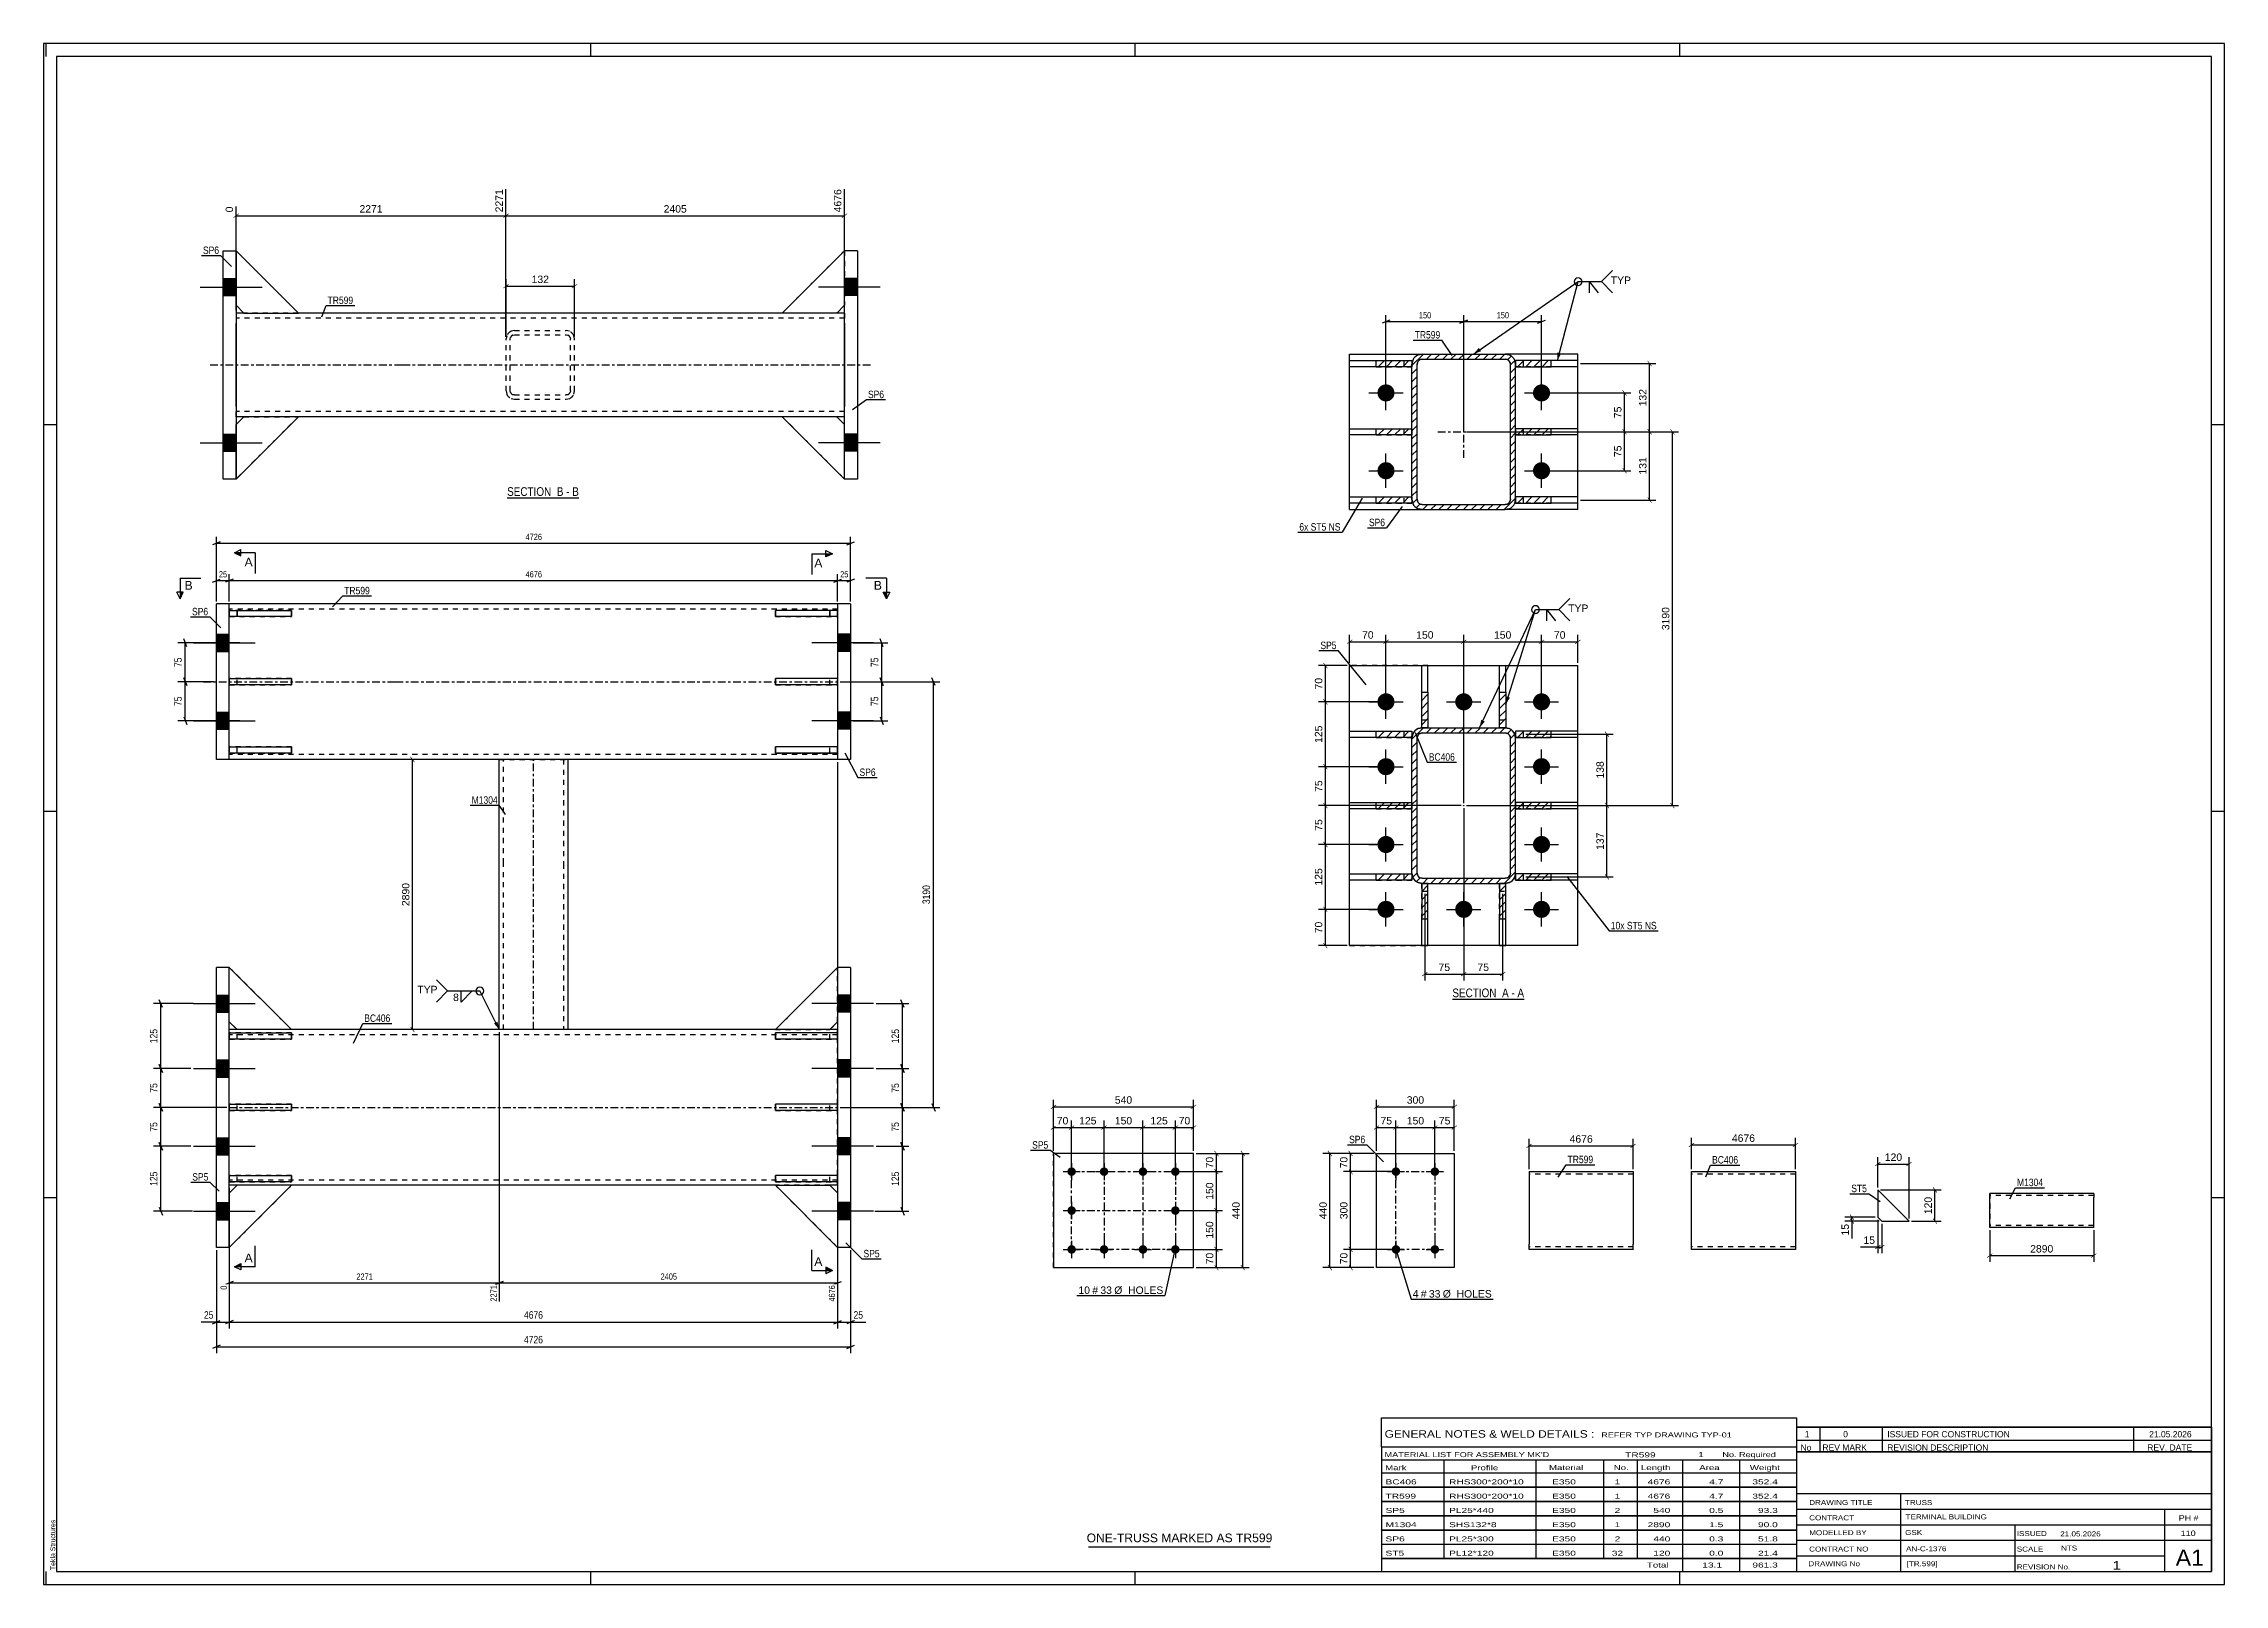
# Model space of a CAD drawing. Header units: millimetres. Extents: x 0 to 841, y 0 to 594.
import ezdxf

# ---------------------------------------------------------------- set-up
doc = ezdxf.new("R2010")
doc.units = ezdxf.units.MM
doc.linetypes.add('DXK_LINE_DOT2', pattern=[3.9198, 1.9599, -1.9599])
doc.linetypes.add('DXK_LINE_DOT3', pattern=[5.9187, 2.979, -0.9799, 0.9799, -0.9799])
doc.styles.add('Arial', font='ARIAL.TTF', dxfattribs={"height": 0.2})
doc.styles.add('Arial Narrow', font='ARIALN.TTF', dxfattribs={"height": 0.2})

# ---------------------------------------------------------------- blocks, each defined once
blk = doc.blocks.new('Unknown-122566933-1134')
at = {"color": 5, "linetype": 'Continuous'}
for p, q in [((841, 594), (0, 594)), ((0, 594), (0, 0)), ((1, 589), (1, 594)), ((836, 589), (5, 589)), ((5, 589), (5, 5)), ((211, 589), (211, 594)), ((421, 589), (421, 594)), ((631, 589), (631, 594)), ((836, 5), (836, 589)), ((841, 0), (841, 594)), ((5, 447), (0, 447)), ((841, 447), (836, 447)), ((5, 298), (0, 298)), ((841, 298), (836, 298)), ((5, 149), (0, 149)), ((841, 149), (836, 149)), ((0, 0), (841, 0)), ((1, 0), (1, 5)), ((5, 5), (836, 5)), ((211, 0), (211, 5)), ((421, 0), (421, 5)), ((631, 0), (631, 5))]:
    blk.add_line(p, q, dxfattribs=at)
at = {"color": 174, "linetype": 'Continuous', "style": 'Arial'}
blk.add_text('Tekla Structures', height=1.9102, rotation=90, dxfattribs=at).set_placement((4.5, 5.5))
blk = doc.blocks.new('Unknown-122566933-13 - 2287')
at = {"color": 6, "linetype": 'Continuous'}
blk.add_line((543.28, 225.62), (570.93, 225.62), dxfattribs=at)
at = {"color": 0, "linetype": 'Continuous'}
blk.add_wipeout([(561.39, 226.37), (561.39, 229.87), (543.28, 229.87), (543.28, 226.37)], dxfattribs=at)
blk.add_wipeout([(565, 226.37), (565, 229.87), (562.44, 229.87), (562.44, 226.37)], dxfattribs=at)
at = {"color": 7, "linetype": 'Continuous', "style": 'Arial Narrow'}
blk.add_text('SECTION ', height=3.34, dxfattribs=at).set_placement((543.28, 226.37))
at = {"color": 0, "linetype": 'Continuous'}
blk.add_wipeout([(567.32, 226.37), (567.32, 229.87), (566.05, 229.87), (566.05, 226.37)], dxfattribs=at)
blk.add_wipeout([(570.93, 226.37), (570.93, 229.87), (568.37, 229.87), (568.37, 226.37)], dxfattribs=at)
at = {"color": 7, "linetype": 'Continuous', "style": 'Arial Narrow'}
for s, p in [('A', (562.44, 226.37)), ('-', (566.05, 226.37)), ('A', (568.37, 226.37))]:
    blk.add_text(s, height=3.34, dxfattribs=at).set_placement(p)
blk = doc.blocks.new('Unknown-122566933-14 - 1249')
at = {"color": 6, "linetype": 'Continuous'}
blk.add_line((178.75, 418.89), (206.4, 418.89), dxfattribs=at)
at = {"color": 0, "linetype": 'Continuous'}
blk.add_wipeout([(196.86, 419.64), (196.86, 423.14), (178.75, 423.14), (178.75, 419.64)], dxfattribs=at)
blk.add_wipeout([(200.46, 419.64), (200.46, 423.14), (197.91, 423.14), (197.91, 419.64)], dxfattribs=at)
at = {"color": 7, "linetype": 'Continuous', "style": 'Arial Narrow'}
blk.add_text('SECTION ', height=3.34, dxfattribs=at).set_placement((178.75, 419.64))
at = {"color": 0, "linetype": 'Continuous'}
blk.add_wipeout([(202.79, 419.64), (202.79, 423.14), (201.51, 423.14), (201.51, 419.64)], dxfattribs=at)
blk.add_wipeout([(206.4, 419.64), (206.4, 423.14), (203.84, 423.14), (203.84, 419.64)], dxfattribs=at)
at = {"color": 7, "linetype": 'Continuous', "style": 'Arial Narrow'}
for s, p in [('B', (197.91, 419.64)), ('-', (201.51, 419.64)), ('B', (203.84, 419.64))]:
    blk.add_text(s, height=3.34, dxfattribs=at).set_placement(p)
blk = doc.blocks.new('Bolt-122566933-1923 - 1876')
at = {"linetype": 'Continuous'}
for points in [[(396.45, 160.77, -1), (396.45, 157.47, -1)], [(408.95, 160.77, -1), (408.95, 157.47, -1)], [(423.95, 160.77, -1), (423.95, 157.47, -1)], [(436.45, 160.77, -1), (436.45, 157.47, -1)], [(396.45, 145.77, -1), (396.45, 142.47, -1)], [(436.45, 145.77, -1), (436.45, 142.47, -1)], [(396.45, 130.77, -1), (396.45, 127.47, -1)], [(408.95, 130.77, -1), (408.95, 127.47, -1)], [(423.95, 130.77, -1), (423.95, 127.47, -1)], [(436.45, 130.77, -1), (436.45, 127.47, -1)]]:
    blk.add_hatch(color=1, dxfattribs=at).paths.add_polyline_path(points)
at = {"color": 1, "linetype": 'Continuous'}
for p, q in [((396.45, 162.42), (396.45, 155.82)), ((408.95, 162.42), (408.95, 155.82)), ((423.95, 162.42), (423.95, 155.82)), ((436.45, 162.42), (436.45, 155.82)), ((393.15, 159.12), (399.75, 159.12)), ((405.65, 159.12), (412.25, 159.12)), ((420.65, 159.12), (427.25, 159.12)), ((433.15, 159.12), (439.75, 159.12)), ((393.15, 144.12), (399.75, 144.12)), ((396.45, 147.42), (396.45, 140.82)), ((433.15, 144.12), (439.75, 144.12)), ((436.45, 147.42), (436.45, 140.82)), ((393.15, 129.12), (399.75, 129.12)), ((396.45, 132.42), (396.45, 125.82)), ((405.65, 129.12), (412.25, 129.12)), ((408.95, 132.42), (408.95, 125.82)), ((420.65, 129.12), (427.25, 129.12)), ((423.95, 132.42), (423.95, 125.82)), ((433.15, 129.12), (439.75, 129.12)), ((436.45, 132.42), (436.45, 125.82))]:
    blk.add_line(p, q, dxfattribs=at)
blk = doc.blocks.new('Part-122566933-1892 - 1876')
at = {"color": 2, "linetype": 'Continuous'}
for p, q in [((389.45, 166.12), (389.45, 122.12)), ((443.45, 166.12), (389.45, 166.12)), ((443.45, 122.12), (443.45, 166.12)), ((389.45, 122.12), (443.45, 122.12))]:
    blk.add_line(p, q, dxfattribs=at)
at = {"color": 7, "linetype": 'DXK_LINE_DOT2'}
for p, q in [((389.45, 122.12), (389.45, 166.12)), ((443.45, 122.12), (443.45, 166.12))]:
    blk.add_line(p, q, dxfattribs=at)
blk = doc.blocks.new('Part-122566933-1611 - 1605')
at = {"color": 2, "linetype": 'Continuous'}
for p, q in [((572.9, 159.12), (572.9, 157.12)), ((572.9, 159.12), (592.9, 159.12)), ((572.9, 157.12), (572.9, 131.12)), ((593, 159.12), (613, 159.12)), ((613, 159.12), (613, 157.12)), ((613, 157.12), (613, 131.12)), ((572.9, 129.12), (572.9, 131.12)), ((592.9, 129.12), (572.9, 129.12)), ((613, 129.12), (593, 129.12)), ((613, 129.12), (613, 131.12))]:
    blk.add_line(p, q, dxfattribs=at)
at = {"color": 7, "linetype": 'DXK_LINE_DOT2'}
for p, q in [((592.9, 158.12), (572.9, 158.12)), ((572.9, 157.82), (572.9, 157.12)), ((613, 158.12), (593, 158.12)), ((572.9, 130.12), (572.9, 130.19)), ((572.9, 130.12), (572.9, 130.19)), ((592.9, 130.12), (572.9, 130.12)), ((613, 130.12), (593, 130.12)), ((613, 130.12), (613, 131.12)), ((613, 130.19), (613, 130.12)), ((613, 129.27), (613, 129.12))]:
    blk.add_line(p, q, dxfattribs=at)
blk = doc.blocks.new('Part-122566933-2838 - 2769')
at = {"color": 2, "linetype": 'Continuous'}
for p, q in [((311.22, 377.98), (306.22, 377.98)), ((306.22, 377.98), (306.22, 317.98)), ((311.22, 377.98), (311.22, 317.98)), ((311.22, 317.98), (306.22, 317.98))]:
    blk.add_line(p, q, dxfattribs=at)
blk = doc.blocks.new('Part-122566933-2773 - 2769')
at = {"color": 7, "linetype": 'DXK_LINE_DOT2'}
for p, q in [((95.62, 349.19), (71.62, 349.19)), ((71.62, 349.19), (71.62, 346.79)), ((71.62, 346.79), (95.62, 346.79)), ((74.62, 346.79), (74.62, 349.19)), ((95.62, 346.79), (95.62, 349.19))]:
    blk.add_line(p, q, dxfattribs=at)
blk = doc.blocks.new('Part-122566933-2771 - 2769')
at = {"color": 2, "linetype": 'Continuous'}
for p, q in [((71.62, 375.49), (95.62, 375.49)), ((71.62, 375.49), (71.62, 373.09)), ((95.62, 373.09), (71.62, 373.09)), ((95.62, 375.49), (95.62, 373.09))]:
    blk.add_line(p, q, dxfattribs=at)
at = {"color": 7, "linetype": 'DXK_LINE_DOT2'}
blk.add_line((74.62, 373.09), (74.62, 375.49), dxfattribs=at)
blk = doc.blocks.new('Part-122566933-2843 - 2769')
at = {"color": 2, "linetype": 'Continuous'}
for p, q in [((311.21, 237.88), (306.21, 237.88)), ((306.21, 237.88), (306.22, 129.88)), ((311.21, 237.88), (311.22, 129.88)), ((311.22, 129.88), (306.22, 129.88))]:
    blk.add_line(p, q, dxfattribs=at)
blk = doc.blocks.new('Part-122566933-2780 - 2769')
at = {"color": 2, "linetype": 'Continuous'}
for p, q in [((135.62, 377.98), (71.61, 377.98)), ((242.12, 377.98), (135.72, 377.98)), ((306.22, 377.98), (242.22, 377.98)), ((135.62, 317.98), (71.61, 317.98)), ((242.12, 317.98), (135.72, 317.98)), ((306.22, 317.98), (242.22, 317.98))]:
    blk.add_line(p, q, dxfattribs=at)
at = {"color": 7, "linetype": 'DXK_LINE_DOT2'}
for p, q in [((71.61, 317.98), (71.61, 377.98)), ((135.62, 375.98), (71.61, 375.98)), ((242.12, 375.98), (135.72, 375.98)), ((306.22, 375.98), (242.22, 375.98)), ((306.22, 377.98), (306.22, 317.98)), ((135.62, 319.98), (71.61, 319.98)), ((242.12, 319.98), (135.72, 319.98)), ((306.22, 319.98), (242.22, 319.98))]:
    blk.add_line(p, q, dxfattribs=at)
at = {"color": 7, "linetype": 'DXK_LINE_DOT3'}
for p, q in [((61.61, 347.98), (135.62, 347.98)), ((135.72, 347.98), (242.12, 347.98)), ((242.22, 347.98), (316.22, 347.98))]:
    blk.add_line(p, q, dxfattribs=at)
blk = doc.blocks.new('Part-122566933-2772 - 2769')
at = {"color": 2, "linetype": 'Continuous'}
for p, q in [((71.62, 320.49), (71.62, 322.89)), ((71.62, 322.89), (95.62, 322.89)), ((95.62, 320.49), (71.62, 320.49)), ((95.62, 322.89), (95.62, 320.49))]:
    blk.add_line(p, q, dxfattribs=at)
at = {"color": 7, "linetype": 'DXK_LINE_DOT2'}
blk.add_line((74.62, 320.49), (74.62, 322.89), dxfattribs=at)
blk = doc.blocks.new('Part-122566933-2774 - 2769')
at = {"color": 7, "linetype": 'DXK_LINE_DOT2'}
for p, q in [((95.62, 375.49), (71.62, 375.49)), ((71.62, 375.49), (71.62, 373.09)), ((71.62, 373.09), (95.62, 373.09)), ((74.62, 375.49), (74.62, 373.09)), ((95.62, 373.09), (95.62, 375.49))]:
    blk.add_line(p, q, dxfattribs=at)
blk = doc.blocks.new('Part-122566933-2775 - 2769')
at = {"color": 7, "linetype": 'DXK_LINE_DOT2'}
for p, q in [((95.62, 322.89), (71.62, 322.89)), ((71.62, 322.89), (71.62, 320.49)), ((71.62, 320.49), (95.62, 320.49)), ((74.62, 320.49), (74.62, 322.89)), ((95.62, 320.49), (95.62, 322.89))]:
    blk.add_line(p, q, dxfattribs=at)
blk = doc.blocks.new('Part-122566933-2855 - 2769')
at = {"color": 7, "linetype": 'DXK_LINE_DOT2'}
for p, q in [((306.22, 237.88), (282.22, 213.88)), ((306.22, 216.88), (306.22, 237.88)), ((282.22, 213.88), (303.22, 213.88)), ((303.22, 213.88), (306.22, 216.88))]:
    blk.add_line(p, q, dxfattribs=at)
blk = doc.blocks.new('Part-122566933-2785 - 2769')
at = {"color": 2, "linetype": 'Continuous'}
for p, q in [((74.62, 213.88), (71.61, 213.88)), ((135.62, 213.88), (95.62, 213.88)), ((242.12, 213.88), (135.72, 213.88)), ((282.22, 213.88), (242.22, 213.88)), ((306.21, 213.88), (303.22, 213.88)), ((74.61, 153.88), (71.61, 153.88)), ((135.62, 153.88), (95.61, 153.88)), ((242.12, 153.88), (135.72, 153.88)), ((282.22, 153.88), (242.22, 153.88)), ((306.21, 153.88), (303.22, 153.88))]:
    blk.add_line(p, q, dxfattribs=at)
at = {"color": 7, "linetype": 'DXK_LINE_DOT2'}
for p, q in [((71.61, 153.88), (71.61, 213.88)), ((135.62, 211.88), (71.61, 211.88)), ((95.62, 213.88), (74.62, 213.88)), ((242.12, 211.88), (135.72, 211.88)), ((306.21, 211.88), (242.22, 211.88)), ((303.22, 213.88), (282.22, 213.88)), ((306.21, 153.88), (306.21, 213.88)), ((135.62, 155.88), (71.61, 155.88)), ((95.61, 153.88), (74.61, 153.88)), ((242.12, 155.88), (135.72, 155.88)), ((306.21, 155.88), (242.22, 155.88)), ((303.22, 153.88), (282.22, 153.88))]:
    blk.add_line(p, q, dxfattribs=at)
at = {"color": 7, "linetype": 'DXK_LINE_DOT3'}
for p, q in [((71.61, 183.88), (135.62, 183.88)), ((135.72, 183.88), (242.12, 183.88)), ((242.22, 183.88), (306.21, 183.88))]:
    blk.add_line(p, q, dxfattribs=at)
blk = doc.blocks.new('Part-122566933-2857 - 2769')
at = {"color": 7, "linetype": 'DXK_LINE_DOT2'}
for p, q in [((74.62, 153.88), (71.62, 150.88)), ((71.62, 129.88), (95.62, 153.88)), ((95.62, 153.88), (74.62, 153.88)), ((71.62, 150.88), (71.62, 129.88))]:
    blk.add_line(p, q, dxfattribs=at)
blk = doc.blocks.new('Bolt-122566933-2786 - 2769')
at = {"linetype": 'Continuous'}
for points in [[(306.21, 227.18), (306.21, 220.58), (311.21, 220.58), (311.21, 227.18)], [(306.21, 227.18), (306.21, 220.58), (311.21, 220.58), (311.21, 227.18)], [(306.21, 227.18), (306.21, 220.58), (311.21, 220.58), (311.21, 227.18)], [(306.21, 202.18), (306.21, 195.58), (311.21, 195.58), (311.21, 202.18)], [(306.21, 202.18), (306.21, 195.58), (311.21, 195.58), (311.21, 202.18)], [(306.21, 172.18), (306.21, 165.58), (311.21, 165.58), (311.21, 172.18)], [(306.21, 172.18), (306.21, 165.58), (311.21, 165.58), (311.21, 172.18)], [(306.21, 147.18), (306.21, 140.58), (311.21, 140.58), (311.21, 147.18)], [(306.21, 147.18), (306.21, 140.58), (311.21, 140.58), (311.21, 147.18)], [(306.21, 147.18), (306.21, 140.58), (311.21, 140.58), (311.21, 147.18)]]:
    blk.add_hatch(color=1, dxfattribs=at).paths.add_polyline_path(points)
at = {"color": 1, "linetype": 'Continuous'}
for p, q in [((311.21, 227.18), (306.21, 227.18)), ((311.21, 227.18), (306.21, 227.18)), ((311.21, 227.18), (306.21, 227.18)), ((320.01, 223.88), (296.21, 223.88)), ((320.01, 223.88), (296.21, 223.88)), ((320.01, 223.88), (296.21, 223.88)), ((311.21, 220.58), (306.21, 220.58)), ((311.21, 220.58), (306.21, 220.58)), ((311.21, 220.58), (306.21, 220.58)), ((311.21, 202.18), (306.21, 202.18)), ((311.21, 202.18), (306.21, 202.18)), ((320.01, 198.88), (296.21, 198.88)), ((320.01, 198.88), (296.21, 198.88)), ((311.21, 195.58), (306.21, 195.58)), ((311.21, 195.58), (306.21, 195.58)), ((320.01, 168.88), (296.21, 168.88)), ((320.01, 168.88), (296.21, 168.88)), ((311.21, 172.18), (306.21, 172.18)), ((311.21, 172.18), (306.21, 172.18)), ((311.21, 165.58), (306.21, 165.58)), ((311.21, 165.58), (306.21, 165.58)), ((320.01, 143.88), (296.21, 143.88)), ((320.01, 143.88), (296.21, 143.88)), ((320.01, 143.88), (296.21, 143.88)), ((311.21, 147.18), (306.21, 147.18)), ((311.21, 147.18), (306.21, 147.18)), ((311.21, 147.18), (306.21, 147.18)), ((311.21, 140.58), (306.21, 140.58)), ((311.21, 140.58), (306.21, 140.58)), ((311.21, 140.58), (306.21, 140.58))]:
    blk.add_line(p, q, dxfattribs=at)
blk = doc.blocks.new('Part-122566933-2852 - 2769')
at = {"color": 7, "linetype": 'DXK_LINE_DOT2'}
for p, q in [((306.22, 157.58), (282.22, 157.58)), ((282.22, 157.58), (282.22, 155.18)), ((282.22, 155.18), (306.22, 155.18)), ((303.22, 155.18), (303.22, 157.58)), ((306.22, 155.18), (306.22, 157.58))]:
    blk.add_line(p, q, dxfattribs=at)
blk = doc.blocks.new('Bolt-122566933-2787 - 2769')
at = {"linetype": 'Continuous'}
for points in [[(306.22, 366.28), (306.22, 359.68), (311.22, 359.68), (311.22, 366.28)], [(306.22, 366.28), (306.22, 359.68), (311.22, 359.68), (311.22, 366.28)], [(306.22, 336.28), (306.22, 329.68), (311.22, 329.68), (311.22, 336.28)], [(306.22, 336.28), (306.22, 329.68), (311.22, 329.68), (311.22, 336.28)]]:
    blk.add_hatch(color=1, dxfattribs=at).paths.add_polyline_path(points)
at = {"color": 1, "linetype": 'Continuous'}
for p, q in [((320.02, 362.98), (296.22, 362.98)), ((320.02, 362.98), (296.22, 362.98)), ((311.22, 366.28), (306.22, 366.28)), ((311.22, 366.28), (306.22, 366.28)), ((311.22, 359.68), (306.22, 359.68)), ((311.22, 359.68), (306.22, 359.68)), ((320.02, 332.98), (296.22, 332.98)), ((320.02, 332.98), (296.22, 332.98)), ((311.22, 336.28), (306.22, 336.28)), ((311.22, 336.28), (306.22, 336.28)), ((311.22, 329.68), (306.22, 329.68)), ((311.22, 329.68), (306.22, 329.68))]:
    blk.add_line(p, q, dxfattribs=at)
blk = doc.blocks.new('Part-122566933-2851 - 2769')
at = {"color": 7, "linetype": 'DXK_LINE_DOT2'}
for p, q in [((306.22, 212.58), (282.22, 212.58)), ((282.22, 212.58), (282.22, 210.18)), ((303.22, 210.18), (303.22, 212.58)), ((306.22, 210.18), (306.22, 212.58)), ((282.22, 210.18), (306.22, 210.18))]:
    blk.add_line(p, q, dxfattribs=at)
blk = doc.blocks.new('Bolt-122566933-2788 - 2769')
at = {"linetype": 'Continuous'}
for points in [[(66.61, 227.18), (66.61, 220.58), (71.61, 220.58), (71.61, 227.18)], [(66.61, 227.18), (66.61, 220.58), (71.61, 220.58), (71.61, 227.18)], [(66.61, 227.18), (66.61, 220.58), (71.61, 220.58), (71.61, 227.18)], [(66.61, 202.18), (66.61, 195.58), (71.61, 195.58), (71.61, 202.18)], [(66.61, 202.18), (66.61, 195.58), (71.61, 195.58), (71.61, 202.18)], [(66.61, 172.18), (66.61, 165.58), (71.61, 165.58), (71.61, 172.18)], [(66.61, 172.18), (66.61, 165.58), (71.61, 165.58), (71.61, 172.18)], [(66.61, 147.18), (66.61, 140.58), (71.61, 140.58), (71.61, 147.18)], [(66.61, 147.18), (66.61, 140.58), (71.61, 140.58), (71.61, 147.18)], [(66.61, 147.18), (66.61, 140.58), (71.61, 140.58), (71.61, 147.18)]]:
    blk.add_hatch(color=1, dxfattribs=at).paths.add_polyline_path(points)
at = {"color": 1, "linetype": 'Continuous'}
for p, q in [((66.61, 227.18), (71.61, 227.18)), ((66.61, 227.18), (71.61, 227.18)), ((66.61, 227.18), (71.61, 227.18)), ((57.81, 223.88), (81.61, 223.88)), ((57.81, 223.88), (81.61, 223.88)), ((57.81, 223.88), (81.61, 223.88)), ((66.61, 220.58), (71.61, 220.58)), ((66.61, 220.58), (71.61, 220.58)), ((66.61, 220.58), (71.61, 220.58)), ((66.61, 202.18), (71.61, 202.18)), ((66.61, 202.18), (71.61, 202.18)), ((57.81, 198.88), (81.61, 198.88)), ((57.81, 198.88), (81.61, 198.88)), ((66.61, 195.58), (71.61, 195.58)), ((66.61, 195.58), (71.61, 195.58)), ((57.81, 168.88), (81.61, 168.88)), ((57.81, 168.88), (81.61, 168.88)), ((66.61, 172.18), (71.61, 172.18)), ((66.61, 172.18), (71.61, 172.18)), ((66.61, 165.58), (71.61, 165.58)), ((66.61, 165.58), (71.61, 165.58)), ((57.81, 143.88), (81.61, 143.88)), ((57.81, 143.88), (81.61, 143.88)), ((57.81, 143.88), (81.61, 143.88)), ((66.61, 147.18), (71.61, 147.18)), ((66.61, 147.18), (71.61, 147.18)), ((66.61, 147.18), (71.61, 147.18)), ((66.61, 140.58), (71.61, 140.58)), ((66.61, 140.58), (71.61, 140.58)), ((66.61, 140.58), (71.61, 140.58))]:
    blk.add_line(p, q, dxfattribs=at)
blk = doc.blocks.new('Bolt-122566933-2789 - 2769')
at = {"linetype": 'Continuous'}
for points in [[(66.61, 366.28), (66.61, 359.68), (71.61, 359.68), (71.61, 366.28)], [(66.61, 366.28), (66.61, 359.68), (71.61, 359.68), (71.61, 366.28)], [(66.61, 336.28), (66.61, 329.68), (71.61, 329.68), (71.61, 336.28)], [(66.61, 336.28), (66.61, 329.68), (71.61, 329.68), (71.61, 336.28)]]:
    blk.add_hatch(color=1, dxfattribs=at).paths.add_polyline_path(points)
at = {"color": 1, "linetype": 'Continuous'}
for p, q in [((57.81, 362.98), (81.61, 362.98)), ((57.81, 362.98), (81.61, 362.98)), ((66.61, 366.28), (71.61, 366.28)), ((66.61, 366.28), (71.61, 366.28)), ((66.61, 359.68), (71.61, 359.68)), ((66.61, 359.68), (71.61, 359.68)), ((57.81, 332.98), (81.61, 332.98)), ((57.81, 332.98), (81.61, 332.98)), ((66.61, 336.28), (71.61, 336.28)), ((66.61, 336.28), (71.61, 336.28)), ((66.61, 329.68), (71.61, 329.68)), ((66.61, 329.68), (71.61, 329.68))]:
    blk.add_line(p, q, dxfattribs=at)
blk = doc.blocks.new('Part-122566933-2848 - 2769')
at = {"color": 2, "linetype": 'Continuous'}
for p, q in [((175.72, 277.98), (175.72, 317.98)), ((202.12, 317.98), (202.12, 277.98)), ((175.72, 213.88), (175.72, 277.88)), ((202.12, 277.88), (202.12, 213.88))]:
    blk.add_line(p, q, dxfattribs=at)
at = {"color": 7, "linetype": 'DXK_LINE_DOT2'}
for p, q in [((175.72, 317.98), (202.12, 317.98)), ((177.32, 277.98), (177.32, 317.98)), ((200.52, 317.98), (200.52, 277.98)), ((177.32, 213.88), (177.32, 277.88)), ((200.52, 277.88), (200.52, 213.88)), ((202.12, 213.88), (175.72, 213.88))]:
    blk.add_line(p, q, dxfattribs=at)
at = {"color": 7, "linetype": 'DXK_LINE_DOT3'}
for p, q in [((188.92, 277.98), (188.92, 317.98)), ((188.92, 213.88), (188.92, 277.88))]:
    blk.add_line(p, q, dxfattribs=at)
blk = doc.blocks.new('Part-122566933-2817 - 2769')
at = {"color": 7, "linetype": 'DXK_LINE_DOT2'}
for p, q in [((95.62, 157.58), (71.62, 157.58)), ((71.62, 157.58), (71.62, 155.18)), ((71.62, 155.18), (95.62, 155.18)), ((74.62, 155.18), (74.62, 157.58)), ((95.62, 155.18), (95.62, 157.58))]:
    blk.add_line(p, q, dxfattribs=at)
blk = doc.blocks.new('Part-122566933-2810 - 2769')
at = {"color": 2, "linetype": 'Continuous'}
for p, q in [((71.62, 349.19), (95.62, 349.19)), ((71.62, 349.19), (71.62, 346.79)), ((95.62, 346.79), (71.62, 346.79)), ((95.62, 349.19), (95.62, 346.79))]:
    blk.add_line(p, q, dxfattribs=at)
at = {"color": 7, "linetype": 'DXK_LINE_DOT2'}
blk.add_line((74.62, 346.79), (74.62, 349.19), dxfattribs=at)
blk = doc.blocks.new('Part-122566933-2811 - 2769')
at = {"color": 7, "linetype": 'DXK_LINE_DOT2'}
for p, q in [((306.22, 322.89), (282.22, 322.89)), ((282.22, 322.89), (282.22, 320.49)), ((282.22, 320.49), (306.22, 320.49)), ((303.22, 320.49), (303.22, 322.89)), ((306.22, 320.49), (306.22, 322.89))]:
    blk.add_line(p, q, dxfattribs=at)
blk = doc.blocks.new('Part-122566933-2812 - 2769')
at = {"color": 7, "linetype": 'DXK_LINE_DOT2'}
for p, q in [((306.22, 375.49), (282.22, 375.49)), ((282.22, 375.49), (282.22, 373.09)), ((282.22, 373.09), (306.22, 373.09)), ((303.22, 375.49), (303.22, 373.09)), ((306.22, 373.09), (306.22, 375.49))]:
    blk.add_line(p, q, dxfattribs=at)
blk = doc.blocks.new('Part-122566933-2813 - 2769')
at = {"color": 7, "linetype": 'DXK_LINE_DOT2'}
for p, q in [((306.22, 349.19), (282.22, 349.19)), ((282.22, 349.19), (282.22, 346.79)), ((282.22, 346.79), (306.22, 346.79)), ((303.22, 346.79), (303.22, 349.19)), ((306.22, 346.79), (306.22, 349.19))]:
    blk.add_line(p, q, dxfattribs=at)
blk = doc.blocks.new('Part-122566933-2821 - 2769')
at = {"color": 2, "linetype": 'Continuous'}
for p, q in [((71.62, 210.18), (71.62, 212.58)), ((71.62, 212.58), (95.62, 212.58)), ((95.62, 212.58), (95.62, 210.18)), ((95.62, 210.18), (71.62, 210.18))]:
    blk.add_line(p, q, dxfattribs=at)
at = {"color": 7, "linetype": 'DXK_LINE_DOT2'}
blk.add_line((74.62, 210.18), (74.62, 212.58), dxfattribs=at)
blk = doc.blocks.new('Part-122566933-2814 - 2769')
at = {"color": 2, "linetype": 'Continuous'}
for p, q in [((282.22, 320.49), (282.22, 322.89)), ((306.22, 322.89), (282.22, 322.89)), ((306.22, 320.49), (282.22, 320.49)), ((306.22, 320.49), (306.22, 322.89))]:
    blk.add_line(p, q, dxfattribs=at)
at = {"color": 7, "linetype": 'DXK_LINE_DOT2'}
for p, q in [((303.22, 320.49), (303.22, 322.89)), ((306.22, 322.89), (306.22, 322.89)), ((306.22, 322.89), (306.22, 322.89)), ((306.22, 320.49), (306.22, 320.49)), ((306.22, 320.49), (306.22, 320.49))]:
    blk.add_line(p, q, dxfattribs=at)
blk = doc.blocks.new('Part-122566933-2815 - 2769')
at = {"color": 2, "linetype": 'Continuous'}
for p, q in [((282.22, 373.09), (282.22, 375.49)), ((306.22, 375.49), (282.22, 375.49)), ((306.22, 373.09), (282.22, 373.09)), ((306.22, 375.49), (306.22, 373.09))]:
    blk.add_line(p, q, dxfattribs=at)
at = {"color": 7, "linetype": 'DXK_LINE_DOT2'}
for p, q in [((303.22, 373.09), (303.22, 375.49)), ((306.22, 375.49), (306.22, 375.49)), ((306.22, 375.49), (306.22, 375.49)), ((306.22, 373.09), (306.22, 373.09)), ((306.22, 373.09), (306.22, 373.09))]:
    blk.add_line(p, q, dxfattribs=at)
blk = doc.blocks.new('Part-122566933-2816 - 2769')
at = {"color": 2, "linetype": 'Continuous'}
for p, q in [((282.22, 346.79), (282.22, 349.19)), ((306.22, 349.19), (282.22, 349.19)), ((306.22, 346.79), (282.22, 346.79)), ((306.22, 349.19), (306.22, 346.79))]:
    blk.add_line(p, q, dxfattribs=at)
at = {"color": 7, "linetype": 'DXK_LINE_DOT2'}
for p, q in [((303.22, 346.79), (303.22, 349.19)), ((306.22, 349.19), (306.22, 349.19)), ((306.22, 349.19), (306.22, 349.19)), ((306.22, 346.79), (306.22, 346.79)), ((306.22, 346.79), (306.22, 346.79))]:
    blk.add_line(p, q, dxfattribs=at)
blk = doc.blocks.new('Part-122566933-2818 - 2769')
at = {"color": 7, "linetype": 'DXK_LINE_DOT2'}
for p, q in [((95.62, 212.58), (71.62, 212.58)), ((71.62, 212.58), (71.62, 210.18)), ((74.62, 210.18), (74.62, 212.58)), ((95.62, 210.18), (95.62, 212.58)), ((71.62, 210.18), (95.62, 210.18))]:
    blk.add_line(p, q, dxfattribs=at)
blk = doc.blocks.new('Part-122566933-2819 - 2769')
at = {"color": 7, "linetype": 'DXK_LINE_DOT2'}
for p, q in [((95.62, 185.08), (71.62, 185.08)), ((71.62, 185.08), (71.62, 182.68)), ((74.62, 182.68), (74.62, 185.08)), ((95.62, 182.68), (95.62, 185.08)), ((71.62, 182.68), (95.62, 182.68))]:
    blk.add_line(p, q, dxfattribs=at)
blk = doc.blocks.new('Part-122566933-2820 - 2769')
at = {"color": 2, "linetype": 'Continuous'}
for p, q in [((71.62, 155.18), (71.62, 157.58)), ((71.62, 157.58), (95.62, 157.58)), ((95.62, 155.18), (71.62, 155.18)), ((95.62, 157.58), (95.62, 155.18))]:
    blk.add_line(p, q, dxfattribs=at)
at = {"color": 7, "linetype": 'DXK_LINE_DOT2'}
blk.add_line((74.62, 155.18), (74.62, 157.58), dxfattribs=at)
blk = doc.blocks.new('Part-122566933-2822 - 2769')
at = {"color": 2, "linetype": 'Continuous'}
for p, q in [((282.22, 210.18), (282.22, 212.58)), ((306.21, 212.58), (282.22, 212.58)), ((306.22, 210.18), (306.22, 212.58)), ((306.21, 210.18), (282.22, 210.18))]:
    blk.add_line(p, q, dxfattribs=at)
at = {"color": 7, "linetype": 'DXK_LINE_DOT2'}
for p, q in [((303.22, 210.18), (303.22, 212.58)), ((306.21, 212.58), (306.22, 212.58)), ((306.22, 212.58), (306.21, 212.58)), ((306.22, 210.18), (306.21, 210.18)), ((306.22, 210.18), (306.21, 210.18))]:
    blk.add_line(p, q, dxfattribs=at)
blk = doc.blocks.new('Part-122566933-2823 - 2769')
at = {"color": 2, "linetype": 'Continuous'}
for p, q in [((282.22, 182.68), (282.22, 185.08)), ((306.21, 185.08), (282.22, 185.08)), ((306.22, 182.68), (306.22, 185.08)), ((306.21, 182.68), (282.22, 182.68))]:
    blk.add_line(p, q, dxfattribs=at)
at = {"color": 7, "linetype": 'DXK_LINE_DOT2'}
for p, q in [((303.22, 182.68), (303.22, 185.08)), ((306.21, 185.08), (306.22, 185.08)), ((306.22, 185.08), (306.21, 185.08)), ((306.22, 182.68), (306.21, 182.68)), ((306.22, 182.68), (306.21, 182.68))]:
    blk.add_line(p, q, dxfattribs=at)
blk = doc.blocks.new('Part-122566933-2828 - 2769')
at = {"color": 2, "linetype": 'Continuous'}
for p, q in [((66.61, 317.98), (66.61, 377.98)), ((71.61, 377.98), (66.61, 377.98)), ((71.61, 317.98), (71.61, 377.98)), ((71.61, 317.98), (66.61, 317.98))]:
    blk.add_line(p, q, dxfattribs=at)
blk = doc.blocks.new('Part-122566933-2833 - 2769')
at = {"color": 2, "linetype": 'Continuous'}
for p, q in [((66.61, 129.88), (66.61, 237.88)), ((71.61, 237.88), (66.61, 237.88)), ((71.61, 129.88), (71.61, 237.88)), ((71.61, 129.88), (66.61, 129.88))]:
    blk.add_line(p, q, dxfattribs=at)
blk = doc.blocks.new('Part-122566933-2849 - 2769')
at = {"color": 2, "linetype": 'Continuous'}
for p, q in [((282.22, 155.18), (282.22, 157.58)), ((306.21, 157.58), (282.22, 157.58)), ((306.21, 155.18), (282.22, 155.18)), ((306.22, 155.18), (306.22, 157.58))]:
    blk.add_line(p, q, dxfattribs=at)
at = {"color": 7, "linetype": 'DXK_LINE_DOT2'}
for p, q in [((303.22, 155.18), (303.22, 157.58)), ((306.21, 157.58), (306.22, 157.58)), ((306.22, 157.58), (306.21, 157.58)), ((306.22, 155.18), (306.21, 155.18)), ((306.22, 155.18), (306.21, 155.18))]:
    blk.add_line(p, q, dxfattribs=at)
blk = doc.blocks.new('Part-122566933-2850 - 2769')
at = {"color": 7, "linetype": 'DXK_LINE_DOT2'}
for p, q in [((306.22, 185.08), (282.22, 185.08)), ((282.22, 185.08), (282.22, 182.68)), ((303.22, 182.68), (303.22, 185.08)), ((306.22, 182.68), (306.22, 185.08)), ((282.22, 182.68), (306.22, 182.68))]:
    blk.add_line(p, q, dxfattribs=at)
blk = doc.blocks.new('Part-122566933-2853 - 2769')
at = {"color": 7, "linetype": 'DXK_LINE_DOT2'}
for p, q in [((282.22, 153.88), (303.22, 153.88)), ((306.22, 129.88), (282.22, 153.88)), ((303.22, 153.88), (306.22, 150.88)), ((306.22, 150.88), (306.22, 129.88))]:
    blk.add_line(p, q, dxfattribs=at)
blk = doc.blocks.new('Part-122566933-2854 - 2769')
at = {"color": 2, "linetype": 'Continuous'}
for p, q in [((282.22, 153.88), (303.22, 153.88)), ((306.21, 129.89), (282.22, 153.88)), ((303.22, 153.88), (306.21, 150.89))]:
    blk.add_line(p, q, dxfattribs=at)
at = {"color": 7, "linetype": 'DXK_LINE_DOT2'}
for p, q in [((306.21, 150.89), (306.22, 150.88)), ((306.22, 150.88), (306.22, 129.88)), ((306.22, 129.88), (306.21, 129.89))]:
    blk.add_line(p, q, dxfattribs=at)
blk = doc.blocks.new('Part-122566933-2856 - 2769')
at = {"color": 2, "linetype": 'Continuous'}
for p, q in [((306.21, 237.88), (282.22, 213.88)), ((303.22, 213.88), (282.22, 213.88)), ((306.21, 216.88), (303.22, 213.88))]:
    blk.add_line(p, q, dxfattribs=at)
at = {"color": 7, "linetype": 'DXK_LINE_DOT2'}
for p, q in [((306.22, 237.88), (306.21, 237.88)), ((306.21, 237.88), (306.22, 237.88)), ((306.22, 216.88), (306.22, 237.88)), ((306.21, 216.88), (306.22, 216.88)), ((306.22, 216.88), (306.21, 216.88))]:
    blk.add_line(p, q, dxfattribs=at)
blk = doc.blocks.new('Part-122566933-2858 - 2769')
at = {"color": 2, "linetype": 'Continuous'}
for p, q in [((74.62, 153.88), (71.62, 150.88)), ((71.62, 129.88), (95.62, 153.88)), ((95.62, 153.88), (74.62, 153.88)), ((71.62, 150.88), (71.62, 129.88))]:
    blk.add_line(p, q, dxfattribs=at)
blk = doc.blocks.new('Part-122566933-2859 - 2769')
at = {"color": 7, "linetype": 'DXK_LINE_DOT2'}
for p, q in [((71.62, 216.88), (71.62, 237.88)), ((71.62, 237.88), (95.62, 213.88)), ((74.62, 213.88), (71.62, 216.88)), ((95.62, 213.88), (74.62, 213.88))]:
    blk.add_line(p, q, dxfattribs=at)
blk = doc.blocks.new('Part-122566933-2860 - 2769')
at = {"color": 2, "linetype": 'Continuous'}
for p, q in [((71.62, 216.88), (71.62, 237.88)), ((71.62, 237.88), (95.62, 213.88)), ((74.62, 213.88), (71.62, 216.88)), ((95.62, 213.88), (74.62, 213.88))]:
    blk.add_line(p, q, dxfattribs=at)
blk = doc.blocks.new('Part-122566933-2861 - 2769')
at = {"color": 2, "linetype": 'Continuous'}
for p, q in [((71.62, 182.68), (71.62, 185.08)), ((71.62, 185.08), (95.62, 185.08)), ((95.62, 185.08), (95.62, 182.68)), ((95.62, 182.68), (71.62, 182.68))]:
    blk.add_line(p, q, dxfattribs=at)
at = {"color": 7, "linetype": 'DXK_LINE_DOT2'}
blk.add_line((74.62, 182.68), (74.62, 185.08), dxfattribs=at)
blk = doc.blocks.new('Bolt-122566933-1771 - 1713')
at = {"linetype": 'Continuous'}
for points in [[(521.53, 160.77, -1), (521.53, 157.47, -1)], [(536.53, 160.77, -1), (536.53, 157.47, -1)], [(521.53, 130.77, -1), (521.53, 127.47, -1)], [(536.53, 130.77, -1), (536.53, 127.47, -1)]]:
    blk.add_hatch(color=1, dxfattribs=at).paths.add_polyline_path(points)
at = {"color": 1, "linetype": 'Continuous'}
for p, q in [((521.53, 162.42), (521.53, 155.82)), ((536.53, 162.42), (536.53, 155.82)), ((518.23, 159.12), (524.83, 159.12)), ((533.23, 159.12), (539.83, 159.12)), ((518.23, 129.12), (524.83, 129.12)), ((521.53, 132.42), (521.53, 125.82)), ((533.23, 129.12), (539.83, 129.12)), ((536.53, 132.42), (536.53, 125.82))]:
    blk.add_line(p, q, dxfattribs=at)
blk = doc.blocks.new('Part-122566933-1776 - 1713')
at = {"color": 2, "linetype": 'Continuous'}
for p, q in [((514.03, 122.12), (514.03, 166.12)), ((514.03, 166.12), (544.03, 166.12)), ((544.03, 166.12), (544.03, 122.12)), ((544.03, 122.12), (514.03, 122.12))]:
    blk.add_line(p, q, dxfattribs=at)
blk = doc.blocks.new('Part-122566933-2369 - 2287')
at = {"linetype": 'Continuous'}
h = blk.add_hatch(dxfattribs=at)
h.set_pattern_fill('', scale=0.7, style=0, pattern_type=0)
h.set_pattern_definition([(45, (567.6686, 328.9448), (-1.57154, 1.57154), [])])
h.paths.add_polyline_path([(581.39, 328.94), (567.67, 328.94), (567.67, 326.54), (581.39, 326.54)])
at = {"color": 7, "linetype": 'DXK_LINE_DOT2'}
for p, q in [((567.67, 326.54), (567.67, 328.94)), ((581.39, 328.94), (567.67, 328.94)), ((570.67, 326.54), (570.67, 328.94)), ((581.39, 326.54), (567.67, 326.54))]:
    blk.add_line(p, q, dxfattribs=at)
at = {"color": 2, "linetype": 'Continuous'}
for p, q in [((581.39, 328.94), (567.67, 328.94)), ((567.67, 328.94), (567.67, 326.54)), ((591.67, 328.94), (581.39, 328.94)), ((581.39, 326.54), (581.39, 328.94)), ((591.67, 326.54), (591.67, 328.94)), ((567.67, 326.54), (581.39, 326.54)), ((591.67, 326.54), (581.39, 326.54))]:
    blk.add_line(p, q, dxfattribs=at)
blk = doc.blocks.new('Part-122566933-2305 - 2287')
at = {"linetype": 'Continuous'}
h = blk.add_hatch(dxfattribs=at)
h.set_pattern_fill('', scale=0.7, style=0, pattern_type=0)
h.set_pattern_definition([(45, (567.3641, 471.8755), (-1.571545, 1.571545), [])])
h.paths.add_polyline_path([(567.67, 470.34), (567.36, 471.88), (566.5, 473.17), (565.2, 474.04), (563.67, 474.34), (531.67, 474.34), (530.14, 474.04), (528.84, 473.17), (527.97, 471.88), (527.67, 470.34), (527.67, 418.34), (527.97, 416.81), (528.84, 415.52), (530.14, 414.65), (531.67, 414.34), (563.67, 414.34), (565.2, 414.65), (566.5, 415.52), (567.36, 416.81), (567.67, 418.34)])
h.paths.add_polyline_path([(565.52, 417.58), (565.08, 416.93), (564.43, 416.5), (563.67, 416.34), (531.67, 416.34), (530.9, 416.5), (530.25, 416.93), (529.82, 417.58), (529.67, 418.34), (529.67, 470.34), (529.82, 471.11), (530.25, 471.76), (530.9, 472.19), (531.67, 472.34), (563.67, 472.34), (564.43, 472.19), (565.08, 471.76), (565.52, 471.11), (565.67, 470.34), (565.67, 418.34)])
at = {"color": 7, "linetype": 'DXK_LINE_DOT2'}
for p, q in [((527.67, 470.34), (527.97, 471.88)), ((529.82, 471.11), (529.67, 470.34)), ((530.14, 474.04), (531.67, 474.34)), ((531.67, 472.34), (530.9, 472.19)), ((531.67, 474.34), (563.67, 474.34)), ((531.67, 472.34), (563.67, 472.34)), ((563.67, 474.34), (565.2, 474.04)), ((564.43, 472.19), (563.67, 472.34)), ((565.67, 470.34), (565.52, 471.11)), ((567.36, 471.88), (567.67, 470.34)), ((527.67, 418.34), (527.67, 470.34)), ((529.67, 418.34), (529.67, 470.34)), ((565.67, 418.34), (565.67, 470.34)), ((567.67, 418.34), (567.67, 470.34)), ((527.97, 416.81), (527.67, 418.34)), ((529.67, 418.34), (529.82, 417.58)), ((531.67, 414.34), (530.14, 414.65)), ((530.9, 416.5), (531.67, 416.34)), ((531.67, 416.34), (563.67, 416.34)), ((531.67, 414.34), (563.67, 414.34)), ((563.67, 416.34), (564.43, 416.5)), ((565.2, 414.65), (563.67, 414.34)), ((565.52, 417.58), (565.67, 418.34)), ((567.67, 418.34), (567.36, 416.81))]:
    blk.add_line(p, q, dxfattribs=at)
at = {"color": 2, "linetype": 'Continuous'}
for p, q in [((527.97, 471.88), (527.67, 470.34)), ((529.67, 470.34), (529.82, 471.11)), ((531.67, 474.34), (530.14, 474.04)), ((530.9, 472.19), (531.67, 472.34)), ((531.67, 474.34), (563.67, 474.34)), ((531.67, 472.34), (563.67, 472.34)), ((565.2, 474.04), (563.67, 474.34)), ((563.67, 472.34), (564.43, 472.19)), ((565.52, 471.11), (565.67, 470.34)), ((567.67, 470.34), (567.36, 471.88)), ((527.67, 418.34), (527.67, 470.34)), ((529.67, 418.34), (529.67, 470.34)), ((565.67, 418.34), (565.67, 470.34)), ((567.67, 418.34), (567.67, 470.34)), ((527.67, 418.34), (527.97, 416.81)), ((529.82, 417.58), (529.67, 418.34)), ((530.14, 414.65), (531.67, 414.34)), ((531.67, 416.34), (530.9, 416.5)), ((531.67, 416.34), (563.67, 416.34)), ((531.67, 414.34), (563.67, 414.34)), ((564.43, 416.5), (563.67, 416.34)), ((563.67, 414.34), (565.2, 414.65)), ((565.67, 418.34), (565.52, 417.58)), ((567.36, 416.81), (567.67, 418.34))]:
    blk.add_line(p, q, dxfattribs=at)
at = {"color": 7, "linetype": 'DXK_LINE_DOT3'}
for p, q in [((547.67, 434.34), (547.67, 454.34)), ((537.67, 444.34), (557.67, 444.34))]:
    blk.add_line(p, q, dxfattribs=at)
at = {"color": 7, "linetype": 'DXK_LINE_DOT2'}
for centre, radius, start, end in [((531.67, 470.34), 4, 112.5, 157.5), ((531.67, 470.34), 2, 112.5, 157.5), ((563.67, 470.34), 2, 22.5, 67.5), ((563.67, 470.34), 4, 22.5, 67.5), ((531.67, 418.34), 4, 202.5, 247.5), ((531.67, 418.34), 2, 202.5, 247.5), ((563.67, 418.34), 2, 292.5, 337.5), ((563.67, 418.34), 4, 292.5, 337.5)]:
    blk.add_arc(centre, radius, start, end, dxfattribs=at)
at = {"color": 2, "linetype": 'Continuous'}
for centre, radius, start, end in [((531.67, 470.34), 4, 112.5, 157.5), ((531.67, 470.34), 2, 112.5, 157.5), ((563.67, 470.34), 2, 22.5, 67.5), ((563.67, 470.34), 4, 22.5, 67.5), ((531.67, 418.34), 4, 202.5, 247.5), ((531.67, 418.34), 2, 202.5, 247.5), ((563.67, 418.34), 2, 292.5, 337.5), ((563.67, 418.34), 4, 292.5, 337.5)]:
    blk.add_arc(centre, radius, start, end, dxfattribs=at)
blk = doc.blocks.new('Bolt-122566933-2294 - 2287')
at = {"linetype": 'Continuous'}
for points in [[(514.37, 459.34, -1), (520.97, 459.34, -1)], [(574.37, 459.34, -1), (580.97, 459.34, -1)], [(514.37, 429.34, -1), (520.97, 429.34, -1)], [(574.37, 429.34, -1), (580.97, 429.34, -1)]]:
    blk.add_hatch(color=1, dxfattribs=at).paths.add_polyline_path(points)
at = {"color": 1, "linetype": 'Continuous'}
for p, q in [((517.67, 452.74), (517.67, 465.94)), ((577.67, 452.74), (577.67, 465.94)), ((511.07, 459.34), (524.27, 459.34)), ((571.07, 459.34), (584.27, 459.34)), ((511.07, 429.34), (524.27, 429.34)), ((517.67, 422.74), (517.67, 435.94)), ((571.07, 429.34), (584.27, 429.34)), ((577.67, 422.74), (577.67, 435.94))]:
    blk.add_line(p, q, dxfattribs=at)
blk = doc.blocks.new('Bolt-122566933-2295 - 2287')
at = {"linetype": 'Continuous'}
for points in [[(514.37, 340.24, -1), (520.97, 340.24, -1)], [(544.37, 340.24, -1), (550.97, 340.24, -1)], [(574.37, 340.24, -1), (580.97, 340.24, -1)], [(514.37, 315.24, -1), (520.97, 315.24, -1)], [(574.37, 315.24, -1), (580.97, 315.24, -1)], [(514.37, 285.24, -1), (520.97, 285.24, -1)], [(574.37, 285.24, -1), (580.97, 285.24, -1)], [(514.37, 260.24, -1), (520.97, 260.24, -1)], [(544.37, 260.24, -1), (550.97, 260.24, -1)], [(574.37, 260.24, -1), (580.97, 260.24, -1)]]:
    blk.add_hatch(color=1, dxfattribs=at).paths.add_polyline_path(points)
at = {"color": 1, "linetype": 'Continuous'}
for p, q in [((517.67, 333.64), (517.67, 346.84)), ((547.67, 333.64), (547.67, 346.84)), ((577.67, 333.64), (577.67, 346.84)), ((511.07, 340.24), (524.27, 340.24)), ((541.07, 340.24), (554.27, 340.24)), ((571.07, 340.24), (584.27, 340.24)), ((517.67, 308.64), (517.67, 321.84)), ((577.67, 308.64), (577.67, 321.84)), ((511.07, 315.24), (524.27, 315.24)), ((571.07, 315.24), (584.27, 315.24)), ((517.67, 278.64), (517.67, 291.84)), ((577.67, 278.64), (577.67, 291.84)), ((511.07, 285.24), (524.27, 285.24)), ((571.07, 285.24), (584.27, 285.24)), ((517.67, 253.64), (517.67, 266.84)), ((547.67, 253.64), (547.67, 266.84)), ((577.67, 253.64), (577.67, 266.84)), ((511.07, 260.24), (524.27, 260.24)), ((541.07, 260.24), (554.27, 260.24)), ((571.07, 260.24), (584.27, 260.24))]:
    blk.add_line(p, q, dxfattribs=at)
blk = doc.blocks.new('Part-122566933-2300 - 2287')
at = {"linetype": 'Continuous'}
h = blk.add_hatch(dxfattribs=at)
h.set_pattern_fill('', scale=0.7, style=0, pattern_type=0)
h.set_pattern_definition([(45, (567.3641, 327.7736), (-1.571545, 1.571545), [])])
h.paths.add_polyline_path([(567.67, 326.24), (567.36, 327.77), (566.5, 329.07), (565.2, 329.94), (563.67, 330.24), (531.67, 330.24), (530.14, 329.94), (528.84, 329.07), (527.97, 327.77), (527.67, 326.24), (527.67, 274.24), (527.97, 272.71), (528.84, 271.41), (530.14, 270.55), (531.67, 270.24), (563.67, 270.24), (565.2, 270.55), (566.5, 271.41), (567.36, 272.71), (567.67, 274.24)])
h.paths.add_polyline_path([(565.52, 273.48), (565.08, 272.83), (564.43, 272.4), (563.67, 272.24), (531.67, 272.24), (530.9, 272.4), (530.25, 272.83), (529.82, 273.48), (529.67, 274.24), (529.67, 326.24), (529.82, 327.01), (530.25, 327.66), (530.9, 328.09), (531.67, 328.24), (563.67, 328.24), (564.43, 328.09), (565.08, 327.66), (565.52, 327.01), (565.67, 326.24), (565.67, 274.24)])
blk.add_hatch(color=30, dxfattribs=at).paths.add_polyline_path([(547.67, 300.14, -1), (547.67, 300.34, -1)])
at = {"color": 7, "linetype": 'DXK_LINE_DOT2'}
for p, q in [((530.14, 329.94), (531.67, 330.24)), ((531.67, 328.24), (530.9, 328.09)), ((531.67, 330.24), (563.67, 330.24)), ((531.67, 328.24), (563.67, 328.24)), ((563.67, 330.24), (565.2, 329.94)), ((564.43, 328.09), (563.67, 328.24)), ((527.67, 326.24), (527.97, 327.77)), ((527.67, 274.24), (527.67, 326.24)), ((529.82, 327.01), (529.67, 326.24)), ((529.67, 274.24), (529.67, 326.24)), ((565.67, 326.24), (565.52, 327.01)), ((565.67, 274.24), (565.67, 326.24)), ((567.36, 327.77), (567.67, 326.24)), ((567.67, 274.24), (567.67, 326.24)), ((527.97, 272.71), (527.67, 274.24)), ((529.67, 274.24), (529.82, 273.48)), ((531.67, 270.24), (530.14, 270.55)), ((530.9, 272.4), (531.67, 272.24)), ((531.67, 272.24), (563.67, 272.24)), ((531.67, 270.24), (563.67, 270.24)), ((563.67, 272.24), (564.43, 272.4)), ((565.2, 270.55), (563.67, 270.24)), ((565.52, 273.48), (565.67, 274.24)), ((567.67, 274.24), (567.36, 272.71))]:
    blk.add_line(p, q, dxfattribs=at)
at = {"color": 2, "linetype": 'Continuous'}
for p, q in [((531.67, 330.24), (530.14, 329.94)), ((530.9, 328.09), (531.67, 328.24)), ((531.67, 330.24), (531.67, 330.24)), ((531.67, 330.24), (563.67, 330.24)), ((531.67, 328.24), (531.67, 328.24)), ((531.67, 328.24), (563.67, 328.24)), ((563.67, 330.24), (563.67, 330.24)), ((565.2, 329.94), (563.67, 330.24)), ((563.67, 328.24), (563.67, 328.24)), ((563.67, 328.24), (564.43, 328.09)), ((527.97, 327.77), (527.67, 326.24)), ((527.67, 326.24), (527.67, 326.24)), ((527.67, 274.24), (527.67, 326.24)), ((529.67, 326.24), (529.82, 327.01)), ((529.67, 326.24), (529.67, 326.24)), ((529.67, 274.24), (529.67, 326.24)), ((565.52, 327.01), (565.67, 326.24)), ((565.67, 326.24), (565.67, 326.24)), ((565.67, 274.24), (565.67, 326.24)), ((567.67, 326.24), (567.36, 327.77)), ((567.67, 326.24), (567.67, 326.24)), ((567.67, 274.24), (567.67, 326.24)), ((527.67, 274.24), (527.67, 274.24)), ((527.67, 274.24), (527.97, 272.71)), ((529.67, 274.24), (529.67, 274.24)), ((529.82, 273.48), (529.67, 274.24)), ((530.14, 270.55), (531.67, 270.24)), ((531.67, 272.24), (530.9, 272.4)), ((531.67, 272.24), (531.67, 272.24)), ((531.67, 272.24), (563.67, 272.24)), ((531.67, 270.24), (531.67, 270.24)), ((531.67, 270.24), (563.67, 270.24)), ((564.43, 272.4), (563.67, 272.24)), ((563.67, 272.24), (563.67, 272.24)), ((563.67, 270.24), (565.2, 270.55)), ((563.67, 270.24), (563.67, 270.24)), ((565.67, 274.24), (565.52, 273.48)), ((565.67, 274.24), (565.67, 274.24)), ((567.36, 272.71), (567.67, 274.24)), ((567.67, 274.24), (567.67, 274.24))]:
    blk.add_line(p, q, dxfattribs=at)
at = {"color": 30, "linetype": 'DXK_LINE_DOT3'}
blk.add_line((547.67, 300.24), (547.67, 300.24), dxfattribs=at)
at = {"color": 30, "linetype": 'Continuous'}
blk.add_circle((547.67, 300.24), 0.1, dxfattribs=at)
at = {"color": 7, "linetype": 'DXK_LINE_DOT2'}
for centre, radius, start, end in [((531.67, 326.24), 4, 112.5, 157.5), ((531.67, 326.24), 2, 112.5, 157.5), ((563.67, 326.24), 2, 22.5, 67.5), ((563.67, 326.24), 4, 22.5, 67.5), ((531.67, 274.24), 4, 202.5, 247.5), ((531.67, 274.24), 2, 202.5, 247.5), ((563.67, 274.24), 2, 292.5, 337.5), ((563.67, 274.24), 4, 292.5, 337.5)]:
    blk.add_arc(centre, radius, start, end, dxfattribs=at)
at = {"color": 2, "linetype": 'Continuous'}
for centre, radius, start, end in [((531.67, 326.24), 4, 112.5, 157.5), ((531.67, 326.24), 2, 112.5, 157.5), ((563.67, 326.24), 2, 22.5, 67.5), ((563.67, 326.24), 4, 22.5, 67.5), ((531.67, 274.24), 4, 202.5, 247.5), ((531.67, 274.24), 2, 202.5, 247.5), ((563.67, 274.24), 2, 292.5, 337.5), ((563.67, 274.24), 4, 292.5, 337.5)]:
    blk.add_arc(centre, radius, start, end, dxfattribs=at)
blk = doc.blocks.new('Part-122566933-2316 - 2287')
at = {"linetype": 'Continuous'}
h = blk.add_hatch(dxfattribs=at)
h.set_pattern_fill('', scale=0.7, style=0, pattern_type=0)
h.set_pattern_definition([(45, (513.954, 419.2456), (-1.57154, 1.57154), [])])
h.paths.add_polyline_path([(527.67, 419.25), (513.95, 419.25), (513.95, 416.85), (527.67, 416.85)])
at = {"color": 2, "linetype": 'Continuous'}
for p, q in [((503.67, 419.25), (513.95, 419.25)), ((503.67, 416.85), (503.67, 419.25)), ((513.95, 416.85), (503.67, 416.85)), ((513.95, 419.25), (527.67, 419.25)), ((513.95, 416.85), (513.95, 419.25)), ((527.67, 416.85), (513.95, 416.85)), ((527.67, 419.25), (527.67, 416.85))]:
    blk.add_line(p, q, dxfattribs=at)
at = {"color": 7, "linetype": 'DXK_LINE_DOT2'}
for p, q in [((513.95, 419.25), (527.67, 419.25)), ((513.95, 416.85), (527.67, 416.85)), ((524.67, 416.85), (524.67, 419.25)), ((527.67, 419.25), (527.67, 416.85))]:
    blk.add_line(p, q, dxfattribs=at)
blk = doc.blocks.new('Part-122566933-2321 - 2287')
at = {"linetype": 'Continuous'}
h = blk.add_hatch(dxfattribs=at)
h.set_pattern_fill('', scale=0.7, style=0, pattern_type=0)
h.set_pattern_definition([(45, (513.954, 471.8456), (-1.57154, 1.57154), [])])
h.paths.add_polyline_path([(527.67, 471.85), (513.95, 471.85), (513.95, 469.45), (527.67, 469.45)])
at = {"color": 2, "linetype": 'Continuous'}
for p, q in [((503.67, 471.85), (513.95, 471.85)), ((503.67, 469.45), (503.67, 471.85)), ((513.95, 471.85), (527.67, 471.85)), ((513.95, 469.45), (513.95, 471.85)), ((527.67, 471.85), (527.67, 469.45)), ((513.95, 469.45), (503.67, 469.45)), ((527.67, 469.45), (513.95, 469.45))]:
    blk.add_line(p, q, dxfattribs=at)
at = {"color": 7, "linetype": 'DXK_LINE_DOT2'}
for p, q in [((513.95, 471.85), (527.67, 471.85)), ((524.67, 469.45), (524.67, 471.85)), ((527.67, 471.85), (527.67, 469.45)), ((513.95, 469.45), (527.67, 469.45))]:
    blk.add_line(p, q, dxfattribs=at)
blk = doc.blocks.new('Part-122566933-2326 - 2287')
at = {"linetype": 'Continuous'}
h = blk.add_hatch(dxfattribs=at)
h.set_pattern_fill('', scale=0.7, style=0, pattern_type=0)
h.set_pattern_definition([(45, (513.954, 445.5456), (-1.57154, 1.57154), [])])
h.paths.add_polyline_path([(527.67, 445.55), (513.95, 445.55), (513.95, 443.15), (527.67, 443.15)])
at = {"color": 2, "linetype": 'Continuous'}
for p, q in [((503.67, 445.55), (513.95, 445.55)), ((503.67, 443.15), (503.67, 445.55)), ((513.95, 443.15), (503.67, 443.15)), ((513.95, 445.55), (527.67, 445.55)), ((513.95, 443.15), (513.95, 445.55)), ((527.67, 443.15), (513.95, 443.15)), ((527.67, 445.55), (527.67, 443.15))]:
    blk.add_line(p, q, dxfattribs=at)
at = {"color": 7, "linetype": 'DXK_LINE_DOT2'}
for p, q in [((513.95, 445.55), (527.67, 445.55)), ((513.95, 443.15), (527.67, 443.15)), ((524.67, 443.15), (524.67, 445.55)), ((527.67, 445.55), (527.67, 443.15))]:
    blk.add_line(p, q, dxfattribs=at)
blk = doc.blocks.new('Part-122566933-2331 - 2287')
at = {"linetype": 'Continuous'}
h = blk.add_hatch(dxfattribs=at)
h.set_pattern_fill('', scale=0.7, style=0, pattern_type=0)
h.set_pattern_definition([(45, (567.6686, 419.2456), (-1.57154, 1.57154), [])])
h.paths.add_polyline_path([(581.38, 419.25), (567.67, 419.25), (567.67, 416.85), (581.38, 416.85)])
at = {"color": 7, "linetype": 'DXK_LINE_DOT2'}
for p, q in [((567.67, 416.85), (567.67, 419.25)), ((581.38, 419.25), (567.67, 419.25)), ((581.38, 416.85), (567.67, 416.85)), ((570.67, 416.85), (570.67, 419.25))]:
    blk.add_line(p, q, dxfattribs=at)
at = {"color": 2, "linetype": 'Continuous'}
for p, q in [((581.38, 419.25), (567.67, 419.25)), ((567.67, 419.25), (567.67, 416.85)), ((567.67, 416.85), (581.38, 416.85)), ((591.67, 419.25), (581.38, 419.25)), ((581.38, 416.85), (581.38, 419.25)), ((591.67, 416.85), (581.38, 416.85)), ((591.67, 416.85), (591.67, 419.25))]:
    blk.add_line(p, q, dxfattribs=at)
blk = doc.blocks.new('Part-122566933-2336 - 2287')
at = {"linetype": 'Continuous'}
h = blk.add_hatch(dxfattribs=at)
h.set_pattern_fill('', scale=0.7, style=0, pattern_type=0)
h.set_pattern_definition([(45, (567.6686, 471.8456), (-1.57154, 1.57154), [])])
h.paths.add_polyline_path([(581.38, 471.85), (567.67, 471.85), (567.67, 469.45), (581.38, 469.45)])
at = {"color": 7, "linetype": 'DXK_LINE_DOT2'}
for p, q in [((567.67, 469.45), (567.67, 471.85)), ((581.38, 471.85), (567.67, 471.85)), ((570.67, 469.45), (570.67, 471.85)), ((581.38, 469.45), (567.67, 469.45))]:
    blk.add_line(p, q, dxfattribs=at)
at = {"color": 2, "linetype": 'Continuous'}
for p, q in [((581.38, 471.85), (567.67, 471.85)), ((567.67, 471.85), (567.67, 469.45)), ((591.67, 471.85), (581.38, 471.85)), ((581.38, 469.45), (581.38, 471.85)), ((591.67, 469.45), (591.67, 471.85)), ((567.67, 469.45), (581.38, 469.45)), ((591.67, 469.45), (581.38, 469.45))]:
    blk.add_line(p, q, dxfattribs=at)
blk = doc.blocks.new('Part-122566933-2341 - 2287')
at = {"linetype": 'Continuous'}
h = blk.add_hatch(dxfattribs=at)
h.set_pattern_fill('', scale=0.7, style=0, pattern_type=0)
h.set_pattern_definition([(45, (567.6686, 445.5456), (-1.57154, 1.57154), [])])
h.paths.add_polyline_path([(581.38, 445.55), (567.67, 445.55), (567.67, 443.15), (581.38, 443.15)])
at = {"color": 7, "linetype": 'DXK_LINE_DOT2'}
for p, q in [((567.67, 443.15), (567.67, 445.55)), ((581.38, 445.55), (567.67, 445.55)), ((581.38, 443.15), (567.67, 443.15)), ((570.67, 443.15), (570.67, 445.55))]:
    blk.add_line(p, q, dxfattribs=at)
at = {"color": 2, "linetype": 'Continuous'}
for p, q in [((581.38, 445.55), (567.67, 445.55)), ((567.67, 445.55), (567.67, 443.15)), ((567.67, 443.15), (581.38, 443.15)), ((591.67, 445.55), (581.38, 445.55)), ((581.38, 443.15), (581.38, 445.55)), ((591.67, 443.15), (581.38, 443.15)), ((591.67, 443.15), (591.67, 445.55))]:
    blk.add_line(p, q, dxfattribs=at)
blk = doc.blocks.new('Part-122566933-2352 - 2287')
at = {"color": 2, "linetype": 'Continuous'}
for p, q in [((503.67, 246.24), (503.67, 354.24)), ((503.67, 354.24), (591.67, 354.24)), ((591.67, 246.24), (591.67, 354.24)), ((591.67, 246.24), (503.67, 246.24))]:
    blk.add_line(p, q, dxfattribs=at)
at = {"color": 7, "linetype": 'DXK_LINE_DOT2'}
for p, q in [((533.87, 354.24), (503.67, 354.24)), ((503.67, 246.24), (533.87, 246.24))]:
    blk.add_line(p, q, dxfattribs=at)
blk = doc.blocks.new('Part-122566933-2357 - 2287')
at = {"color": 2, "linetype": 'Continuous'}
for p, q in [((503.67, 414.34), (503.67, 474.34)), ((503.67, 474.34), (531.67, 474.34)), ((591.67, 474.34), (563.67, 474.34)), ((591.67, 414.34), (591.67, 474.34)), ((503.67, 414.34), (531.67, 414.34)), ((591.67, 414.34), (563.67, 414.34))]:
    blk.add_line(p, q, dxfattribs=at)
at = {"color": 7, "linetype": 'DXK_LINE_DOT2'}
for p, q in [((531.67, 474.34), (563.67, 474.34)), ((531.67, 414.34), (563.67, 414.34))]:
    blk.add_line(p, q, dxfattribs=at)
blk = doc.blocks.new('Part-122566933-2364 - 2287')
at = {"linetype": 'Continuous'}
h = blk.add_hatch(dxfattribs=at)
h.set_pattern_fill('', scale=0.7, style=0, pattern_type=0)
h.set_pattern_definition([(45, (567.6686, 301.4448), (-1.57154, 1.57154), [])])
h.paths.add_polyline_path([(581.39, 301.44), (567.67, 301.44), (567.67, 299.04), (581.39, 299.04)])
at = {"color": 7, "linetype": 'DXK_LINE_DOT2'}
for p, q in [((567.67, 299.04), (567.67, 301.44)), ((581.39, 301.44), (567.67, 301.44)), ((581.39, 299.04), (567.67, 299.04)), ((570.67, 299.04), (570.67, 301.44))]:
    blk.add_line(p, q, dxfattribs=at)
at = {"color": 2, "linetype": 'Continuous'}
for p, q in [((581.39, 301.44), (567.67, 301.44)), ((567.67, 301.44), (567.67, 299.04)), ((567.67, 299.04), (581.39, 299.04)), ((591.67, 301.44), (581.39, 301.44)), ((581.39, 299.04), (581.39, 301.44)), ((591.67, 299.04), (581.39, 299.04)), ((591.67, 299.04), (591.67, 301.44))]:
    blk.add_line(p, q, dxfattribs=at)
blk = doc.blocks.new('Part-122566933-2374 - 2287')
at = {"linetype": 'Continuous'}
h = blk.add_hatch(dxfattribs=at)
h.set_pattern_fill('', scale=0.7, style=0, pattern_type=0)
h.set_pattern_definition([(45, (567.6686, 273.9448), (-1.57154, 1.57154), [])])
h.paths.add_polyline_path([(581.39, 273.94), (567.67, 273.94), (567.67, 271.54), (581.39, 271.54)])
at = {"color": 7, "linetype": 'DXK_LINE_DOT2'}
for p, q in [((567.67, 271.54), (567.67, 273.94)), ((581.39, 273.94), (567.67, 273.94)), ((581.39, 271.54), (567.67, 271.54)), ((570.67, 271.54), (570.67, 273.94))]:
    blk.add_line(p, q, dxfattribs=at)
at = {"color": 2, "linetype": 'Continuous'}
for p, q in [((581.39, 273.94), (567.67, 273.94)), ((567.67, 273.94), (567.67, 271.54)), ((567.67, 271.54), (581.39, 271.54)), ((591.67, 273.94), (581.39, 273.94)), ((581.39, 271.54), (581.39, 273.94)), ((591.67, 271.54), (581.39, 271.54)), ((591.67, 271.54), (591.67, 273.94))]:
    blk.add_line(p, q, dxfattribs=at)
blk = doc.blocks.new('Part-122566933-2379 - 2287')
at = {"linetype": 'Continuous'}
h = blk.add_hatch(dxfattribs=at)
h.set_pattern_fill('', scale=0.7, style=0, pattern_type=0)
h.set_pattern_definition([(45, (513.9508, 301.4448), (-1.57154, 1.57154), [])])
h.paths.add_polyline_path([(527.67, 301.44), (513.95, 301.44), (513.95, 299.04), (527.67, 299.04)])
at = {"color": 2, "linetype": 'Continuous'}
for p, q in [((503.67, 301.44), (513.95, 301.44)), ((503.67, 299.04), (503.67, 301.44)), ((513.95, 299.04), (503.67, 299.04)), ((513.95, 301.44), (527.67, 301.44)), ((513.95, 299.04), (513.95, 301.44)), ((527.67, 299.04), (513.95, 299.04)), ((527.67, 301.44), (527.67, 299.04))]:
    blk.add_line(p, q, dxfattribs=at)
at = {"color": 7, "linetype": 'DXK_LINE_DOT2'}
for p, q in [((513.95, 301.44), (527.67, 301.44)), ((513.95, 299.04), (527.67, 299.04)), ((524.67, 299.04), (524.67, 301.44)), ((527.67, 301.44), (527.67, 299.04))]:
    blk.add_line(p, q, dxfattribs=at)
blk = doc.blocks.new('Part-122566933-2384 - 2287')
at = {"linetype": 'Continuous'}
h = blk.add_hatch(dxfattribs=at)
h.set_pattern_fill('', scale=0.7, style=0, pattern_type=0)
h.set_pattern_definition([(45, (513.9508, 328.9448), (-1.57154, 1.57154), [])])
h.paths.add_polyline_path([(527.67, 328.94), (513.95, 328.94), (513.95, 326.54), (527.67, 326.54)])
at = {"color": 2, "linetype": 'Continuous'}
for p, q in [((503.67, 328.94), (513.95, 328.94)), ((503.67, 326.54), (503.67, 328.94)), ((513.95, 328.94), (527.67, 328.94)), ((513.95, 326.54), (513.95, 328.94)), ((527.67, 328.94), (527.67, 326.54)), ((513.95, 326.54), (503.67, 326.54)), ((527.67, 326.54), (513.95, 326.54))]:
    blk.add_line(p, q, dxfattribs=at)
at = {"color": 7, "linetype": 'DXK_LINE_DOT2'}
for p, q in [((513.95, 328.94), (527.67, 328.94)), ((524.67, 326.54), (524.67, 328.94)), ((527.67, 328.94), (527.67, 326.54)), ((513.95, 326.54), (527.67, 326.54))]:
    blk.add_line(p, q, dxfattribs=at)
blk = doc.blocks.new('Part-122566933-2389 - 2287')
at = {"linetype": 'Continuous'}
h = blk.add_hatch(dxfattribs=at)
h.set_pattern_fill('', scale=0.7, style=0, pattern_type=0)
h.set_pattern_definition([(45, (513.9508, 273.9448), (-1.57154, 1.57154), [])])
h.paths.add_polyline_path([(527.67, 273.94), (513.95, 273.94), (513.95, 271.54), (527.67, 271.54)])
at = {"color": 2, "linetype": 'Continuous'}
for p, q in [((503.67, 273.94), (513.95, 273.94)), ((503.67, 271.54), (503.67, 273.94)), ((513.95, 271.54), (503.67, 271.54)), ((513.95, 273.94), (527.67, 273.94)), ((513.95, 271.54), (513.95, 273.94)), ((527.67, 271.54), (513.95, 271.54)), ((527.67, 273.94), (527.67, 271.54))]:
    blk.add_line(p, q, dxfattribs=at)
at = {"color": 7, "linetype": 'DXK_LINE_DOT2'}
for p, q in [((513.95, 273.94), (527.67, 273.94)), ((513.95, 271.54), (527.67, 271.54)), ((524.67, 271.54), (524.67, 273.94)), ((527.67, 273.94), (527.67, 271.54))]:
    blk.add_line(p, q, dxfattribs=at)
blk = doc.blocks.new('Part-122566933-2394 - 2287')
at = {"linetype": 'Continuous'}
h = blk.add_hatch(dxfattribs=at)
h.set_pattern_fill('', scale=0.7, style=0, pattern_type=0)
h.set_pattern_definition([(45, (531.4686, 270.2448), (-1.57154, 1.57154), [])])
h.paths.add_polyline_path([(533.87, 270.24), (531.47, 270.24), (531.47, 256.53), (533.87, 256.53)])
at = {"color": 7, "linetype": 'DXK_LINE_DOT2'}
for p, q in [((531.47, 256.53), (531.47, 270.24)), ((533.87, 270.24), (531.47, 270.24)), ((533.87, 256.53), (533.87, 270.24)), ((531.47, 267.24), (533.87, 267.24))]:
    blk.add_line(p, q, dxfattribs=at)
at = {"color": 2, "linetype": 'Continuous'}
for p, q in [((533.87, 270.24), (531.47, 270.24)), ((531.47, 270.24), (531.47, 256.53)), ((533.87, 256.53), (533.87, 270.24)), ((531.47, 246.24), (531.47, 256.53)), ((531.47, 256.53), (533.87, 256.53)), ((533.87, 246.24), (533.87, 256.53)), ((531.47, 246.24), (533.87, 246.24))]:
    blk.add_line(p, q, dxfattribs=at)
blk = doc.blocks.new('Part-122566933-2399 - 2287')
at = {"linetype": 'Continuous'}
h = blk.add_hatch(dxfattribs=at)
h.set_pattern_fill('', scale=0.7, style=0, pattern_type=0)
h.set_pattern_definition([(45, (561.4686, 270.2448), (-1.57154, 1.57154), [])])
h.paths.add_polyline_path([(563.87, 270.24), (561.47, 270.24), (561.47, 256.53), (563.87, 256.53)])
at = {"color": 7, "linetype": 'DXK_LINE_DOT2'}
for p, q in [((561.47, 256.53), (561.47, 270.24)), ((563.87, 270.24), (561.47, 270.24)), ((563.87, 256.53), (563.87, 270.24)), ((561.47, 267.24), (563.87, 267.24))]:
    blk.add_line(p, q, dxfattribs=at)
at = {"color": 2, "linetype": 'Continuous'}
for p, q in [((563.87, 270.24), (561.47, 270.24)), ((561.47, 270.24), (561.47, 256.53)), ((563.87, 256.53), (563.87, 270.24)), ((561.47, 246.24), (561.47, 256.53)), ((561.47, 256.53), (563.87, 256.53)), ((563.87, 246.24), (563.87, 256.53)), ((561.47, 246.24), (563.87, 246.24))]:
    blk.add_line(p, q, dxfattribs=at)
blk = doc.blocks.new('Part-122566933-2404 - 2287')
at = {"linetype": 'Continuous'}
h = blk.add_hatch(dxfattribs=at)
h.set_pattern_fill('', scale=0.7, style=0, pattern_type=0)
h.set_pattern_definition([(45, (531.4686, 343.962), (-1.57154, 1.57154), [])])
h.paths.add_polyline_path([(533.87, 343.96), (531.47, 343.96), (531.47, 330.24), (533.87, 330.24)])
at = {"color": 2, "linetype": 'Continuous'}
for p, q in [((531.47, 354.24), (533.87, 354.24)), ((531.47, 343.96), (531.47, 354.24)), ((533.87, 343.96), (533.87, 354.24)), ((531.47, 330.24), (531.47, 343.96)), ((531.47, 343.96), (533.87, 343.96)), ((533.87, 343.96), (533.87, 330.24)), ((533.87, 330.24), (531.47, 330.24))]:
    blk.add_line(p, q, dxfattribs=at)
at = {"color": 7, "linetype": 'DXK_LINE_DOT2'}
for p, q in [((531.47, 330.24), (531.47, 343.96)), ((533.87, 343.96), (533.87, 330.24)), ((531.47, 333.24), (533.87, 333.24)), ((533.87, 330.24), (531.47, 330.24))]:
    blk.add_line(p, q, dxfattribs=at)
blk = doc.blocks.new('Part-122566933-2409 - 2287')
at = {"linetype": 'Continuous'}
h = blk.add_hatch(dxfattribs=at)
h.set_pattern_fill('', scale=0.7, style=0, pattern_type=0)
h.set_pattern_definition([(45, (561.4686, 343.962), (-1.57154, 1.57154), [])])
h.paths.add_polyline_path([(563.87, 343.96), (561.47, 343.96), (561.47, 330.24), (563.87, 330.24)])
at = {"color": 2, "linetype": 'Continuous'}
for p, q in [((561.47, 354.24), (563.87, 354.24)), ((561.47, 343.96), (561.47, 354.24)), ((563.87, 343.96), (563.87, 354.24)), ((561.47, 330.24), (561.47, 343.96)), ((561.47, 343.96), (563.87, 343.96)), ((563.87, 343.96), (563.87, 330.24)), ((563.87, 330.24), (561.47, 330.24))]:
    blk.add_line(p, q, dxfattribs=at)
at = {"color": 7, "linetype": 'DXK_LINE_DOT2'}
for p, q in [((561.47, 330.24), (561.47, 343.96)), ((563.87, 343.96), (563.87, 330.24)), ((561.47, 333.24), (563.87, 333.24)), ((563.87, 330.24), (561.47, 330.24))]:
    blk.add_line(p, q, dxfattribs=at)
blk = doc.blocks.new('Part-122566933-1252 - 1249')
at = {"color": 7, "linetype": 'DXK_LINE_DOT2'}
for p, q in [((178.58, 481.36), (178.34, 480.14)), ((178.34, 460.14), (178.34, 480.14)), ((179.94, 480.14), (180.06, 480.75)), ((179.94, 460.14), (179.94, 480.14)), ((181.54, 483.34), (180.31, 483.09)), ((180.93, 481.62), (181.54, 481.74)), ((181.54, 483.34), (201.54, 483.34)), ((181.54, 481.74), (201.54, 481.74)), ((202.76, 483.09), (201.54, 483.34)), ((201.54, 481.74), (202.15, 481.62)), ((203.02, 480.75), (203.14, 480.14)), ((203.14, 460.14), (203.14, 480.14)), ((204.74, 480.14), (204.5, 481.36)), ((204.74, 460.14), (204.74, 480.14)), ((178.34, 460.14), (178.58, 458.91)), ((180.06, 459.53), (179.94, 460.14)), ((180.31, 457.18), (181.54, 456.94)), ((181.54, 458.54), (180.93, 458.66)), ((181.54, 458.54), (201.54, 458.54)), ((181.54, 456.94), (201.54, 456.94)), ((202.15, 458.66), (201.54, 458.54)), ((201.54, 456.94), (202.76, 457.18)), ((203.14, 460.14), (203.02, 459.53)), ((204.5, 458.91), (204.74, 460.14))]:
    blk.add_line(p, q, dxfattribs=at)
for centre, radius, start, end in [((181.54, 480.14), 3.2, 112.5, 157.5), ((181.54, 480.14), 1.6, 112.5, 157.5), ((201.54, 480.14), 1.6, 22.5, 67.5), ((201.54, 480.14), 3.2, 22.5, 67.5), ((181.54, 460.14), 3.2, 202.5, 247.5), ((181.54, 460.14), 1.6, 202.5, 247.5), ((201.54, 460.14), 1.6, 292.5, 337.5), ((201.54, 460.14), 3.2, 292.5, 337.5)]:
    blk.add_arc(centre, radius, start, end, dxfattribs=at)
blk = doc.blocks.new('Part-122566933-1294 - 1249')
at = {"color": 7, "linetype": 'DXK_LINE_DOT2'}
for p, q in [((305.84, 450.14), (284.84, 450.14)), ((284.84, 450.14), (308.84, 426.14)), ((308.84, 447.14), (305.84, 450.14)), ((308.84, 426.14), (308.84, 447.14))]:
    blk.add_line(p, q, dxfattribs=at)
blk = doc.blocks.new('Part-122566933-1253 - 1249')
at = {"color": 2, "linetype": 'Continuous'}
for p, q in [((308.83, 426.14), (308.83, 514.14)), ((313.83, 514.14), (308.83, 514.14)), ((313.83, 514.14), (313.83, 426.14)), ((313.83, 426.14), (308.83, 426.14))]:
    blk.add_line(p, q, dxfattribs=at)
blk = doc.blocks.new('Bolt-122566933-1320 - 1249')
at = {"linetype": 'Continuous'}
for points in [[(308.83, 503.44), (308.83, 496.84), (313.83, 496.84), (313.83, 503.44)], [(308.83, 503.44), (308.83, 496.84), (313.83, 496.84), (313.83, 503.44)], [(308.83, 443.44), (308.83, 436.84), (313.83, 436.84), (313.83, 443.44)], [(308.83, 443.44), (308.83, 436.84), (313.83, 436.84), (313.83, 443.44)]]:
    blk.add_hatch(color=1, dxfattribs=at).paths.add_polyline_path(points)
at = {"color": 1, "linetype": 'Continuous'}
for p, q in [((322.63, 500.14), (298.83, 500.14)), ((322.63, 500.14), (298.83, 500.14)), ((313.83, 503.44), (308.83, 503.44)), ((313.83, 503.44), (308.83, 503.44)), ((313.83, 496.84), (308.83, 496.84)), ((313.83, 496.84), (308.83, 496.84)), ((322.63, 440.14), (298.83, 440.14)), ((322.63, 440.14), (298.83, 440.14)), ((313.83, 443.44), (308.83, 443.44)), ((313.83, 443.44), (308.83, 443.44)), ((313.83, 436.84), (308.83, 436.84)), ((313.83, 436.84), (308.83, 436.84))]:
    blk.add_line(p, q, dxfattribs=at)
blk = doc.blocks.new('Part-122566933-1271 - 1249')
at = {"color": 2, "linetype": 'Continuous'}
for p, q in [((69.23, 514.14), (74.23, 514.14)), ((69.23, 426.14), (69.23, 514.14)), ((74.23, 514.14), (74.23, 426.14)), ((74.23, 426.14), (69.23, 426.14))]:
    blk.add_line(p, q, dxfattribs=at)
blk = doc.blocks.new('Part-122566933-1292 - 1249')
at = {"color": 7, "linetype": 'DXK_LINE_DOT2'}
for p, q in [((305.84, 450.14), (284.84, 450.14)), ((284.84, 450.14), (308.84, 426.14)), ((308.84, 447.14), (305.84, 450.14)), ((308.84, 426.14), (308.84, 447.14))]:
    blk.add_line(p, q, dxfattribs=at)
blk = doc.blocks.new('Part-122566933-1293 - 1249')
at = {"color": 2, "linetype": 'Continuous'}
for p, q in [((305.84, 450.14), (284.84, 450.14)), ((284.84, 450.14), (308.83, 426.14)), ((308.83, 447.14), (305.84, 450.14))]:
    blk.add_line(p, q, dxfattribs=at)
at = {"color": 7, "linetype": 'DXK_LINE_DOT2'}
for p, q in [((308.83, 447.14), (308.84, 447.14)), ((308.84, 447.14), (308.83, 447.14)), ((308.84, 426.14), (308.84, 447.14)), ((308.83, 426.14), (308.84, 426.14)), ((308.84, 426.14), (308.83, 426.14))]:
    blk.add_line(p, q, dxfattribs=at)
blk = doc.blocks.new('Part-122566933-1295 - 1249')
at = {"color": 7, "linetype": 'DXK_LINE_DOT2'}
for p, q in [((284.84, 490.14), (308.84, 514.14)), ((308.84, 514.14), (308.84, 493.14)), ((305.84, 490.14), (284.84, 490.14)), ((308.84, 493.14), (305.84, 490.14))]:
    blk.add_line(p, q, dxfattribs=at)
blk = doc.blocks.new('Part-122566933-1296 - 1249')
at = {"color": 2, "linetype": 'Continuous'}
for p, q in [((284.84, 490.14), (308.83, 514.13)), ((305.84, 490.14), (284.84, 490.14)), ((308.83, 493.13), (305.84, 490.14))]:
    blk.add_line(p, q, dxfattribs=at)
at = {"color": 7, "linetype": 'DXK_LINE_DOT2'}
for p, q in [((308.83, 514.13), (308.84, 514.14)), ((308.84, 514.14), (308.83, 514.13)), ((308.84, 514.14), (308.84, 493.14)), ((308.84, 493.14), (308.83, 493.13)), ((308.84, 493.14), (308.83, 493.13))]:
    blk.add_line(p, q, dxfattribs=at)
blk = doc.blocks.new('Part-122566933-1297 - 1249')
at = {"color": 7, "linetype": 'DXK_LINE_DOT2'}
for p, q in [((284.84, 490.14), (308.84, 514.14)), ((308.84, 514.14), (308.84, 493.14)), ((305.84, 490.14), (284.84, 490.14)), ((308.84, 493.14), (305.84, 490.14))]:
    blk.add_line(p, q, dxfattribs=at)
blk = doc.blocks.new('Part-122566933-1298 - 1249')
at = {"color": 7, "linetype": 'DXK_LINE_DOT2'}
for p, q in [((74.24, 447.14), (77.24, 450.14)), ((98.24, 450.14), (74.24, 426.14)), ((74.24, 426.14), (74.24, 447.14)), ((77.24, 450.14), (98.24, 450.14))]:
    blk.add_line(p, q, dxfattribs=at)
blk = doc.blocks.new('Part-122566933-1299 - 1249')
at = {"color": 2, "linetype": 'Continuous'}
for p, q in [((74.24, 447.14), (77.24, 450.14)), ((98.24, 450.14), (74.24, 426.14)), ((74.24, 426.14), (74.24, 447.14)), ((98.24, 450.14), (77.24, 450.14))]:
    blk.add_line(p, q, dxfattribs=at)
blk = doc.blocks.new('Part-122566933-1300 - 1249')
at = {"color": 7, "linetype": 'DXK_LINE_DOT2'}
for p, q in [((74.24, 447.14), (77.24, 450.14)), ((98.24, 450.14), (74.24, 426.14)), ((74.24, 426.14), (74.24, 447.14)), ((77.24, 450.14), (98.24, 450.14))]:
    blk.add_line(p, q, dxfattribs=at)
blk = doc.blocks.new('Part-122566933-1301 - 1249')
at = {"color": 7, "linetype": 'DXK_LINE_DOT2'}
for p, q in [((98.24, 490.14), (74.24, 514.14)), ((74.24, 514.14), (74.24, 493.14)), ((74.24, 493.14), (77.24, 490.14)), ((77.24, 490.14), (98.24, 490.14))]:
    blk.add_line(p, q, dxfattribs=at)
blk = doc.blocks.new('Part-122566933-1302 - 1249')
at = {"color": 2, "linetype": 'Continuous'}
for p, q in [((98.24, 490.14), (74.24, 514.14)), ((74.24, 514.14), (74.24, 493.14)), ((74.24, 493.14), (77.24, 490.14)), ((77.24, 490.14), (98.24, 490.14))]:
    blk.add_line(p, q, dxfattribs=at)
blk = doc.blocks.new('Part-122566933-1303 - 1249')
at = {"color": 7, "linetype": 'DXK_LINE_DOT2'}
for p, q in [((98.24, 490.14), (74.24, 514.14)), ((74.24, 514.14), (74.24, 493.14)), ((74.24, 493.14), (77.24, 490.14)), ((77.24, 490.14), (98.24, 490.14))]:
    blk.add_line(p, q, dxfattribs=at)
blk = doc.blocks.new('Part-122566933-1318 - 1249')
at = {"color": 2, "linetype": 'Continuous'}
for p, q in [((77.24, 490.14), (74.23, 490.14)), ((138.24, 490.14), (98.24, 490.14)), ((244.74, 490.14), (138.34, 490.14)), ((284.84, 490.14), (244.84, 490.14)), ((308.83, 490.14), (305.84, 490.14)), ((74.23, 454.14), (74.23, 486.14)), ((308.83, 486.14), (308.83, 454.14)), ((77.24, 450.14), (74.23, 450.14)), ((138.24, 450.14), (98.24, 450.14)), ((244.74, 450.14), (138.34, 450.14)), ((284.84, 450.14), (244.84, 450.14)), ((308.83, 450.14), (305.84, 450.14))]:
    blk.add_line(p, q, dxfattribs=at)
at = {"color": 7, "linetype": 'DXK_LINE_DOT2'}
for p, q in [((74.23, 490.14), (74.23, 486.14)), ((74.23, 490.14), (74.23, 488.97)), ((138.24, 488.14), (74.23, 488.14)), ((98.24, 490.14), (77.24, 490.14)), ((244.74, 488.14), (138.34, 488.14)), ((308.83, 488.14), (244.84, 488.14)), ((305.84, 490.14), (284.84, 490.14)), ((308.83, 490.14), (308.83, 486.14)), ((308.83, 490.14), (308.83, 488.97)), ((74.23, 450.14), (74.23, 454.14)), ((138.24, 452.14), (74.23, 452.14)), ((98.24, 450.14), (77.24, 450.14)), ((244.74, 452.14), (138.34, 452.14)), ((308.83, 452.14), (244.84, 452.14)), ((305.84, 450.14), (284.84, 450.14)), ((308.83, 450.14), (308.83, 454.14))]:
    blk.add_line(p, q, dxfattribs=at)
at = {"color": 7, "linetype": 'DXK_LINE_DOT3'}
for p, q in [((64.23, 470.14), (138.24, 470.14)), ((138.34, 470.14), (244.74, 470.14)), ((244.84, 470.14), (318.83, 470.14))]:
    blk.add_line(p, q, dxfattribs=at)
blk = doc.blocks.new('Bolt-122566933-1323 - 1249')
at = {"linetype": 'Continuous'}
for points in [[(74.23, 496.84), (74.23, 503.44), (69.23, 503.44), (69.23, 496.84)], [(74.23, 496.84), (74.23, 503.44), (69.23, 503.44), (69.23, 496.84)], [(74.23, 436.84), (74.23, 443.44), (69.23, 443.44), (69.23, 436.84)], [(74.23, 436.84), (74.23, 443.44), (69.23, 443.44), (69.23, 436.84)]]:
    blk.add_hatch(color=1, dxfattribs=at).paths.add_polyline_path(points)
at = {"color": 1, "linetype": 'Continuous'}
for p, q in [((60.43, 500.14), (84.23, 500.14)), ((60.43, 500.14), (84.23, 500.14)), ((69.23, 503.44), (74.23, 503.44)), ((69.23, 503.44), (74.23, 503.44)), ((69.23, 496.84), (74.23, 496.84)), ((69.23, 496.84), (74.23, 496.84)), ((60.43, 440.14), (84.23, 440.14)), ((60.43, 440.14), (84.23, 440.14)), ((69.23, 443.44), (74.23, 443.44)), ((69.23, 443.44), (74.23, 443.44)), ((69.23, 436.84), (74.23, 436.84)), ((69.23, 436.84), (74.23, 436.84))]:
    blk.add_line(p, q, dxfattribs=at)
blk = doc.blocks.new('Part-122566933-1655 - 1639')
at = {"color": 2, "linetype": 'Continuous'}
for p, q in [((707.38, 152.06), (707.38, 141.56)), ((707.38, 152.06), (719.38, 140.06)), ((707.38, 141.56), (708.88, 140.06)), ((708.88, 140.06), (719.38, 140.06))]:
    blk.add_line(p, q, dxfattribs=at)
blk = doc.blocks.new('Part-122566933-2049 - 2033')
at = {"color": 2, "linetype": 'Continuous'}
for p, q in [((750.5, 137.52), (750.5, 150.72)), ((750.5, 150.72), (750.5, 150.72)), ((770.5, 150.72), (750.5, 150.72)), ((790.6, 150.72), (770.6, 150.72)), ((790.6, 150.72), (790.6, 149.12)), ((790.6, 139.12), (790.6, 149.12)), ((750.5, 137.52), (750.5, 137.52)), ((770.5, 137.52), (750.5, 137.52)), ((790.6, 137.52), (770.6, 137.52)), ((790.6, 137.52), (790.6, 139.12))]:
    blk.add_line(p, q, dxfattribs=at)
at = {"color": 7, "linetype": 'DXK_LINE_DOT2'}
for p, q in [((750.5, 150.72), (750.5, 137.52)), ((750.5, 149.92), (750.5, 149.92)), ((770.5, 149.92), (750.5, 149.92)), ((790.6, 149.92), (770.6, 149.92)), ((790.6, 150.6), (790.6, 149.12)), ((750.5, 138.32), (750.5, 138.32)), ((770.5, 138.32), (750.5, 138.32)), ((790.6, 138.32), (770.6, 138.32)), ((790.6, 137.52), (790.6, 137.99))]:
    blk.add_line(p, q, dxfattribs=at)
blk = doc.blocks.new('Part-122566933-1587 - 1568')
at = {"color": 2, "linetype": 'Continuous'}
for p, q in [((635.48, 131.12), (635.48, 159.12)), ((635.48, 159.12), (655.48, 159.12)), ((655.58, 159.12), (675.58, 159.12)), ((675.58, 159.12), (675.58, 157.12)), ((675.58, 157.12), (675.58, 129.12)), ((635.48, 129.12), (635.48, 131.12)), ((655.48, 129.12), (635.48, 129.12)), ((675.58, 129.12), (655.58, 129.12))]:
    blk.add_line(p, q, dxfattribs=at)
at = {"color": 7, "linetype": 'DXK_LINE_DOT2'}
for p, q in [((655.48, 158.12), (635.48, 158.12)), ((675.58, 158.12), (655.58, 158.12)), ((635.48, 129.27), (635.48, 131.12)), ((635.48, 130.12), (635.48, 130.19)), ((655.48, 130.12), (635.48, 130.12)), ((675.58, 130.12), (655.58, 130.12)), ((675.58, 130.12), (675.58, 130.19))]:
    blk.add_line(p, q, dxfattribs=at)
blk = doc.blocks.new('Rectangle-122566933-2019 - 1876')
at = {"color": 1, "linetype": 'DXK_LINE_DOT3'}
blk.add_lwpolyline([(396.45, 159.12), (436.45, 159.12), (436.45, 129.12), (396.45, 129.12), (396.45, 159.12)], close=True, dxfattribs=at)
blk = doc.blocks.new('Rectangle-122566933-1861 - 1713')
at = {"color": 1, "linetype": 'DXK_LINE_DOT3'}
blk.add_lwpolyline([(521.53, 159.12), (536.53, 159.12), (536.53, 129.12), (521.53, 129.12), (521.53, 159.12)], close=True, dxfattribs=at)
blk = doc.blocks.new('Line-122566933-1998 - 1876')
at = {"color": 1, "linetype": 'DXK_LINE_DOT3'}
blk.add_line((408.95, 159.12), (408.95, 129.12), dxfattribs=at)
blk = doc.blocks.new('Line-122566933-2005 - 1876')
at = {"color": 1, "linetype": 'DXK_LINE_DOT3'}
blk.add_line((423.95, 159.12), (423.95, 129.12), dxfattribs=at)
blk = doc.blocks.new('Line-122566933-2012 - 1876')
at = {"color": 1, "linetype": 'DXK_LINE_DOT3'}
blk.add_line((396.45, 144.12), (436.45, 144.12), dxfattribs=at)
blk = doc.blocks.new('StraightDimension-122566933-1948 - 1876')
at = {"linetype": 'Continuous'}
for points in [[(390.35, 176.94), (390.55, 176.79), (388.55, 175.29), (388.35, 175.44)], [(395.55, 175.29), (395.35, 175.44), (397.35, 176.94), (397.55, 176.79)]]:
    blk.add_hatch(color=7, dxfattribs=at).paths.add_polyline_path(points)
at = {"color": 7, "linetype": 'Continuous'}
for p, q in [((389.45, 167.12), (389.45, 178.82)), ((396.45, 160.12), (396.45, 178.82)), ((389.45, 176.12), (396.45, 176.12))]:
    blk.add_line(p, q, dxfattribs=at)
at = {"color": 0}
blk.add_wipeout([(395.77, 176.72), (395.77, 180.92), (390.12, 180.92), (390.12, 176.72)], dxfattribs=at)
at = {"color": 3, "style": 'Arial'}
blk.add_text('70', height=2.865, dxfattribs=at).set_placement((390.72, 177.32))
blk = doc.blocks.new('StraightDimension-122566933-1925 - 1876')
at = {"linetype": 'Continuous'}
for points in [[(388.55, 183.29), (388.35, 183.44), (390.35, 184.94), (390.55, 184.79)], [(444.35, 184.94), (444.55, 184.79), (442.55, 183.29), (442.35, 183.44)]]:
    blk.add_hatch(color=7, dxfattribs=at).paths.add_polyline_path(points)
at = {"color": 7, "linetype": 'Continuous'}
for p, q in [((389.45, 167.12), (389.45, 186.82)), ((443.45, 167.12), (443.45, 186.82)), ((389.45, 184.12), (443.45, 184.12))]:
    blk.add_line(p, q, dxfattribs=at)
at = {"color": 0}
blk.add_wipeout([(420.38, 184.72), (420.38, 188.92), (412.51, 188.92), (412.51, 184.72)], dxfattribs=at)
at = {"color": 3, "style": 'Arial'}
blk.add_text('540', height=2.865, dxfattribs=at).set_placement((413.11, 185.32))
blk = doc.blocks.new('StraightDimension-122566933-1938 - 1876')
at = {"linetype": 'Continuous'}
for points in [[(437.35, 176.94), (437.55, 176.79), (435.55, 175.29), (435.35, 175.44)], [(442.55, 175.29), (442.35, 175.44), (444.35, 176.94), (444.55, 176.79)]]:
    blk.add_hatch(color=7, dxfattribs=at).paths.add_polyline_path(points)
at = {"color": 7, "linetype": 'Continuous'}
for p, q in [((436.45, 160.12), (436.45, 178.82)), ((443.45, 167.12), (443.45, 178.82)), ((436.45, 176.12), (443.45, 176.12))]:
    blk.add_line(p, q, dxfattribs=at)
at = {"color": 0}
blk.add_wipeout([(442.77, 176.72), (442.77, 180.92), (437.12, 180.92), (437.12, 176.72)], dxfattribs=at)
at = {"color": 3, "style": 'Arial'}
blk.add_text('70', height=2.865, dxfattribs=at).set_placement((437.72, 177.32))
blk = doc.blocks.new('StraightDimension-122566933-1963 - 1876')
at = {"linetype": 'Continuous'}
for points in [[(461.62, 167.02), (461.77, 167.22), (463.27, 165.22), (463.12, 165.02)], [(463.27, 121.22), (463.12, 121.02), (461.62, 123.02), (461.77, 123.22)]]:
    blk.add_hatch(color=7, dxfattribs=at).paths.add_polyline_path(points)
at = {"color": 7, "linetype": 'Continuous'}
for p, q in [((444.45, 166.12), (464.85, 166.12)), ((462.45, 122.12), (462.45, 166.12)), ((444.45, 122.12), (464.85, 122.12))]:
    blk.add_line(p, q, dxfattribs=at)
at = {"color": 0}
blk.add_wipeout([(461.85, 148.05), (457.65, 148.05), (457.65, 140.18), (461.85, 140.18)], dxfattribs=at)
at = {"color": 3, "style": 'Arial'}
blk.add_text('440', height=2.865, rotation=90.00021, dxfattribs=at).set_placement((461.25, 140.78))
blk = doc.blocks.new('StraightDimension-122566933-1976 - 1876')
at = {"linetype": 'Continuous'}
for points in [[(453.1, 165.22), (452.95, 165.02), (451.45, 167.02), (451.6, 167.22)], [(451.45, 160.02), (451.6, 160.22), (453.1, 158.22), (452.95, 158.02)]]:
    blk.add_hatch(color=7, dxfattribs=at).paths.add_polyline_path(points)
at = {"color": 7, "linetype": 'Continuous'}
for p, q in [((444.45, 166.12), (454.67, 166.12)), ((452.27, 159.12), (452.27, 166.12)), ((437.45, 159.12), (454.67, 159.12))]:
    blk.add_line(p, q, dxfattribs=at)
at = {"color": 0}
blk.add_wipeout([(451.67, 165.44), (447.47, 165.44), (447.47, 159.79), (451.67, 159.79)], dxfattribs=at)
at = {"color": 3, "style": 'Arial'}
blk.add_text('70', height=2.865, rotation=90.00021, dxfattribs=at).set_placement((451.07, 160.39))
blk = doc.blocks.new('StraightDimension-122566933-4291 - 1876')
at = {"linetype": 'Continuous'}
for points in [[(423.05, 175.29), (422.85, 175.44), (424.85, 176.94), (425.05, 176.79)], [(437.35, 176.94), (437.55, 176.79), (435.55, 175.29), (435.35, 175.44)]]:
    blk.add_hatch(color=7, dxfattribs=at).paths.add_polyline_path(points)
at = {"color": 7, "linetype": 'Continuous'}
for p, q in [((423.95, 160.12), (423.95, 178.82)), ((436.45, 160.12), (436.45, 178.82)), ((423.95, 176.12), (436.45, 176.12))]:
    blk.add_line(p, q, dxfattribs=at)
at = {"color": 0}
blk.add_wipeout([(434.13, 176.72), (434.13, 180.92), (426.26, 180.92), (426.26, 176.72)], dxfattribs=at)
at = {"color": 3, "style": 'Arial'}
blk.add_text('125', height=2.865, dxfattribs=at).set_placement((426.86, 177.32))
blk = doc.blocks.new('StraightDimension-122566933-1986 - 1876')
at = {"linetype": 'Continuous'}
for points in [[(453.1, 128.22), (452.95, 128.02), (451.45, 130.02), (451.6, 130.22)], [(451.45, 123.02), (451.6, 123.22), (453.1, 121.22), (452.95, 121.02)]]:
    blk.add_hatch(color=7, dxfattribs=at).paths.add_polyline_path(points)
at = {"color": 7, "linetype": 'Continuous'}
for p, q in [((437.45, 129.12), (454.67, 129.12)), ((452.27, 122.12), (452.27, 129.12)), ((444.45, 122.12), (454.67, 122.12))]:
    blk.add_line(p, q, dxfattribs=at)
at = {"color": 0}
blk.add_wipeout([(451.67, 128.44), (447.47, 128.44), (447.47, 122.79), (451.67, 122.79)], dxfattribs=at)
at = {"color": 3, "style": 'Arial'}
blk.add_text('70', height=2.865, rotation=90.00021, dxfattribs=at).set_placement((451.07, 123.39))
blk = doc.blocks.new('StraightDimension-122566933-4287 - 1876')
at = {"linetype": 'Continuous'}
for points in [[(395.55, 175.29), (395.35, 175.44), (397.35, 176.94), (397.55, 176.79)], [(409.85, 176.94), (410.05, 176.79), (408.05, 175.29), (407.85, 175.44)]]:
    blk.add_hatch(color=7, dxfattribs=at).paths.add_polyline_path(points)
at = {"color": 7, "linetype": 'Continuous'}
for p, q in [((396.45, 160.12), (396.45, 178.82)), ((408.95, 160.12), (408.95, 178.82)), ((396.45, 176.12), (408.95, 176.12))]:
    blk.add_line(p, q, dxfattribs=at)
at = {"color": 0}
blk.add_wipeout([(406.63, 176.72), (406.63, 180.92), (398.76, 180.92), (398.76, 176.72)], dxfattribs=at)
at = {"color": 3, "style": 'Arial'}
blk.add_text('125', height=2.865, dxfattribs=at).set_placement((399.36, 177.32))
blk = doc.blocks.new('StraightDimension-122566933-4289 - 1876')
at = {"linetype": 'Continuous'}
for points in [[(408.05, 175.29), (407.85, 175.44), (409.85, 176.94), (410.05, 176.79)], [(424.85, 176.94), (425.05, 176.79), (423.05, 175.29), (422.85, 175.44)]]:
    blk.add_hatch(color=7, dxfattribs=at).paths.add_polyline_path(points)
at = {"color": 7, "linetype": 'Continuous'}
for p, q in [((408.95, 160.12), (408.95, 178.82)), ((423.95, 160.12), (423.95, 178.82)), ((408.95, 176.12), (423.95, 176.12))]:
    blk.add_line(p, q, dxfattribs=at)
at = {"color": 0}
blk.add_wipeout([(420.38, 176.72), (420.38, 180.92), (412.51, 180.92), (412.51, 176.72)], dxfattribs=at)
at = {"color": 3, "style": 'Arial'}
blk.add_text('150', height=2.865, dxfattribs=at).set_placement((413.11, 177.32))
blk = doc.blocks.new('StraightDimension-122566933-4311 - 1876')
at = {"linetype": 'Continuous'}
for points in [[(451.45, 145.02), (451.6, 145.22), (453.1, 143.22), (452.95, 143.02)], [(453.1, 128.22), (452.95, 128.02), (451.45, 130.02), (451.6, 130.22)]]:
    blk.add_hatch(color=7, dxfattribs=at).paths.add_polyline_path(points)
at = {"color": 7, "linetype": 'Continuous'}
for p, q in [((437.45, 144.12), (454.67, 144.12)), ((452.27, 129.12), (452.27, 144.12)), ((437.45, 129.12), (454.67, 129.12))]:
    blk.add_line(p, q, dxfattribs=at)
at = {"color": 0}
blk.add_wipeout([(451.67, 140.55), (447.47, 140.55), (447.47, 132.68), (451.67, 132.68)], dxfattribs=at)
at = {"color": 3, "style": 'Arial'}
blk.add_text('150', height=2.865, rotation=90.00021, dxfattribs=at).set_placement((451.07, 133.28))
blk = doc.blocks.new('StraightDimension-122566933-4313 - 1876')
at = {"linetype": 'Continuous'}
for points in [[(451.45, 160.02), (451.6, 160.22), (453.1, 158.22), (452.95, 158.02)], [(453.1, 143.22), (452.95, 143.02), (451.45, 145.02), (451.6, 145.22)]]:
    blk.add_hatch(color=7, dxfattribs=at).paths.add_polyline_path(points)
at = {"color": 7, "linetype": 'Continuous'}
for p, q in [((437.45, 159.12), (454.67, 159.12)), ((452.27, 144.12), (452.27, 159.12)), ((437.45, 144.12), (454.67, 144.12))]:
    blk.add_line(p, q, dxfattribs=at)
at = {"color": 0}
blk.add_wipeout([(451.67, 155.55), (447.47, 155.55), (447.47, 147.68), (451.67, 147.68)], dxfattribs=at)
at = {"color": 3, "style": 'Arial'}
blk.add_text('150', height=2.865, rotation=90.00021, dxfattribs=at).set_placement((451.07, 148.28))
blk = doc.blocks.new('StraightDimension-122566933-1616 - 1605')
at = {"linetype": 'Continuous'}
for points in [[(572, 168.26), (571.8, 168.41), (573.8, 169.91), (574, 169.76)], [(613.9, 169.91), (614.1, 169.76), (612.1, 168.26), (611.9, 168.41)]]:
    blk.add_hatch(color=7, dxfattribs=at).paths.add_polyline_path(points)
at = {"color": 7, "linetype": 'Continuous'}
for p, q in [((572.9, 160.12), (572.9, 171.78)), ((572.9, 169.08), (613, 169.08)), ((613, 160.12), (613, 171.78))]:
    blk.add_line(p, q, dxfattribs=at)
at = {"color": 0}
blk.add_wipeout([(597.99, 169.68), (597.99, 173.88), (587.9, 173.88), (587.9, 169.68)], dxfattribs=at)
at = {"color": 3, "style": 'Arial'}
blk.add_text('4676', height=2.865, dxfattribs=at).set_placement((588.5, 170.28))
blk = doc.blocks.new('StraightDimension-122566933-3057 - 2769')
at = {"color": 7, "linetype": 'Continuous'}
for p, q in [((75.61, 362.99), (51.76, 362.99)), ((55.21, 361.49), (54.01, 364.49)), ((54.61, 347.98), (54.61, 362.99)), ((65.61, 347.98), (51.76, 347.98)), ((54.01, 349.48), (55.21, 346.48))]:
    blk.add_line(p, q, dxfattribs=at)
at = {"color": 0}
blk.add_wipeout([(53.86, 357.91), (49.66, 357.91), (49.66, 353.06), (53.86, 353.06)], dxfattribs=at)
at = {"color": 3, "style": 'Arial Narrow'}
blk.add_text('75', height=2.863, rotation=90.00021, dxfattribs=at).set_placement((53.26, 353.66))
blk = doc.blocks.new('StraightDimension-122566933-3014 - 2769')
at = {"color": 7, "linetype": 'Continuous'}
for p, q in [((175.72, 212.88), (175.72, 109.02)), ((71.62, 152.88), (71.62, 113.59)), ((73.12, 116.82), (70.12, 115.62)), ((71.62, 116.22), (175.72, 116.22)), ((174.22, 115.62), (177.22, 116.82))]:
    blk.add_line(p, q, dxfattribs=at)
at = {"color": 0}
blk.add_wipeout([(127.21, 116.97), (127.21, 120.47), (120.12, 120.47), (120.12, 116.97)], dxfattribs=at)
at = {"color": 0, "linetype": 'Continuous'}
for points in [[(71.12, 115.62), (67.62, 115.62), (67.62, 113.09), (71.12, 113.09)], [(175.22, 115.62), (171.72, 115.62), (171.72, 108.52), (175.22, 108.52)]]:
    blk.add_wipeout(points, dxfattribs=at)
at = {"color": 3, "style": 'Arial Narrow'}
blk.add_text('2271', height=2.386, dxfattribs=at).set_placement((120.62, 117.47))
at = {"color": 3, "linetype": 'Continuous', "style": 'Arial Narrow'}
for s, height, p in [('0', 2.39, (70.62, 113.59)), ('2271', 2.386, (174.72, 109.02))]:
    blk.add_text(s, height=height, rotation=90.00021, dxfattribs=at).set_placement(p)
blk = doc.blocks.new('StraightDimension-122566933-4997 - 2769')
at = {"color": 7, "linetype": 'Continuous'}
for p, q in [((66.61, 378.98), (66.61, 403.89)), ((311.22, 378.98), (311.22, 403.89)), ((68.11, 401.99), (65.11, 400.79)), ((66.61, 401.39), (311.22, 401.39)), ((309.72, 400.79), (312.72, 401.99))]:
    blk.add_line(p, q, dxfattribs=at)
at = {"color": 0}
blk.add_wipeout([(192.46, 402.14), (192.46, 405.64), (185.37, 405.64), (185.37, 402.14)], dxfattribs=at)
at = {"color": 3, "style": 'Arial Narrow'}
blk.add_text('4726', height=2.386, dxfattribs=at).set_placement((185.87, 402.64))
blk = doc.blocks.new('StraightDimension-122566933-4610 - 2769')
at = {"color": 7, "linetype": 'Continuous'}
for p, q in [((56.81, 198.88), (42.36, 198.88)), ((45.81, 197.38), (44.61, 200.38)), ((45.21, 183.88), (45.21, 198.88)), ((44.61, 185.38), (45.81, 182.38)), ((70.62, 183.88), (42.36, 183.88))]:
    blk.add_line(p, q, dxfattribs=at)
at = {"color": 0}
blk.add_wipeout([(44.46, 193.81), (40.26, 193.81), (40.26, 188.95), (44.46, 188.95)], dxfattribs=at)
at = {"color": 3, "style": 'Arial Narrow'}
blk.add_text('75', height=2.863, rotation=90.00021, dxfattribs=at).set_placement((43.86, 189.55))
blk = doc.blocks.new('StraightDimension-122566933-3024 - 2769')
at = {"color": 7, "linetype": 'Continuous'}
for p, q in [((306.22, 316.98), (306.22, 109.02)), ((175.72, 212.88), (175.72, 109.02)), ((177.22, 116.82), (174.22, 115.62)), ((175.72, 116.22), (306.22, 116.22)), ((304.72, 115.62), (307.72, 116.82))]:
    blk.add_line(p, q, dxfattribs=at)
at = {"color": 0}
blk.add_wipeout([(244.51, 116.97), (244.51, 120.47), (237.42, 120.47), (237.42, 116.97)], dxfattribs=at)
at = {"color": 0, "linetype": 'Continuous'}
blk.add_wipeout([(305.72, 115.62), (302.22, 115.62), (302.22, 108.52), (305.72, 108.52)], dxfattribs=at)
at = {"color": 3, "style": 'Arial Narrow'}
blk.add_text('2405', height=2.386, dxfattribs=at).set_placement((237.92, 117.47))
at = {"color": 3, "linetype": 'Continuous', "style": 'Arial Narrow'}
blk.add_text('4676', height=2.386, rotation=90.00021, dxfattribs=at).set_placement((305.22, 109.02))
blk = doc.blocks.new('StraightDimension-122566933-3033 - 2769')
at = {"linetype": 'Continuous'}
for points in [[(141.44, 318.88), (141.59, 319.08), (143.09, 317.08), (142.94, 316.88)], [(143.09, 212.98), (142.94, 212.78), (141.44, 214.78), (141.59, 214.98)]]:
    blk.add_hatch(color=7, dxfattribs=at).paths.add_polyline_path(points)
at = {"color": 7, "linetype": 'Continuous'}
for p, q in [((203.75, 317.98), (139.56, 317.98)), ((142.26, 213.88), (142.26, 317.98)), ((174.72, 213.88), (139.56, 213.88))]:
    blk.add_line(p, q, dxfattribs=at)
at = {"color": 0}
blk.add_wipeout([(141.66, 270.98), (137.46, 270.98), (137.46, 260.89), (141.66, 260.89)], dxfattribs=at)
at = {"color": 3, "style": 'Arial'}
blk.add_text('2890', height=2.865, rotation=90.00021, dxfattribs=at).set_placement((141.06, 261.49))
blk = doc.blocks.new('StraightDimension-122566933-3067 - 2769')
at = {"color": 7, "linetype": 'Continuous'}
for p, q in [((65.61, 347.98), (51.76, 347.98)), ((55.21, 346.48), (54.01, 349.48)), ((54.61, 332.98), (54.61, 347.98)), ((75.61, 332.98), (51.76, 332.98)), ((54.01, 334.48), (55.21, 331.48))]:
    blk.add_line(p, q, dxfattribs=at)
at = {"color": 0}
blk.add_wipeout([(53.86, 342.91), (49.66, 342.91), (49.66, 338.06), (53.86, 338.06)], dxfattribs=at)
at = {"color": 3, "style": 'Arial Narrow'}
blk.add_text('75', height=2.863, rotation=90.00021, dxfattribs=at).set_placement((53.26, 338.66))
blk = doc.blocks.new('StraightDimension-122566933-3105 - 2769')
at = {"color": 7, "linetype": 'Continuous'}
for p, q in [((312.22, 362.99), (325.62, 362.99)), ((323.82, 361.49), (322.62, 364.49)), ((323.22, 347.99), (323.22, 362.99)), ((307.22, 347.99), (325.62, 347.99)), ((322.62, 349.49), (323.82, 346.49))]:
    blk.add_line(p, q, dxfattribs=at)
at = {"color": 0}
blk.add_wipeout([(322.47, 357.91), (318.27, 357.91), (318.27, 353.06), (322.47, 353.06)], dxfattribs=at)
at = {"color": 3, "style": 'Arial Narrow'}
blk.add_text('75', height=2.863, rotation=90.00021, dxfattribs=at).set_placement((321.87, 353.66))
blk = doc.blocks.new('StraightDimension-122566933-3114 - 2769')
at = {"color": 7, "linetype": 'Continuous'}
for p, q in [((307.22, 347.99), (325.62, 347.99)), ((323.82, 346.49), (322.62, 349.49)), ((323.22, 332.98), (323.22, 347.99)), ((312.22, 332.98), (325.62, 332.98)), ((322.62, 334.48), (323.82, 331.48))]:
    blk.add_line(p, q, dxfattribs=at)
at = {"color": 0}
blk.add_wipeout([(322.47, 342.91), (318.27, 342.91), (318.27, 338.06), (322.47, 338.06)], dxfattribs=at)
at = {"color": 3, "style": 'Arial Narrow'}
blk.add_text('75', height=2.863, rotation=90.00021, dxfattribs=at).set_placement((321.87, 338.66))
blk = doc.blocks.new('StraightDimension-122566933-3124 - 2769')
at = {"color": 7, "linetype": 'Continuous'}
for p, q in [((307.22, 347.99), (345.56, 347.99)), ((343.76, 346.49), (342.56, 349.49)), ((343.16, 183.88), (343.16, 347.99)), ((342.56, 185.38), (343.76, 182.38)), ((307.22, 183.88), (345.56, 183.88))]:
    blk.add_line(p, q, dxfattribs=at)
at = {"color": 0}
blk.add_wipeout([(342.41, 270.19), (338.21, 270.19), (338.21, 261.68), (342.41, 261.68)], dxfattribs=at)
at = {"color": 3, "style": 'Arial Narrow'}
blk.add_text('3190', height=2.863, rotation=90.00021, dxfattribs=at).set_placement((341.81, 262.28))
blk = doc.blocks.new('StraightDimension-122566933-3751 - 2769')
at = {"color": 7, "linetype": 'Continuous'}
for p, q in [((306.22, 128.88), (306.22, 98.69)), ((311.22, 128.88), (311.22, 98.69)), ((304.72, 100.49), (307.72, 101.69)), ((306.22, 101.09), (311.22, 101.09)), ((312.72, 101.69), (309.72, 100.49))]:
    blk.add_line(p, q, dxfattribs=at)
at = {"color": 0}
blk.add_wipeout([(316.6, 101.84), (316.6, 106.04), (311.74, 106.04), (311.74, 101.84)], dxfattribs=at)
at = {"color": 7, "linetype": 'Continuous'}
blk.add_line((311.22, 101.09), (317.12, 101.09), dxfattribs=at)
blk.add_line((311.22, 101.09), (317.12, 101.09), dxfattribs=at)
at = {"color": 3, "style": 'Arial Narrow'}
blk.add_text('25', height=2.863, dxfattribs=at).set_placement((312.34, 102.44))
blk = doc.blocks.new('StraightDimension-122566933-3752 - 2769')
at = {"color": 7, "linetype": 'Continuous'}
for p, q in [((71.61, 128.88), (71.61, 98.69)), ((306.22, 128.88), (306.22, 98.69)), ((73.11, 101.69), (70.11, 100.49)), ((71.61, 101.09), (306.22, 101.09)), ((304.72, 100.49), (307.72, 101.69))]:
    blk.add_line(p, q, dxfattribs=at)
at = {"color": 0}
blk.add_wipeout([(193.17, 101.84), (193.17, 106.04), (184.66, 106.04), (184.66, 101.84)], dxfattribs=at)
at = {"color": 3, "style": 'Arial Narrow'}
blk.add_text('4676', height=2.863, dxfattribs=at).set_placement((185.26, 102.44))
blk = doc.blocks.new('StraightDimension-122566933-3753 - 2769')
at = {"color": 7, "linetype": 'Continuous'}
for p, q in [((66.61, 128.88), (66.61, 98.69)), ((71.61, 128.88), (71.61, 98.69)), ((65.11, 100.49), (68.11, 101.69)), ((66.61, 101.09), (71.61, 101.09)), ((73.11, 101.69), (70.11, 100.49))]:
    blk.add_line(p, q, dxfattribs=at)
at = {"color": 0}
blk.add_wipeout([(66.09, 101.84), (66.09, 106.04), (61.23, 106.04), (61.23, 101.84)], dxfattribs=at)
at = {"color": 7, "linetype": 'Continuous'}
blk.add_line((66.61, 101.09), (60.71, 101.09), dxfattribs=at)
blk.add_line((66.61, 101.09), (60.71, 101.09), dxfattribs=at)
at = {"color": 3, "style": 'Arial Narrow'}
blk.add_text('25', height=2.863, dxfattribs=at).set_placement((61.83, 102.44))
blk = doc.blocks.new('StraightDimension-122566933-4442 - 2769')
at = {"color": 7, "linetype": 'Continuous'}
for p, q in [((66.61, 128.88), (66.61, 89.17)), ((311.22, 128.88), (311.22, 89.17)), ((68.11, 92.17), (65.11, 90.97)), ((66.61, 91.57), (311.22, 91.57)), ((309.72, 90.97), (312.72, 92.17))]:
    blk.add_line(p, q, dxfattribs=at)
at = {"color": 0}
blk.add_wipeout([(193.17, 92.32), (193.17, 96.52), (184.66, 96.52), (184.66, 92.32)], dxfattribs=at)
at = {"color": 3, "style": 'Arial Narrow'}
blk.add_text('4726', height=2.863, dxfattribs=at).set_placement((185.26, 92.92))
blk = doc.blocks.new('StraightDimension-122566933-4609 - 2769')
at = {"color": 7, "linetype": 'Continuous'}
for p, q in [((57.8, 223.88), (42.36, 223.88)), ((45.81, 222.38), (44.61, 225.38)), ((45.21, 198.88), (45.21, 223.88)), ((56.81, 198.88), (42.36, 198.88)), ((44.61, 200.38), (45.81, 197.38))]:
    blk.add_line(p, q, dxfattribs=at)
at = {"color": 0}
blk.add_wipeout([(44.46, 214.72), (40.26, 214.72), (40.26, 208.04), (44.46, 208.04)], dxfattribs=at)
at = {"color": 3, "style": 'Arial Narrow'}
blk.add_text('125', height=2.863, rotation=90.00021, dxfattribs=at).set_placement((43.86, 208.64))
blk = doc.blocks.new('StraightDimension-122566933-4611 - 2769')
at = {"color": 7, "linetype": 'Continuous'}
for p, q in [((45.81, 182.38), (44.61, 185.38)), ((70.62, 183.88), (42.36, 183.88)), ((45.21, 168.88), (45.21, 183.88)), ((56.81, 168.88), (42.36, 168.88)), ((44.61, 170.38), (45.81, 167.38))]:
    blk.add_line(p, q, dxfattribs=at)
at = {"color": 0}
blk.add_wipeout([(44.46, 178.81), (40.26, 178.81), (40.26, 173.95), (44.46, 173.95)], dxfattribs=at)
at = {"color": 3, "style": 'Arial Narrow'}
blk.add_text('75', height=2.863, rotation=90.00021, dxfattribs=at).set_placement((43.86, 174.55))
blk = doc.blocks.new('StraightDimension-122566933-4612 - 2769')
at = {"color": 7, "linetype": 'Continuous'}
for p, q in [((56.81, 168.88), (42.36, 168.88)), ((45.81, 167.38), (44.61, 170.38)), ((45.21, 143.88), (45.21, 168.88)), ((57.45, 143.88), (42.36, 143.88)), ((44.61, 145.38), (45.81, 142.38))]:
    blk.add_line(p, q, dxfattribs=at)
at = {"color": 0}
blk.add_wipeout([(44.46, 159.72), (40.26, 159.72), (40.26, 153.04), (44.46, 153.04)], dxfattribs=at)
at = {"color": 3, "style": 'Arial Narrow'}
blk.add_text('125', height=2.863, rotation=90.00021, dxfattribs=at).set_placement((43.86, 153.64))
blk = doc.blocks.new('StraightDimension-122566933-4925 - 2769')
at = {"color": 7, "linetype": 'Continuous'}
for p, q in [((321.01, 223.88), (333.61, 223.88)), ((331.81, 222.38), (330.61, 225.38)), ((331.21, 198.88), (331.21, 223.88)), ((321.01, 198.88), (333.61, 198.88)), ((330.61, 200.38), (331.81, 197.38))]:
    blk.add_line(p, q, dxfattribs=at)
at = {"color": 0}
blk.add_wipeout([(330.46, 214.73), (326.26, 214.73), (326.26, 208.04), (330.46, 208.04)], dxfattribs=at)
at = {"color": 3, "style": 'Arial Narrow'}
blk.add_text('125', height=2.863, rotation=90.00021, dxfattribs=at).set_placement((329.86, 208.64))
blk = doc.blocks.new('StraightDimension-122566933-4926 - 2769')
at = {"color": 7, "linetype": 'Continuous'}
for p, q in [((321.01, 198.88), (333.61, 198.88)), ((331.81, 197.38), (330.61, 200.38)), ((331.21, 183.88), (331.21, 198.88)), ((330.61, 185.38), (331.81, 182.38)), ((307.22, 183.88), (333.61, 183.88))]:
    blk.add_line(p, q, dxfattribs=at)
at = {"color": 0}
blk.add_wipeout([(330.46, 193.81), (326.26, 193.81), (326.26, 188.96), (330.46, 188.96)], dxfattribs=at)
at = {"color": 3, "style": 'Arial Narrow'}
blk.add_text('75', height=2.863, rotation=90.00021, dxfattribs=at).set_placement((329.86, 189.56))
blk = doc.blocks.new('StraightDimension-122566933-4927 - 2769')
at = {"color": 7, "linetype": 'Continuous'}
for p, q in [((331.81, 182.38), (330.61, 185.38)), ((307.22, 183.88), (333.61, 183.88)), ((331.21, 168.88), (331.21, 183.88)), ((321.01, 168.88), (333.61, 168.88)), ((330.61, 170.38), (331.81, 167.38))]:
    blk.add_line(p, q, dxfattribs=at)
at = {"color": 0}
blk.add_wipeout([(330.46, 178.81), (326.26, 178.81), (326.26, 173.96), (330.46, 173.96)], dxfattribs=at)
at = {"color": 3, "style": 'Arial Narrow'}
blk.add_text('75', height=2.863, rotation=90.00021, dxfattribs=at).set_placement((329.86, 174.56))
blk = doc.blocks.new('StraightDimension-122566933-4928 - 2769')
at = {"color": 7, "linetype": 'Continuous'}
for p, q in [((321.01, 168.88), (333.61, 168.88)), ((331.81, 167.38), (330.61, 170.38)), ((331.21, 143.88), (331.21, 168.88)), ((320.6, 143.88), (333.61, 143.88)), ((330.61, 145.38), (331.81, 142.38))]:
    blk.add_line(p, q, dxfattribs=at)
at = {"color": 0}
blk.add_wipeout([(330.46, 159.73), (326.26, 159.73), (326.26, 153.04), (330.46, 153.04)], dxfattribs=at)
at = {"color": 3, "style": 'Arial Narrow'}
blk.add_text('125', height=2.863, rotation=90.00021, dxfattribs=at).set_placement((329.86, 153.64))
blk = doc.blocks.new('StraightDimension-122566933-5018 - 2769')
at = {"color": 7, "linetype": 'Continuous'}
for p, q in [((304.72, 386.38), (307.72, 387.58)), ((306.22, 378.98), (306.22, 389.48)), ((306.22, 386.98), (311.22, 386.98)), ((312.72, 387.58), (309.72, 386.38)), ((311.22, 378.98), (311.22, 389.48))]:
    blk.add_line(p, q, dxfattribs=at)
at = {"color": 0}
blk.add_wipeout([(310.74, 387.73), (310.74, 391.23), (306.69, 391.23), (306.69, 387.73)], dxfattribs=at)
at = {"color": 3, "style": 'Arial Narrow'}
blk.add_text('25', height=2.386, dxfattribs=at).set_placement((307.19, 388.23))
blk = doc.blocks.new('StraightDimension-122566933-5019 - 2769')
at = {"color": 7, "linetype": 'Continuous'}
for p, q in [((73.11, 387.58), (70.11, 386.38)), ((71.61, 378.98), (71.61, 389.48)), ((71.61, 386.98), (306.22, 386.98)), ((304.72, 386.38), (307.72, 387.58)), ((306.22, 378.98), (306.22, 389.48))]:
    blk.add_line(p, q, dxfattribs=at)
at = {"color": 0}
blk.add_wipeout([(192.46, 387.73), (192.46, 391.23), (185.37, 391.23), (185.37, 387.73)], dxfattribs=at)
at = {"color": 3, "style": 'Arial Narrow'}
blk.add_text('4676', height=2.386, dxfattribs=at).set_placement((185.87, 388.23))
blk = doc.blocks.new('StraightDimension-122566933-5020 - 2769')
at = {"color": 7, "linetype": 'Continuous'}
for p, q in [((65.11, 386.38), (68.11, 387.58)), ((66.61, 378.98), (66.61, 389.48)), ((66.61, 386.98), (71.61, 386.98)), ((73.11, 387.58), (70.11, 386.38)), ((71.61, 378.98), (71.61, 389.48))]:
    blk.add_line(p, q, dxfattribs=at)
at = {"color": 0}
blk.add_wipeout([(71.14, 387.73), (71.14, 391.23), (67.09, 391.23), (67.09, 387.73)], dxfattribs=at)
at = {"color": 3, "style": 'Arial Narrow'}
blk.add_text('25', height=2.386, dxfattribs=at).set_placement((67.59, 388.23))
blk = doc.blocks.new('StraightDimension-122566933-1851 - 1713')
at = {"linetype": 'Continuous'}
for points in [[(513.13, 183.29), (512.93, 183.44), (514.93, 184.94), (515.13, 184.79)], [(544.93, 184.94), (545.13, 184.79), (543.13, 183.29), (542.93, 183.44)]]:
    blk.add_hatch(color=7, dxfattribs=at).paths.add_polyline_path(points)
at = {"color": 7, "linetype": 'Continuous'}
for p, q in [((514.03, 167.12), (514.03, 186.82)), ((544.03, 167.12), (544.03, 186.82)), ((514.03, 184.12), (544.03, 184.12))]:
    blk.add_line(p, q, dxfattribs=at)
at = {"color": 0}
blk.add_wipeout([(532.97, 184.72), (532.97, 188.92), (525.1, 188.92), (525.1, 184.72)], dxfattribs=at)
at = {"color": 3, "style": 'Arial'}
blk.add_text('300', height=2.865, dxfattribs=at).set_placement((525.7, 185.32))
blk = doc.blocks.new('StraightDimension-122566933-1788 - 1713')
at = {"linetype": 'Continuous'}
for points in [[(503.21, 160.02), (503.36, 160.22), (504.86, 158.22), (504.71, 158.02)], [(504.86, 128.22), (504.71, 128.02), (503.21, 130.02), (503.36, 130.22)]]:
    blk.add_hatch(color=7, dxfattribs=at).paths.add_polyline_path(points)
at = {"color": 7, "linetype": 'Continuous'}
for p, q in [((520.53, 159.12), (501.33, 159.12)), ((504.03, 129.12), (504.03, 159.12)), ((520.53, 129.12), (501.33, 129.12))]:
    blk.add_line(p, q, dxfattribs=at)
at = {"color": 0}
blk.add_wipeout([(503.43, 148.05), (499.23, 148.05), (499.23, 140.18), (503.43, 140.18)], dxfattribs=at)
at = {"color": 3, "style": 'Arial'}
blk.add_text('300', height=2.865, rotation=90.00021, dxfattribs=at).set_placement((502.83, 140.78))
blk = doc.blocks.new('StraightDimension-122566933-1778 - 1713')
at = {"linetype": 'Continuous'}
for points in [[(504.86, 165.22), (504.71, 165.02), (503.21, 167.02), (503.36, 167.22)], [(503.21, 160.02), (503.36, 160.22), (504.86, 158.22), (504.71, 158.02)]]:
    blk.add_hatch(color=7, dxfattribs=at).paths.add_polyline_path(points)
at = {"color": 7, "linetype": 'Continuous'}
for p, q in [((513.03, 166.12), (501.33, 166.12)), ((504.03, 159.12), (504.03, 166.12)), ((520.53, 159.12), (501.33, 159.12))]:
    blk.add_line(p, q, dxfattribs=at)
at = {"color": 0}
blk.add_wipeout([(503.43, 165.44), (499.23, 165.44), (499.23, 159.79), (503.43, 159.79)], dxfattribs=at)
at = {"color": 3, "style": 'Arial'}
blk.add_text('70', height=2.865, rotation=90.00021, dxfattribs=at).set_placement((502.83, 160.39))
blk = doc.blocks.new('StraightDimension-122566933-1798 - 1713')
at = {"linetype": 'Continuous'}
for points in [[(504.86, 128.22), (504.71, 128.02), (503.21, 130.02), (503.36, 130.22)], [(503.21, 123.02), (503.36, 123.22), (504.86, 121.22), (504.71, 121.02)]]:
    blk.add_hatch(color=7, dxfattribs=at).paths.add_polyline_path(points)
at = {"color": 7, "linetype": 'Continuous'}
for p, q in [((520.53, 129.12), (501.33, 129.12)), ((504.03, 122.12), (504.03, 129.12)), ((513.03, 122.12), (501.33, 122.12))]:
    blk.add_line(p, q, dxfattribs=at)
at = {"color": 0}
blk.add_wipeout([(503.43, 128.44), (499.23, 128.44), (499.23, 122.79), (503.43, 122.79)], dxfattribs=at)
at = {"color": 3, "style": 'Arial'}
blk.add_text('70', height=2.865, rotation=90.00021, dxfattribs=at).set_placement((502.83, 123.39))
blk = doc.blocks.new('StraightDimension-122566933-1809 - 1713')
at = {"linetype": 'Continuous'}
for points in [[(495.21, 167.02), (495.36, 167.22), (496.86, 165.22), (496.71, 165.02)], [(496.86, 121.22), (496.71, 121.02), (495.21, 123.02), (495.36, 123.22)]]:
    blk.add_hatch(color=7, dxfattribs=at).paths.add_polyline_path(points)
at = {"color": 7, "linetype": 'Continuous'}
for p, q in [((513.03, 166.12), (493.33, 166.12)), ((496.03, 122.12), (496.03, 166.12)), ((513.03, 122.12), (493.33, 122.12))]:
    blk.add_line(p, q, dxfattribs=at)
at = {"color": 0}
blk.add_wipeout([(495.43, 148.05), (491.23, 148.05), (491.23, 140.18), (495.43, 140.18)], dxfattribs=at)
at = {"color": 3, "style": 'Arial'}
blk.add_text('440', height=2.865, rotation=90.00021, dxfattribs=at).set_placement((494.83, 140.78))
blk = doc.blocks.new('StraightDimension-122566933-1820 - 1713')
at = {"linetype": 'Continuous'}
for points in [[(514.93, 176.94), (515.13, 176.79), (513.13, 175.29), (512.93, 175.44)], [(520.63, 175.29), (520.43, 175.44), (522.43, 176.94), (522.63, 176.79)]]:
    blk.add_hatch(color=7, dxfattribs=at).paths.add_polyline_path(points)
at = {"color": 7, "linetype": 'Continuous'}
for p, q in [((514.03, 167.12), (514.03, 178.82)), ((521.53, 160.12), (521.53, 178.82)), ((514.03, 176.12), (521.53, 176.12))]:
    blk.add_line(p, q, dxfattribs=at)
at = {"color": 0}
blk.add_wipeout([(520.61, 176.72), (520.61, 180.92), (514.96, 180.92), (514.96, 176.72)], dxfattribs=at)
at = {"color": 3, "style": 'Arial'}
blk.add_text('75', height=2.865, dxfattribs=at).set_placement((515.56, 177.32))
blk = doc.blocks.new('StraightDimension-122566933-1830 - 1713')
at = {"linetype": 'Continuous'}
for points in [[(520.63, 175.29), (520.43, 175.44), (522.43, 176.94), (522.63, 176.79)], [(537.43, 176.94), (537.63, 176.79), (535.63, 175.29), (535.43, 175.44)]]:
    blk.add_hatch(color=7, dxfattribs=at).paths.add_polyline_path(points)
at = {"color": 7, "linetype": 'Continuous'}
for p, q in [((521.53, 160.12), (521.53, 178.82)), ((536.53, 160.12), (536.53, 178.82)), ((521.53, 176.12), (536.53, 176.12))]:
    blk.add_line(p, q, dxfattribs=at)
at = {"color": 0}
blk.add_wipeout([(532.97, 176.72), (532.97, 180.92), (525.1, 180.92), (525.1, 176.72)], dxfattribs=at)
at = {"color": 3, "style": 'Arial'}
blk.add_text('150', height=2.865, dxfattribs=at).set_placement((525.7, 177.32))
blk = doc.blocks.new('StraightDimension-122566933-1840 - 1713')
at = {"linetype": 'Continuous'}
for points in [[(537.43, 176.94), (537.63, 176.79), (535.63, 175.29), (535.43, 175.44)], [(543.13, 175.29), (542.93, 175.44), (544.93, 176.94), (545.13, 176.79)]]:
    blk.add_hatch(color=7, dxfattribs=at).paths.add_polyline_path(points)
at = {"color": 7, "linetype": 'Continuous'}
for p, q in [((536.53, 160.12), (536.53, 178.82)), ((544.03, 167.12), (544.03, 178.82)), ((536.53, 176.12), (544.03, 176.12))]:
    blk.add_line(p, q, dxfattribs=at)
at = {"color": 0}
blk.add_wipeout([(543.11, 176.72), (543.11, 180.92), (537.46, 180.92), (537.46, 176.72)], dxfattribs=at)
at = {"color": 3, "style": 'Arial'}
blk.add_text('75', height=2.865, dxfattribs=at).set_placement((538.06, 177.32))
blk = doc.blocks.new('StraightDimension-122566933-2472 - 2287')
at = {"linetype": 'Continuous'}
for points in [[(576.77, 362.57), (576.57, 362.72), (578.57, 364.22), (578.77, 364.07)], [(592.57, 364.22), (592.77, 364.07), (590.77, 362.57), (590.57, 362.72)]]:
    blk.add_hatch(color=7, dxfattribs=at).paths.add_polyline_path(points)
at = {"color": 7, "linetype": 'Continuous'}
for p, q in [((577.67, 341.24), (577.67, 366.1)), ((577.67, 363.4), (591.67, 363.4)), ((591.67, 355.24), (591.67, 366.1))]:
    blk.add_line(p, q, dxfattribs=at)
at = {"color": 0}
blk.add_wipeout([(587.49, 364), (587.49, 368.2), (581.85, 368.2), (581.85, 364)], dxfattribs=at)
at = {"color": 3, "style": 'Arial'}
blk.add_text('70', height=2.865, dxfattribs=at).set_placement((582.45, 364.6))
blk = doc.blocks.new('StraightDimension-122566933-3503 - 2287')
at = {"linetype": 'Continuous'}
for points in [[(493.48, 316.14), (493.63, 316.34), (495.13, 314.34), (494.98, 314.14)], [(495.13, 299.34), (494.98, 299.14), (493.48, 301.14), (493.63, 301.34)]]:
    blk.add_hatch(color=7, dxfattribs=at).paths.add_polyline_path(points)
at = {"color": 7, "linetype": 'Continuous'}
for p, q in [((516.67, 315.24), (491.61, 315.24)), ((494.31, 300.24), (494.31, 315.24)), ((546.67, 300.24), (491.61, 300.24))]:
    blk.add_line(p, q, dxfattribs=at)
at = {"color": 0}
blk.add_wipeout([(493.71, 310.56), (489.51, 310.56), (489.51, 304.92), (493.71, 304.92)], dxfattribs=at)
at = {"color": 3, "style": 'Arial'}
blk.add_text('75', height=2.865, rotation=90.00021, dxfattribs=at).set_placement((493.11, 305.52))
blk = doc.blocks.new('StraightDimension-122566933-3504 - 2287')
at = {"linetype": 'Continuous'}
for points in [[(493.48, 301.14), (493.63, 301.34), (495.13, 299.34), (494.98, 299.14)], [(495.13, 284.34), (494.98, 284.14), (493.48, 286.14), (493.63, 286.34)]]:
    blk.add_hatch(color=7, dxfattribs=at).paths.add_polyline_path(points)
at = {"color": 7, "linetype": 'Continuous'}
for p, q in [((546.67, 300.24), (491.61, 300.24)), ((494.31, 285.24), (494.31, 300.24)), ((516.67, 285.24), (491.61, 285.24))]:
    blk.add_line(p, q, dxfattribs=at)
at = {"color": 0}
blk.add_wipeout([(493.71, 295.56), (489.51, 295.56), (489.51, 289.92), (493.71, 289.92)], dxfattribs=at)
at = {"color": 3, "style": 'Arial'}
blk.add_text('75', height=2.865, rotation=90.00021, dxfattribs=at).set_placement((493.11, 290.52))
blk = doc.blocks.new('StraightDimension-122566933-3501 - 2287')
at = {"linetype": 'Continuous'}
for points in [[(493.48, 355.14), (493.63, 355.34), (495.13, 353.34), (494.98, 353.14)], [(495.13, 339.34), (494.98, 339.14), (493.48, 341.14), (493.63, 341.34)]]:
    blk.add_hatch(color=7, dxfattribs=at).paths.add_polyline_path(points)
at = {"color": 7, "linetype": 'Continuous'}
for p, q in [((502.67, 354.24), (491.61, 354.24)), ((494.31, 340.24), (494.31, 354.24)), ((516.67, 340.24), (491.61, 340.24))]:
    blk.add_line(p, q, dxfattribs=at)
at = {"color": 0}
blk.add_wipeout([(493.71, 350.07), (489.51, 350.07), (489.51, 344.42), (493.71, 344.42)], dxfattribs=at)
at = {"color": 3, "style": 'Arial'}
blk.add_text('70', height=2.865, rotation=90.00021, dxfattribs=at).set_placement((493.11, 345.02))
blk = doc.blocks.new('StraightDimension-122566933-2513 - 2287')
at = {"linetype": 'Continuous'}
for points in [[(602.07, 328.64), (602.22, 328.84), (603.72, 326.84), (603.57, 326.64)], [(603.72, 299.34), (603.57, 299.14), (602.07, 301.14), (602.22, 301.34)]]:
    blk.add_hatch(color=7, dxfattribs=at).paths.add_polyline_path(points)
at = {"color": 7, "linetype": 'Continuous'}
for p, q in [((571.67, 327.74), (605.29, 327.74)), ((602.89, 300.24), (602.89, 327.74)), ((548.67, 300.24), (605.29, 300.24))]:
    blk.add_line(p, q, dxfattribs=at)
at = {"color": 0}
blk.add_wipeout([(602.29, 317.93), (598.09, 317.93), (598.09, 310.06), (602.29, 310.06)], dxfattribs=at)
at = {"color": 3, "style": 'Arial'}
blk.add_text('138', height=2.865, rotation=90.00021, dxfattribs=at).set_placement((601.69, 310.66))
blk = doc.blocks.new('StraightDimension-122566933-2598 - 2287')
at = {"linetype": 'Continuous'}
for points in [[(618.52, 445.24), (618.67, 445.44), (620.17, 443.44), (620.02, 443.24)], [(620.17, 417.15), (620.02, 416.95), (618.52, 418.95), (618.67, 419.15)]]:
    blk.add_hatch(color=7, dxfattribs=at).paths.add_polyline_path(points)
at = {"color": 7, "linetype": 'Continuous'}
for p, q in [((592.67, 444.34), (621.74, 444.34)), ((619.34, 418.05), (619.34, 444.34)), ((592.67, 418.05), (621.74, 418.05))]:
    blk.add_line(p, q, dxfattribs=at)
at = {"color": 0}
blk.add_wipeout([(618.74, 435.13), (614.54, 435.13), (614.54, 427.26), (618.74, 427.26)], dxfattribs=at)
at = {"color": 3, "style": 'Arial'}
blk.add_text('131', height=2.865, rotation=90.00021, dxfattribs=at).set_placement((618.14, 427.86))
blk = doc.blocks.new('StraightDimension-122566933-2533 - 2287')
at = {"linetype": 'Continuous'}
for points in [[(546.77, 234.45), (546.57, 234.6), (548.57, 236.1), (548.77, 235.95)], [(563.57, 236.1), (563.77, 235.95), (561.77, 234.45), (561.57, 234.6)]]:
    blk.add_hatch(color=7, dxfattribs=at).paths.add_polyline_path(points)
at = {"color": 7, "linetype": 'Continuous'}
for p, q in [((547.67, 299.24), (547.67, 232.87)), ((562.67, 266.24), (562.67, 232.87)), ((547.67, 235.27), (562.67, 235.27))]:
    blk.add_line(p, q, dxfattribs=at)
at = {"color": 0}
blk.add_wipeout([(557.99, 235.87), (557.99, 240.07), (552.34, 240.07), (552.34, 235.87)], dxfattribs=at)
at = {"color": 3, "style": 'Arial'}
blk.add_text('75', height=2.865, dxfattribs=at).set_placement((552.94, 236.47))
blk = doc.blocks.new('StraightDimension-122566933-2417 - 2287')
at = {"linetype": 'Continuous'}
for points in [[(608.86, 460.24), (609.01, 460.44), (610.51, 458.44), (610.36, 458.24)], [(610.51, 443.44), (610.36, 443.24), (608.86, 445.24), (609.01, 445.44)]]:
    blk.add_hatch(color=7, dxfattribs=at).paths.add_polyline_path(points)
at = {"color": 7, "linetype": 'Continuous'}
for p, q in [((578.67, 459.34), (612.09, 459.34)), ((609.69, 444.34), (609.69, 459.34)), ((592.67, 444.34), (612.09, 444.34))]:
    blk.add_line(p, q, dxfattribs=at)
at = {"color": 0}
blk.add_wipeout([(609.09, 454.67), (604.89, 454.67), (604.89, 449.02), (609.09, 449.02)], dxfattribs=at)
at = {"color": 3, "style": 'Arial'}
blk.add_text('75', height=2.865, rotation=90.00021, dxfattribs=at).set_placement((608.49, 449.62))
blk = doc.blocks.new('StraightDimension-122566933-2492 - 2287')
at = {"linetype": 'Continuous'}
for points in [[(516.77, 362.57), (516.57, 362.72), (518.57, 364.22), (518.77, 364.07)], [(548.57, 364.22), (548.77, 364.07), (546.77, 362.57), (546.57, 362.72)]]:
    blk.add_hatch(color=7, dxfattribs=at).paths.add_polyline_path(points)
at = {"color": 7, "linetype": 'Continuous'}
for p, q in [((517.67, 341.24), (517.67, 366.1)), ((517.67, 363.4), (547.67, 363.4)), ((547.67, 301.24), (547.67, 366.1))]:
    blk.add_line(p, q, dxfattribs=at)
at = {"color": 0}
blk.add_wipeout([(536.6, 364), (536.6, 368.2), (528.73, 368.2), (528.73, 364)], dxfattribs=at)
at = {"color": 3, "style": 'Arial'}
blk.add_text('150', height=2.865, dxfattribs=at).set_placement((529.33, 364.6))
blk = doc.blocks.new('StraightDimension-122566933-2428 - 2287')
at = {"linetype": 'Continuous'}
for points in [[(608.86, 445.24), (609.01, 445.44), (610.51, 443.44), (610.36, 443.24)], [(610.51, 428.44), (610.36, 428.24), (608.86, 430.24), (609.01, 430.44)]]:
    blk.add_hatch(color=7, dxfattribs=at).paths.add_polyline_path(points)
at = {"color": 7, "linetype": 'Continuous'}
for p, q in [((592.67, 444.34), (612.09, 444.34)), ((609.69, 429.34), (609.69, 444.34)), ((578.67, 429.34), (612.09, 429.34))]:
    blk.add_line(p, q, dxfattribs=at)
at = {"color": 0}
blk.add_wipeout([(609.09, 439.67), (604.89, 439.67), (604.89, 434.02), (609.09, 434.02)], dxfattribs=at)
at = {"color": 3, "style": 'Arial'}
blk.add_text('75', height=2.865, rotation=90.00021, dxfattribs=at).set_placement((608.49, 434.62))
blk = doc.blocks.new('StraightDimension-122566933-2502 - 2287')
at = {"linetype": 'Continuous'}
for points in [[(502.77, 362.57), (502.57, 362.72), (504.57, 364.22), (504.77, 364.07)], [(518.57, 364.22), (518.77, 364.07), (516.77, 362.57), (516.57, 362.72)]]:
    blk.add_hatch(color=7, dxfattribs=at).paths.add_polyline_path(points)
at = {"color": 7, "linetype": 'Continuous'}
for p, q in [((503.67, 355.24), (503.67, 366.1)), ((503.67, 363.4), (517.67, 363.4)), ((517.67, 341.24), (517.67, 366.1))]:
    blk.add_line(p, q, dxfattribs=at)
at = {"color": 0}
blk.add_wipeout([(513.49, 364), (513.49, 368.2), (507.84, 368.2), (507.84, 364)], dxfattribs=at)
at = {"color": 3, "style": 'Arial'}
blk.add_text('70', height=2.865, dxfattribs=at).set_placement((508.44, 364.6))
blk = doc.blocks.new('StraightDimension-122566933-2453 - 2287')
at = {"color": 7, "linetype": 'Continuous'}
for p, q in [((547.67, 445.35), (547.67, 489.35)), ((577.67, 460.34), (577.67, 489.35)), ((549.17, 487.45), (546.17, 486.25)), ((547.67, 486.85), (577.67, 486.85)), ((576.17, 486.25), (579.17, 487.45))]:
    blk.add_line(p, q, dxfattribs=at)
at = {"color": 0}
blk.add_wipeout([(565.45, 487.6), (565.45, 491.1), (559.88, 491.1), (559.88, 487.6)], dxfattribs=at)
at = {"color": 3, "style": 'Arial Narrow'}
blk.add_text('150', height=2.386, dxfattribs=at).set_placement((560.38, 488.1))
blk = doc.blocks.new('StraightDimension-122566933-2591 - 2287')
at = {"linetype": 'Continuous'}
for points in [[(618.52, 471.55), (618.67, 471.75), (620.17, 469.75), (620.02, 469.55)], [(620.17, 443.44), (620.02, 443.24), (618.52, 445.24), (618.67, 445.44)]]:
    blk.add_hatch(color=7, dxfattribs=at).paths.add_polyline_path(points)
at = {"color": 7, "linetype": 'Continuous'}
for p, q in [((592.67, 470.65), (621.74, 470.65)), ((619.34, 444.34), (619.34, 470.65)), ((592.67, 444.34), (621.74, 444.34))]:
    blk.add_line(p, q, dxfattribs=at)
at = {"color": 0}
blk.add_wipeout([(618.74, 461.43), (614.54, 461.43), (614.54, 453.56), (618.74, 453.56)], dxfattribs=at)
at = {"color": 3, "style": 'Arial'}
blk.add_text('132', height=2.865, rotation=90.00021, dxfattribs=at).set_placement((618.14, 454.16))
blk = doc.blocks.new('StraightDimension-122566933-2519 - 2287')
at = {"linetype": 'Continuous'}
for points in [[(602.07, 301.14), (602.22, 301.34), (603.72, 299.34), (603.57, 299.14)], [(603.72, 271.84), (603.57, 271.64), (602.07, 273.64), (602.22, 273.84)]]:
    blk.add_hatch(color=7, dxfattribs=at).paths.add_polyline_path(points)
at = {"color": 7, "linetype": 'Continuous'}
for p, q in [((548.67, 300.24), (605.29, 300.24)), ((602.89, 272.74), (602.89, 300.24)), ((571.67, 272.74), (605.29, 272.74))]:
    blk.add_line(p, q, dxfattribs=at)
at = {"color": 0}
blk.add_wipeout([(602.29, 290.43), (598.09, 290.43), (598.09, 282.56), (602.29, 282.56)], dxfattribs=at)
at = {"color": 3, "style": 'Arial'}
blk.add_text('137', height=2.865, rotation=90.00021, dxfattribs=at).set_placement((601.69, 283.16))
blk = doc.blocks.new('StraightDimension-122566933-2440 - 2287')
at = {"linetype": 'Continuous'}
for points in [[(627.31, 445.25), (627.46, 445.45), (628.96, 443.45), (628.81, 443.25)], [(628.96, 299.34), (628.81, 299.14), (627.31, 301.14), (627.46, 301.34)]]:
    blk.add_hatch(color=7, dxfattribs=at).paths.add_polyline_path(points)
at = {"color": 7, "linetype": 'Continuous'}
for p, q in [((548.67, 444.35), (630.54, 444.35)), ((628.14, 300.24), (628.14, 444.35)), ((568.67, 300.24), (630.54, 300.24))]:
    blk.add_line(p, q, dxfattribs=at)
at = {"color": 0}
blk.add_wipeout([(627.54, 377.34), (623.34, 377.34), (623.34, 367.25), (627.54, 367.25)], dxfattribs=at)
at = {"color": 3, "style": 'Arial'}
blk.add_text('3190', height=2.865, rotation=90.00021, dxfattribs=at).set_placement((626.94, 367.85))
blk = doc.blocks.new('StraightDimension-122566933-2526 - 2287')
at = {"linetype": 'Continuous'}
for points in [[(531.77, 234.45), (531.57, 234.6), (533.57, 236.1), (533.77, 235.95)], [(548.57, 236.1), (548.77, 235.95), (546.77, 234.45), (546.57, 234.6)]]:
    blk.add_hatch(color=7, dxfattribs=at).paths.add_polyline_path(points)
at = {"color": 7, "linetype": 'Continuous'}
for p, q in [((547.67, 299.24), (547.67, 232.87)), ((532.67, 266.24), (532.67, 232.87)), ((532.67, 235.27), (547.67, 235.27))]:
    blk.add_line(p, q, dxfattribs=at)
at = {"color": 0}
blk.add_wipeout([(542.99, 235.87), (542.99, 240.07), (537.34, 240.07), (537.34, 235.87)], dxfattribs=at)
at = {"color": 3, "style": 'Arial'}
blk.add_text('75', height=2.865, dxfattribs=at).set_placement((537.94, 236.47))
blk = doc.blocks.new('StraightDimension-122566933-2462 - 2287')
at = {"color": 7, "linetype": 'Continuous'}
for p, q in [((517.67, 460.34), (517.67, 489.35)), ((547.67, 445.35), (547.67, 489.35)), ((519.17, 487.45), (516.17, 486.25)), ((517.67, 486.85), (547.67, 486.85)), ((546.17, 486.25), (549.17, 487.45))]:
    blk.add_line(p, q, dxfattribs=at)
at = {"color": 0}
blk.add_wipeout([(535.45, 487.6), (535.45, 491.1), (529.88, 491.1), (529.88, 487.6)], dxfattribs=at)
at = {"color": 3, "style": 'Arial Narrow'}
blk.add_text('150', height=2.386, dxfattribs=at).set_placement((530.38, 488.1))
blk = doc.blocks.new('StraightDimension-122566933-2482 - 2287')
at = {"linetype": 'Continuous'}
for points in [[(546.77, 362.57), (546.57, 362.72), (548.57, 364.22), (548.77, 364.07)], [(578.57, 364.22), (578.77, 364.07), (576.77, 362.57), (576.57, 362.72)]]:
    blk.add_hatch(color=7, dxfattribs=at).paths.add_polyline_path(points)
at = {"color": 7, "linetype": 'Continuous'}
for p, q in [((547.67, 301.24), (547.67, 366.1)), ((547.67, 363.4), (577.67, 363.4)), ((577.67, 341.24), (577.67, 366.1))]:
    blk.add_line(p, q, dxfattribs=at)
at = {"color": 0}
blk.add_wipeout([(566.6, 364), (566.6, 368.2), (558.73, 368.2), (558.73, 364)], dxfattribs=at)
at = {"color": 3, "style": 'Arial'}
blk.add_text('150', height=2.865, dxfattribs=at).set_placement((559.33, 364.6))
blk = doc.blocks.new('StraightDimension-122566933-3502 - 2287')
at = {"linetype": 'Continuous'}
for points in [[(493.48, 341.14), (493.63, 341.34), (495.13, 339.34), (494.98, 339.14)], [(495.13, 314.34), (494.98, 314.14), (493.48, 316.14), (493.63, 316.34)]]:
    blk.add_hatch(color=7, dxfattribs=at).paths.add_polyline_path(points)
at = {"color": 7, "linetype": 'Continuous'}
for p, q in [((516.67, 340.24), (491.61, 340.24)), ((494.31, 315.24), (494.31, 340.24)), ((516.67, 315.24), (491.61, 315.24))]:
    blk.add_line(p, q, dxfattribs=at)
at = {"color": 0}
blk.add_wipeout([(493.71, 331.68), (489.51, 331.68), (489.51, 323.81), (493.71, 323.81)], dxfattribs=at)
at = {"color": 3, "style": 'Arial'}
blk.add_text('125', height=2.865, rotation=90.00021, dxfattribs=at).set_placement((493.11, 324.41))
blk = doc.blocks.new('StraightDimension-122566933-3505 - 2287')
at = {"linetype": 'Continuous'}
for points in [[(493.48, 286.14), (493.63, 286.34), (495.13, 284.34), (494.98, 284.14)], [(495.13, 259.34), (494.98, 259.14), (493.48, 261.14), (493.63, 261.34)]]:
    blk.add_hatch(color=7, dxfattribs=at).paths.add_polyline_path(points)
at = {"color": 7, "linetype": 'Continuous'}
for p, q in [((516.67, 285.24), (491.61, 285.24)), ((494.31, 260.24), (494.31, 285.24)), ((516.67, 260.24), (491.61, 260.24))]:
    blk.add_line(p, q, dxfattribs=at)
at = {"color": 0}
blk.add_wipeout([(493.71, 276.68), (489.51, 276.68), (489.51, 268.81), (493.71, 268.81)], dxfattribs=at)
at = {"color": 3, "style": 'Arial'}
blk.add_text('125', height=2.865, rotation=90.00021, dxfattribs=at).set_placement((493.11, 269.41))
blk = doc.blocks.new('StraightDimension-122566933-3506 - 2287')
at = {"linetype": 'Continuous'}
for points in [[(493.48, 261.14), (493.63, 261.34), (495.13, 259.34), (494.98, 259.14)], [(495.13, 245.34), (494.98, 245.14), (493.48, 247.14), (493.63, 247.34)]]:
    blk.add_hatch(color=7, dxfattribs=at).paths.add_polyline_path(points)
at = {"color": 7, "linetype": 'Continuous'}
for p, q in [((516.67, 260.24), (491.61, 260.24)), ((494.31, 246.24), (494.31, 260.24)), ((502.67, 246.24), (491.61, 246.24))]:
    blk.add_line(p, q, dxfattribs=at)
at = {"color": 0}
blk.add_wipeout([(493.71, 256.07), (489.51, 256.07), (489.51, 250.42), (493.71, 250.42)], dxfattribs=at)
at = {"color": 3, "style": 'Arial'}
blk.add_text('70', height=2.865, rotation=90.00021, dxfattribs=at).set_placement((493.11, 251.02))
blk = doc.blocks.new('StraightDimension-122566933-1430 - 1249')
at = {"linetype": 'Continuous'}
for points in [[(73.34, 526.84), (73.14, 526.99), (75.14, 528.49), (75.34, 528.34)], [(179.2, 528.49), (179.4, 528.34), (177.4, 526.84), (177.2, 526.99)]]:
    blk.add_hatch(color=7, dxfattribs=at).paths.add_polyline_path(points)
at = {"color": 7, "linetype": 'Continuous'}
for p, q in [((74.24, 491.14), (74.24, 531.18)), ((178.3, 480.97), (178.3, 537.86)), ((74.24, 527.66), (178.3, 527.66))]:
    blk.add_line(p, q, dxfattribs=at)
at = {"color": 0, "linetype": 'Continuous'}
for points in [[(177.7, 538.46), (173.5, 538.46), (173.5, 528.36), (177.7, 528.36)], [(73.64, 531.78), (69.44, 531.78), (69.44, 528.36), (73.64, 528.36)]]:
    blk.add_wipeout(points, dxfattribs=at)
at = {"color": 0}
blk.add_wipeout([(131.32, 528.26), (131.32, 532.46), (121.22, 532.46), (121.22, 528.26)], dxfattribs=at)
at = {"color": 3, "linetype": 'Continuous', "style": 'Arial'}
for s, height, p in [('0', 2.87, (73.04, 528.96)), ('2271', 2.865, (177.1, 528.96))]:
    blk.add_text(s, height=height, rotation=90.00021, dxfattribs=at).set_placement(p)
at = {"color": 3, "style": 'Arial'}
blk.add_text('2271', height=2.865, dxfattribs=at).set_placement((121.82, 528.86))
blk = doc.blocks.new('StraightDimension-122566933-1451 - 1249')
at = {"linetype": 'Continuous'}
for points in [[(177.4, 526.84), (177.2, 526.99), (179.2, 528.49), (179.4, 528.34)], [(309.74, 528.49), (309.94, 528.34), (307.94, 526.84), (307.74, 526.99)]]:
    blk.add_hatch(color=7, dxfattribs=at).paths.add_polyline_path(points)
at = {"color": 7, "linetype": 'Continuous'}
for p, q in [((178.3, 480.97), (178.3, 537.86)), ((308.84, 491.14), (308.84, 537.86)), ((178.3, 527.66), (308.84, 527.66))]:
    blk.add_line(p, q, dxfattribs=at)
at = {"color": 0, "linetype": 'Continuous'}
blk.add_wipeout([(308.24, 538.46), (304.04, 538.46), (304.04, 528.36), (308.24, 528.36)], dxfattribs=at)
at = {"color": 0}
blk.add_wipeout([(248.62, 528.26), (248.62, 532.46), (238.52, 532.46), (238.52, 528.26)], dxfattribs=at)
at = {"color": 3, "style": 'Arial'}
blk.add_text('2405', height=2.865, dxfattribs=at).set_placement((239.12, 528.86))
at = {"color": 3, "linetype": 'Continuous', "style": 'Arial'}
blk.add_text('4676', height=2.865, rotation=90.00021, dxfattribs=at).set_placement((307.64, 528.96))
blk = doc.blocks.new('StraightDimension-122566933-1535 - 1249')
at = {"linetype": 'Continuous'}
for points in [[(177.44, 499.67), (177.24, 499.82), (179.24, 501.32), (179.44, 501.17)], [(205.64, 501.32), (205.84, 501.17), (203.84, 499.67), (203.64, 499.82)]]:
    blk.add_hatch(color=7, dxfattribs=at).paths.add_polyline_path(points)
at = {"color": 7, "linetype": 'Continuous'}
for p, q in [((178.34, 481.14), (178.34, 503.19)), ((178.34, 500.49), (204.74, 500.49)), ((204.74, 481.14), (204.74, 503.19))]:
    blk.add_line(p, q, dxfattribs=at)
at = {"color": 0}
blk.add_wipeout([(195.47, 501.09), (195.47, 505.29), (187.6, 505.29), (187.6, 501.09)], dxfattribs=at)
at = {"color": 3, "style": 'Arial'}
blk.add_text('132', height=2.865, dxfattribs=at).set_placement((188.2, 501.69))
blk = doc.blocks.new('StraightDimension-122566933-1689 - 1639')
at = {"linetype": 'Continuous'}
for points in [[(698.21, 140.66), (698.06, 140.46), (696.56, 142.46), (696.71, 142.66)], [(696.56, 140.96), (696.71, 141.16), (698.21, 139.16), (698.06, 138.96)]]:
    blk.add_hatch(color=7, dxfattribs=at).paths.add_polyline_path(points)
at = {"color": 7, "linetype": 'Continuous'}
for p, q in [((706.38, 141.56), (694.68, 141.56)), ((707.88, 140.06), (694.68, 140.06)), ((697.38, 140.06), (697.38, 141.56))]:
    blk.add_line(p, q, dxfattribs=at)
at = {"color": 0}
blk.add_wipeout([(696.78, 139.54), (692.58, 139.54), (692.58, 133.89), (696.78, 133.89)], dxfattribs=at)
at = {"color": 7, "linetype": 'Continuous'}
blk.add_line((697.38, 140.06), (697.38, 133.36), dxfattribs=at)
blk.add_line((697.38, 140.06), (697.38, 133.36), dxfattribs=at)
at = {"color": 3, "style": 'Arial'}
blk.add_text('15', height=2.865, rotation=90.00021, dxfattribs=at).set_placement((696.18, 134.49))
blk = doc.blocks.new('StraightDimension-122566933-1673 - 1639')
at = {"linetype": 'Continuous'}
for points in [[(706.48, 161.24), (706.28, 161.39), (708.28, 162.89), (708.48, 162.74)], [(720.28, 162.89), (720.48, 162.74), (718.48, 161.24), (718.28, 161.39)]]:
    blk.add_hatch(color=7, dxfattribs=at).paths.add_polyline_path(points)
at = {"color": 7, "linetype": 'Continuous'}
for p, q in [((707.38, 153.06), (707.38, 164.76)), ((707.38, 162.06), (719.38, 162.06)), ((719.38, 141.06), (719.38, 164.76))]:
    blk.add_line(p, q, dxfattribs=at)
at = {"color": 0}
blk.add_wipeout([(717.32, 162.66), (717.32, 166.86), (709.45, 166.86), (709.45, 162.66)], dxfattribs=at)
at = {"color": 3, "style": 'Arial'}
blk.add_text('120', height=2.865, dxfattribs=at).set_placement((710.05, 163.26))
blk = doc.blocks.new('StraightDimension-122566933-1657 - 1639')
at = {"linetype": 'Continuous'}
for points in [[(708.28, 130.89), (708.48, 130.74), (706.48, 129.24), (706.28, 129.39)], [(707.98, 129.24), (707.78, 129.39), (709.78, 130.89), (709.98, 130.74)]]:
    blk.add_hatch(color=7, dxfattribs=at).paths.add_polyline_path(points)
at = {"color": 7, "linetype": 'Continuous'}
for p, q in [((707.38, 140.56), (707.38, 127.66)), ((708.88, 139.06), (708.88, 127.66)), ((707.38, 130.06), (708.88, 130.06))]:
    blk.add_line(p, q, dxfattribs=at)
at = {"color": 0}
blk.add_wipeout([(706.86, 130.66), (706.86, 134.86), (701.21, 134.86), (701.21, 130.66)], dxfattribs=at)
at = {"color": 7, "linetype": 'Continuous'}
blk.add_line((707.38, 130.06), (700.69, 130.06), dxfattribs=at)
blk.add_line((707.38, 130.06), (700.69, 130.06), dxfattribs=at)
at = {"color": 3, "style": 'Arial'}
blk.add_text('15', height=2.865, dxfattribs=at).set_placement((701.81, 131.26))
blk = doc.blocks.new('StraightDimension-122566933-1700 - 1639')
at = {"linetype": 'Continuous'}
for points in [[(728.56, 152.96), (728.71, 153.16), (730.21, 151.16), (730.06, 150.96)], [(730.21, 139.16), (730.06, 138.96), (728.56, 140.96), (728.71, 141.16)]]:
    blk.add_hatch(color=7, dxfattribs=at).paths.add_polyline_path(points)
at = {"color": 7, "linetype": 'Continuous'}
for p, q in [((708.38, 152.06), (731.78, 152.06)), ((729.38, 140.06), (729.38, 152.06)), ((720.38, 140.06), (731.78, 140.06))]:
    blk.add_line(p, q, dxfattribs=at)
at = {"color": 0}
blk.add_wipeout([(728.78, 150), (724.58, 150), (724.58, 142.13), (728.78, 142.13)], dxfattribs=at)
at = {"color": 3, "style": 'Arial'}
blk.add_text('120', height=2.865, rotation=90.00021, dxfattribs=at).set_placement((728.18, 142.73))
blk = doc.blocks.new('StraightDimension-122566933-2052 - 2033')
at = {"linetype": 'Continuous'}
for points in [[(749.6, 125.92), (749.4, 126.07), (751.4, 127.57), (751.6, 127.42)], [(791.5, 127.57), (791.7, 127.42), (789.7, 125.92), (789.5, 126.07)]]:
    blk.add_hatch(color=7, dxfattribs=at).paths.add_polyline_path(points)
at = {"color": 7, "linetype": 'Continuous'}
for p, q in [((750.5, 136.52), (750.5, 124.34)), ((790.6, 136.52), (790.6, 124.34)), ((750.5, 126.74), (790.6, 126.74))]:
    blk.add_line(p, q, dxfattribs=at)
at = {"color": 0}
blk.add_wipeout([(775.6, 127.34), (775.6, 131.54), (765.5, 131.54), (765.5, 127.34)], dxfattribs=at)
at = {"color": 3, "style": 'Arial'}
blk.add_text('2890', height=2.865, dxfattribs=at).set_placement((766.1, 127.94))
blk = doc.blocks.new('StraightDimension-122566933-1591 - 1568')
at = {"linetype": 'Continuous'}
for points in [[(634.58, 168.57), (634.38, 168.72), (636.38, 170.22), (636.58, 170.07)], [(676.48, 170.22), (676.68, 170.07), (674.68, 168.57), (674.48, 168.72)]]:
    blk.add_hatch(color=7, dxfattribs=at).paths.add_polyline_path(points)
at = {"color": 7, "linetype": 'Continuous'}
for p, q in [((635.48, 160.12), (635.48, 172.1)), ((635.48, 169.4), (675.58, 169.4)), ((675.58, 160.12), (675.58, 172.1))]:
    blk.add_line(p, q, dxfattribs=at)
at = {"color": 0}
blk.add_wipeout([(660.57, 170), (660.57, 174.2), (650.48, 174.2), (650.48, 170)], dxfattribs=at)
at = {"color": 3, "style": 'Arial'}
blk.add_text('4676', height=2.865, dxfattribs=at).set_placement((651.08, 170.6))
blk = doc.blocks.new('Mark-122566933-1888 - 1876')
at = {"color": 0}
blk.add_wipeout([(387.43, 167.99), (387.43, 170.99), (381.22, 170.99), (381.22, 167.99)], dxfattribs=at)
blk.add_wipeout([(387.43, 167.99), (387.43, 170.99), (381.22, 170.99), (381.22, 167.99)], dxfattribs=at)
at = {"color": 30, "linetype": 'Continuous'}
for p in [(380.62, 167.39), (392.01, 164.55)]:
    blk.add_line(p, (388.03, 167.39), dxfattribs=at)
at = {"color": 3, "style": 'Arial Narrow'}
blk.add_text('SP5', height=2.863, dxfattribs=at).set_placement((381.22, 167.99))
blk = doc.blocks.new('Mark-122566933-1919 - 1876')
at = {"color": 0}
blk.add_wipeout([(403.52, 111.99), (403.52, 114.99), (399.07, 114.99), (399.07, 111.99)], dxfattribs=at)
blk.add_wipeout([(403.52, 111.99), (403.52, 114.99), (399.07, 114.99), (399.07, 111.99)], dxfattribs=at)
blk.add_wipeout([(406.64, 111.99), (406.64, 114.99), (404.42, 114.99), (404.42, 111.99)], dxfattribs=at)
blk.add_wipeout([(406.64, 111.99), (406.64, 114.99), (404.42, 114.99), (404.42, 111.99)], dxfattribs=at)
blk.add_wipeout([(411.99, 111.99), (411.99, 114.99), (407.54, 114.99), (407.54, 111.99)], dxfattribs=at)
blk.add_wipeout([(411.99, 111.99), (411.99, 114.99), (407.54, 114.99), (407.54, 111.99)], dxfattribs=at)
at = {"color": 3, "style": 'Arial'}
for s, height, p in [('10', 2.865, (399.07, 111.99)), ('#', 2.87, (404.42, 111.99))]:
    blk.add_text(s, height=height, dxfattribs=at).set_placement(p)
at = {"color": 0}
blk.add_wipeout([(431.78, 111.99), (431.78, 114.99), (412.89, 114.99), (412.89, 111.99)], dxfattribs=at)
blk.add_wipeout([(431.78, 111.99), (431.78, 114.99), (412.89, 114.99), (412.89, 111.99)], dxfattribs=at)
at = {"color": 7, "linetype": 'Continuous'}
for p in [(436.27, 128.95), (398.47, 111.39)]:
    blk.add_line(p, (432.38, 111.39), dxfattribs=at)
at = {"color": 3, "style": 'Arial'}
for s, p in [('33', (407.54, 111.99)), ('Ø  HOLES', (412.89, 111.99))]:
    blk.add_text(s, height=2.865, dxfattribs=at).set_placement(p)
blk = doc.blocks.new('Unknown-122566933-5087')
at = {"color": 7, "linetype": 'Continuous'}
for p, q in [((676, 51.05), (676, 5)), ((676, 51.05), (836, 51.05)), ((836, 51), (836, 5)), ((676, 35), (836, 35)), ((716.14, 35), (716.14, 5)), ((676, 29), (836, 29)), ((818, 5.05), (818, 29.05)), ((676, 23), (836, 23)), ((676, 17), (836, 17)), ((760.14, 23), (760.14, 5)), ((676, 11), (818, 11)), ((676, 5), (836, 5))]:
    blk.add_line(p, q, dxfattribs=at)
at = {"color": 7, "style": 'Arial Narrow'}
for s, height, width, p in [('CONTRACT', 1.909, 1.425378, (680.88, 24.71)), ('DRAWING TITLE', 1.9089, 1.425378, (680.88, 30.61)), ('TRUSS', 1.909, 1.425378, (717.81, 30.59)), ('TERMINAL BUILDING', 1.9089, 1.425378, (718.06, 25.07)), ('MODELLED BY', 1.9089, 1.425378, (680.88, 18.98)), ('GSK', 1.909, 1.425378, (717.88, 19.04)), ('ISSUED', 1.909, 1.425378, (760.94, 18.64)), ('21.05.2026', 1.909, 1.425378, (777.69, 18.52)), ('DRAWING No', 1.909, 1.425378, (680.56, 7)), ('CONTRACT NO', 1.9089, 1.425378, (680.88, 12.66)), ('AN-C-1376', 1.909, 1.425378, (718.23, 12.78)), ('[TR.599]', 1.909, 1.425378, (718.46, 6.99)), ('SCALE', 1.909, 1.425378, (760.94, 12.65)), ('1', 3.34, 1.5, (797.91, 5.68)), ('A1', 6.204, 1.25, (822.24, 7.2)), ('REVISION No.', 1.9089, 1.425378, (760.94, 5.77))]:
    blk.add_text(s, height=height, dxfattribs=dict(at, width=width)).set_placement(p)
at = {"color": 7, "linetype": 'Continuous', "style": 'Arial Narrow'}
for s, height, width, p in [('PH #', 2.1, 1.42538, (823.4, 24.55)), ('110', 2.1, 1.42538, (824.19, 18.65)), ('NTS', 1.909, 1.425378, (778, 13.05))]:
    blk.add_text(s, height=height, dxfattribs=dict(at, width=width)).set_placement(p)
blk = doc.blocks.new('Unknown-122566933-5088')
at = {"color": 7, "linetype": 'Continuous'}
for p, q in [((516, 64.25), (676, 64.25)), ((516, 53), (516, 64.25)), ((676, 64.25), (676, 53)), ((516, 53), (676, 53)), ((516, 53), (516, 48)), ((676, 53), (676, 48)), ((516, 48), (676, 48)), ((516, 48), (516, 43)), ((516, 43), (676, 43)), ((516, 42.95), (516, 37.55)), ((516, 42.95), (676, 42.95)), ((540, 48), (540, 43)), ((540, 43), (540, 37.5)), ((575.5, 48), (575.5, 43)), ((575.5, 43), (575.5, 37.5)), ((601.5, 48), (601.5, 43)), ((601.5, 43), (601.5, 37.5)), ((614.5, 48), (614.5, 43)), ((614.5, 43), (614.5, 37.5)), ((632, 48), (632, 43)), ((632, 43), (632, 37.5)), ((654, 48), (654, 43)), ((654, 43), (654, 37.5)), ((676, 48), (676, 43)), ((676, 42.95), (676, 37.55)), ((516, 37.55), (676, 37.55)), ((516, 37.45), (516, 32.05)), ((516, 37.45), (676, 37.45)), ((540, 37.5), (540, 32)), ((575.5, 37.5), (575.5, 32)), ((601.5, 37.5), (601.5, 32)), ((614.5, 37.5), (614.5, 32)), ((632, 37.5), (632, 32)), ((654, 37.5), (654, 32)), ((676, 37.45), (676, 32.05)), ((516, 32.05), (676, 32.05)), ((516, 31.95), (516, 26.55)), ((516, 31.95), (676, 31.95)), ((516, 26.55), (676, 26.55)), ((516, 26.45), (516, 21.05)), ((516, 26.45), (676, 26.45)), ((540, 32), (540, 26.5)), ((540, 26.5), (540, 21)), ((575.5, 32), (575.5, 26.5)), ((575.5, 26.5), (575.5, 21)), ((601.5, 32), (601.5, 26.5)), ((601.5, 26.5), (601.5, 21)), ((614.5, 32), (614.5, 26.5)), ((614.5, 26.5), (614.5, 21)), ((632, 32), (632, 26.5)), ((632, 26.5), (632, 21)), ((654, 32), (654, 26.5)), ((654, 26.5), (654, 21)), ((676, 31.95), (676, 26.55)), ((676, 26.45), (676, 21.05)), ((516, 21.05), (676, 21.05)), ((516, 20.95), (516, 15.55)), ((516, 20.95), (676, 20.95)), ((540, 21), (540, 15.5)), ((575.5, 21), (575.5, 15.5)), ((601.5, 21), (601.5, 15.5)), ((614.5, 21), (614.5, 15.5)), ((632, 21), (632, 15.5)), ((654, 21), (654, 15.5)), ((676, 20.95), (676, 15.55)), ((516, 15.55), (676, 15.55)), ((516, 15.45), (516, 10.05)), ((516, 15.45), (676, 15.45)), ((516, 10.05), (676, 10.05)), ((516, 10), (676, 10)), ((516, 10), (516, 5)), ((540, 15.5), (540, 10)), ((575.5, 15.5), (575.5, 10)), ((601.5, 15.5), (601.5, 10)), ((614.5, 15.5), (614.5, 10)), ((632, 15.5), (632, 10)), ((632, 10), (632, 5)), ((654, 15.5), (654, 10)), ((654, 10), (654, 5)), ((676, 15.45), (676, 10.05)), ((676, 10), (676, 5)), ((516, 5), (676, 5))]:
    blk.add_line(p, q, dxfattribs=at)
at = {"color": 7, "style": 'Arial Narrow'}
for s, height, width, p in [('GENERAL NOTES & WELD DETAILS :', 2.8633, 1.4, (517.15, 56.56)), ("MATERIAL LIST FOR ASSEMBLY MK'D", 1.9089, 1.6, (517.15, 49.06)), ('REFER TYP DRAWING TYP-01', 1.9089, 1.6, (600.7, 56.66)), ('TR599', 1.909, 1.794707, (609.9, 48.97)), ('1', 1.91, 1.794707, (638.08, 49.06)), ('No. Required', 1.9089, 1.6, (647.41, 49.06)), ('Mark', 1.909, 1.7, (517.34, 44)), ('Profile', 1.909, 1.7, (550.41, 44)), ('Material', 1.909, 1.7, (580.54, 44.06)), ('No.', 1.909, 1.7, (605.5, 44.06)), ('Length', 1.909, 1.7, (616, 44.06)), ('Area', 1.909, 1.7, (638.5, 44.06)), ('Weight', 1.909, 1.7, (658, 44.06))]:
    blk.add_text(s, height=height, dxfattribs=dict(at, width=width)).set_placement(p)
at = {"color": 7, "linetype": 'Continuous', "style": 'Arial Narrow'}
for s, height, width, p in [('TR599', 1.909, 1.794707, (517.5, 33.06)), ('BC406', 1.909, 1.794707, (517.5, 38.56)), ('RHS300*200*10', 1.9089, 1.794707, (542, 38.56)), ('RHS300*200*10', 1.9089, 1.794707, (542, 33.06)), ('E350', 1.909, 1.794707, (581.74, 38.56)), ('E350', 1.909, 1.794707, (581.74, 33.06)), ('1', 1.91, 1.794707, (605.86, 38.56)), ('1', 1.91, 1.794707, (605.86, 33.06)), ('4676', 1.909, 1.794707, (618.58, 38.56)), ('4676', 1.909, 1.794707, (618.58, 33.06)), ('4.7', 1.909, 1.794707, (642.32, 38.56)), ('4.7', 1.909, 1.794707, (642.32, 33.06)), ('352.4', 1.909, 1.794707, (658.96, 38.56)), ('352.4', 1.909, 1.794707, (658.96, 33.06)), ('SP5', 1.909, 1.794707, (517.5, 27.56)), ('PL25*440', 1.909, 1.794707, (542, 27.56)), ('E350', 1.909, 1.794707, (581.74, 27.56)), ('2', 1.91, 1.794707, (605.86, 27.56)), ('540', 1.909, 1.794707, (620.77, 27.56)), ('0.5', 1.909, 1.794707, (642.32, 27.56)), ('93.3', 1.909, 1.794707, (661.14, 27.56)), ('SP6', 1.909, 1.794707, (517.5, 16.56)), ('M1304', 1.909, 1.794707, (517.5, 22.06)), ('SHS132*8', 1.909, 1.794707, (542, 22.06)), ('PL25*300', 1.909, 1.794707, (542, 16.56)), ('E350', 1.909, 1.794707, (581.74, 22.06)), ('E350', 1.909, 1.794707, (581.74, 16.56)), ('2', 1.91, 1.794707, (605.86, 16.56)), ('1', 1.91, 1.794707, (605.86, 22.06)), ('2890', 1.909, 1.794707, (618.58, 22.06)), ('440', 1.909, 1.794707, (620.77, 16.56)), ('0.3', 1.909, 1.794707, (642.32, 16.56)), ('1.5', 1.909, 1.794707, (642.32, 22.06)), ('51.8', 1.909, 1.794707, (661.14, 16.56)), ('90.0', 1.909, 1.794707, (661.14, 22.06)), ('ST5', 1.909, 1.794707, (517.5, 11.06)), ('PL12*120', 1.909, 1.794707, (542, 11.06)), ('E350', 1.909, 1.794707, (581.74, 11.06)), ('32', 1.909, 1.794707, (604.76, 11.06)), ('Total', 1.909, 1.7, (618.33, 6.5)), ('120', 1.909, 1.794707, (620.77, 11.06)), ('13.1', 1.909, 1.794707, (639.64, 6.5)), ('0.0', 1.909, 1.794707, (642.32, 11.06)), ('961.3', 1.909, 1.794707, (658.96, 6.5)), ('21.4', 1.909, 1.794707, (661.14, 11.06))]:
    blk.add_text(s, height=height, dxfattribs=dict(at, width=width)).set_placement(p)
blk = doc.blocks.new('Unknown-122566933-5089')
at = {"color": 7, "linetype": 'Continuous'}
blk.add_line((403, 14.5), (473, 14.5), dxfattribs=at)
at = {"color": 7, "style": 'Arial'}
blk.add_text('ONE-TRUSS MARKED AS TR599', height=3.3428, dxfattribs=at).set_placement((402.24, 16.25))
blk = doc.blocks.new('Unknown-122566933-5090')
at = {"color": 7, "linetype": 'Continuous'}
for p, q in [((676, 60.55), (836, 60.55)), ((836, 60.55), (676, 60.55)), ((676, 60.55), (676, 55.55)), ((685, 60.55), (685, 55.55)), ((709, 60.55), (709, 55.55)), ((806, 60.55), (806, 55.55)), ((836, 60.55), (836, 55.55)), ((676, 55.55), (836, 55.55)), ((676, 55.55), (676, 51.05)), ((676, 55.55), (836, 55.55)), ((836, 51.05), (676, 51.05)), ((685, 55.55), (685, 51.05)), ((709, 55.55), (709, 51.05)), ((806, 55.55), (806, 51.05)), ((836, 55.55), (836, 51.05))]:
    blk.add_line(p, q, dxfattribs=at)
at = {"color": 7, "linetype": 'Continuous', "style": 'Arial Narrow'}
for s, height, width, p in [('1', 2.39, 1.196471, (679.16, 56.7)), ('0', 2.39, 1.196471, (694, 56.7)), ('ISSUED FOR CONSTRUCTION', 2.3861, 1.196471, (711, 56.7)), ('21.05.2026', 2.386, 1.196471, (812, 56.7)), ('No', 2.386, 1.2, (677.54, 51.55)), ('REV MARK', 2.386, 1.2, (686, 51.55)), ('REVISION DESCRIPTION', 2.3861, 1.2, (711, 51.55)), ('REV. DATE', 2.386, 1.2, (811.28, 51.55))]:
    blk.add_text(s, height=height, dxfattribs=dict(at, width=width)).set_placement(p)
blk = doc.blocks.new('Mark-122566933-1607 - 1605')
at = {"color": 0}
blk.add_wipeout([(597.58, 162.39), (597.58, 165.39), (587.71, 165.39), (587.71, 162.39)], dxfattribs=at)
blk.add_wipeout([(597.58, 162.39), (597.58, 165.39), (587.71, 165.39), (587.71, 162.39)], dxfattribs=at)
at = {"color": 30, "linetype": 'Continuous'}
for p, q in [((584.1, 157.01), (587.11, 161.79)), ((587.11, 161.79), (598.18, 161.79))]:
    blk.add_line(p, q, dxfattribs=at)
at = {"color": 3, "style": 'Arial Narrow'}
blk.add_text('TR599', height=2.863, dxfattribs=at).set_placement((587.71, 162.39))
blk = doc.blocks.new('Mark-122566933-2781 - 2769')
at = {"color": 0}
blk.add_wipeout([(133.71, 216.85), (133.71, 219.85), (123.66, 219.85), (123.66, 216.85)], dxfattribs=at)
blk.add_wipeout([(133.71, 216.85), (133.71, 219.85), (123.66, 219.85), (123.66, 216.85)], dxfattribs=at)
at = {"color": 30, "linetype": 'Continuous'}
for p, q in [((119.51, 208.71), (123.06, 216.25)), ((123.06, 216.25), (134.31, 216.25))]:
    blk.add_line(p, q, dxfattribs=at)
at = {"color": 3, "style": 'Arial Narrow'}
blk.add_text('BC406', height=2.863, dxfattribs=at).set_placement((123.66, 216.85))
blk = doc.blocks.new('Mark-122566933-2824 - 2769')
at = {"color": 0}
blk.add_wipeout([(63.45, 373.61), (63.45, 376.61), (57.23, 376.61), (57.23, 373.61)], dxfattribs=at)
blk.add_wipeout([(63.45, 373.61), (63.45, 376.61), (57.23, 376.61), (57.23, 373.61)], dxfattribs=at)
at = {"color": 30, "linetype": 'Continuous'}
for p in [(56.63, 373.01), (68.29, 368.77)]:
    blk.add_line(p, (64.05, 373.01), dxfattribs=at)
at = {"color": 3, "style": 'Arial Narrow'}
blk.add_text('SP6', height=2.863, dxfattribs=at).set_placement((57.23, 373.61))
blk = doc.blocks.new('Mark-122566933-2776 - 2769')
at = {"color": 0}
blk.add_wipeout([(125.81, 381.71), (125.81, 384.71), (115.94, 384.71), (115.94, 381.71)], dxfattribs=at)
blk.add_wipeout([(125.81, 381.71), (125.81, 384.71), (115.94, 384.71), (115.94, 381.71)], dxfattribs=at)
at = {"color": 30, "linetype": 'Continuous'}
for p, q in [((111.47, 376.88), (115.34, 381.11)), ((115.34, 381.11), (126.41, 381.11))]:
    blk.add_line(p, q, dxfattribs=at)
at = {"color": 3, "style": 'Arial Narrow'}
blk.add_text('TR599', height=2.863, dxfattribs=at).set_placement((115.94, 381.71))
blk = doc.blocks.new('SectionMark-122566933-3154 - 2769')
at = {"color": 0, "linetype": 'Continuous'}
for points in [[(300.33, 392.09), (300.33, 395.59), (297.21, 395.59), (297.21, 392.09)], [(300.33, 122.78), (300.33, 126.28), (297.21, 126.28), (297.21, 122.78)]]:
    blk.add_wipeout(points, dxfattribs=at)
at = {"linetype": 'Continuous'}
for points in [[(301.71, 396.09), (301.71, 397.34), (304.21, 397.34)], [(301.71, 121.03), (301.71, 122.28), (304.21, 121.03)]]:
    blk.add_hatch(color=6, dxfattribs=at).paths.add_polyline_path(points)
at = {"color": 6, "linetype": 'Continuous'}
for p, q in [((296.21, 397.34), (296.21, 389.34)), ((296.21, 397.34), (304.21, 397.34)), ((301.71, 396.09), (301.71, 398.59)), ((301.71, 398.59), (304.21, 397.34)), ((304.21, 397.34), (301.71, 396.09)), ((296.21, 121.03), (296.21, 129.03)), ((296.21, 121.03), (304.21, 121.03)), ((304.21, 121.03), (301.71, 122.28)), ((301.71, 122.28), (301.71, 119.78)), ((304.21, 121.03), (301.71, 119.78))]:
    blk.add_line(p, q, dxfattribs=at)
at = {"color": 3, "linetype": 'Continuous', "style": 'Arial'}
for p in [(297.21, 392.09), (297.21, 122.78)]:
    blk.add_text('A', height=3.34, dxfattribs=at).set_placement(p)
blk = doc.blocks.new('Mark-122566933-2829 - 2769')
at = {"color": 0}
blk.add_wipeout([(63.54, 155.67), (63.54, 158.67), (57.33, 158.67), (57.33, 155.67)], dxfattribs=at)
blk.add_wipeout([(63.54, 155.67), (63.54, 158.67), (57.33, 158.67), (57.33, 155.67)], dxfattribs=at)
at = {"color": 30, "linetype": 'Continuous'}
for p in [(56.73, 155.07), (67.67, 151.54)]:
    blk.add_line(p, (64.14, 155.07), dxfattribs=at)
at = {"color": 3, "style": 'Arial Narrow'}
blk.add_text('SP5', height=2.863, dxfattribs=at).set_placement((57.33, 155.67))
blk = doc.blocks.new('Mark-122566933-2834 - 2769')
at = {"color": 0}
blk.add_wipeout([(320.86, 311.67), (320.86, 314.67), (314.65, 314.67), (314.65, 311.67)], dxfattribs=at)
blk.add_wipeout([(320.86, 311.67), (320.86, 314.67), (314.65, 314.67), (314.65, 311.67)], dxfattribs=at)
at = {"color": 30, "linetype": 'Continuous'}
for p, q in [((309.01, 320.53), (314.05, 311.07)), ((314.05, 311.07), (321.46, 311.07))]:
    blk.add_line(p, q, dxfattribs=at)
at = {"color": 3, "style": 'Arial Narrow'}
blk.add_text('SP6', height=2.863, dxfattribs=at).set_placement((314.65, 311.67))
blk = doc.blocks.new('Mark-122566933-2839 - 2769')
at = {"color": 0}
blk.add_wipeout([(322.39, 126.1), (322.39, 129.1), (316.18, 129.1), (316.18, 126.1)], dxfattribs=at)
blk.add_wipeout([(322.39, 126.1), (322.39, 129.1), (316.18, 129.1), (316.18, 126.1)], dxfattribs=at)
at = {"color": 30, "linetype": 'Continuous'}
for p, q in [((309.38, 131.71), (315.58, 125.5)), ((315.58, 125.5), (322.99, 125.5))]:
    blk.add_line(p, q, dxfattribs=at)
at = {"color": 3, "style": 'Arial Narrow'}
blk.add_text('SP5', height=2.863, dxfattribs=at).set_placement((316.18, 126.1))
blk = doc.blocks.new('Mark-122566933-2844 - 2769')
at = {"color": 0}
blk.add_wipeout([(175.13, 300.95), (175.13, 303.95), (165.08, 303.95), (165.08, 300.95)], dxfattribs=at)
blk.add_wipeout([(175.13, 300.95), (175.13, 303.95), (165.08, 303.95), (165.08, 300.95)], dxfattribs=at)
at = {"color": 30, "linetype": 'Continuous'}
for p in [(164.48, 300.35), (178.14, 296.84)]:
    blk.add_line(p, (175.73, 300.35), dxfattribs=at)
at = {"color": 3, "style": 'Arial Narrow'}
blk.add_text('M1304', height=2.863, dxfattribs=at).set_placement((165.08, 300.95))
blk = doc.blocks.new('SectionMark-122566933-3152 - 2769')
at = {"color": 0, "linetype": 'Continuous'}
for points in [[(80.61, 392.49), (80.61, 395.99), (77.5, 395.99), (77.5, 392.49)], [(80.61, 124.21), (80.61, 127.71), (77.5, 127.71), (77.5, 124.21)]]:
    blk.add_wipeout(points, dxfattribs=at)
at = {"linetype": 'Continuous'}
for points in [[(76.11, 397.74), (76.11, 396.49), (73.61, 397.74)], [(76.11, 123.71), (76.11, 122.46), (73.61, 122.46)]]:
    blk.add_hatch(color=6, dxfattribs=at).paths.add_polyline_path(points)
at = {"color": 6, "linetype": 'Continuous'}
for p, q in [((73.61, 397.74), (76.11, 398.99)), ((81.61, 397.74), (73.61, 397.74)), ((73.61, 397.74), (76.11, 396.49)), ((76.11, 396.49), (76.11, 398.99)), ((81.61, 397.74), (81.61, 389.74)), ((81.61, 122.46), (81.61, 130.46)), ((73.61, 122.46), (76.11, 123.71)), ((81.61, 122.46), (73.61, 122.46)), ((76.11, 121.21), (73.61, 122.46)), ((76.11, 123.71), (76.11, 121.21))]:
    blk.add_line(p, q, dxfattribs=at)
at = {"color": 3, "linetype": 'Continuous', "style": 'Arial'}
for p in [(77.5, 392.49), (77.5, 124.21)]:
    blk.add_text('A', height=3.34, dxfattribs=at).set_placement(p)
blk = doc.blocks.new('SectionMark-122566933-3156 - 2769')
at = {"color": 0, "linetype": 'Continuous'}
for points in [[(57.47, 383.48), (57.47, 386.98), (54.36, 386.98), (54.36, 383.48)], [(323.28, 383.48), (323.28, 386.98), (320.17, 386.98), (320.17, 383.48)]]:
    blk.add_wipeout(points, dxfattribs=at)
at = {"linetype": 'Continuous'}
for points in [[(52.61, 382.48), (53.86, 382.48), (52.61, 379.98)], [(323.78, 382.48), (325.03, 382.48), (325.03, 379.98)]]:
    blk.add_hatch(color=6, dxfattribs=at).paths.add_polyline_path(points)
at = {"color": 6, "linetype": 'Continuous'}
for p, q in [((52.61, 387.98), (60.61, 387.98)), ((52.61, 387.98), (52.61, 379.98)), ((325.03, 387.98), (317.03, 387.98)), ((325.03, 387.98), (325.03, 379.98)), ((52.61, 379.98), (51.36, 382.48)), ((53.86, 382.48), (51.36, 382.48)), ((52.61, 379.98), (53.86, 382.48)), ((323.78, 382.48), (326.28, 382.48)), ((325.03, 379.98), (323.78, 382.48)), ((326.28, 382.48), (325.03, 379.98))]:
    blk.add_line(p, q, dxfattribs=at)
at = {"color": 3, "linetype": 'Continuous', "style": 'Arial'}
for p in [(54.36, 383.48), (320.17, 383.48)]:
    blk.add_text('B', height=3.34, dxfattribs=at).set_placement(p)
blk = doc.blocks.new('WeldMark-122566933-3158 - 2769')
at = {"linetype": 'Continuous'}
blk.add_hatch(color=30, dxfattribs=at).paths.add_polyline_path([(175.04, 216.9), (175.72, 213.88), (173.7, 216.23)])
at = {"color": 30, "linetype": 'Continuous'}
blk.add_line((175.72, 213.88), (168.23, 228.79), dxfattribs=at)
at = {"color": 3, "linetype": 'Continuous'}
for start, end in [(90, 270), (270, 90)]:
    blk.add_arc((168.23, 228.79), 1.5, start, end, dxfattribs=at)
at = {"color": 0}
blk.add_wipeout([(160.33, 224.69), (160.33, 228.09), (157.71, 228.09), (157.71, 224.69)], dxfattribs=at)
at = {"color": 3, "linetype": 'Continuous'}
for p, q in [((155.81, 228.79), (151.52, 233.07)), ((155.81, 228.79), (151.52, 224.5)), ((160.99, 228.79), (165.28, 228.79)), ((165.28, 228.79), (160.99, 224.5)), ((160.99, 224.5), (160.99, 228.79))]:
    blk.add_line(p, q, dxfattribs=at)
at = {"color": 3, "style": 'Arial'}
blk.add_text('8', height=2.87, dxfattribs=at).set_placement((157.91, 224.89))
at = {"color": 0, "linetype": 'Continuous'}
blk.add_wipeout([(151.91, 227.89), (151.91, 230.89), (144.13, 230.89), (144.13, 227.89)], dxfattribs=at)
blk.add_wipeout([(151.91, 227.89), (151.91, 230.89), (144.13, 230.89), (144.13, 227.89)], dxfattribs=at)
at = {"color": 30, "linetype": 'Continuous'}
blk.add_line((155.81, 228.79), (168.23, 228.79), dxfattribs=at)
at = {"color": 3, "linetype": 'Continuous', "style": 'Arial'}
blk.add_text('TYP', height=2.865, dxfattribs=at).set_placement((144.13, 227.89))
blk = doc.blocks.new('Mark-122566933-1767 - 1713')
at = {"color": 0}
blk.add_wipeout([(530.2, 110.58), (530.2, 113.58), (527.98, 113.58), (527.98, 110.58)], dxfattribs=at)
blk.add_wipeout([(530.2, 110.58), (530.2, 113.58), (527.98, 113.58), (527.98, 110.58)], dxfattribs=at)
blk.add_wipeout([(533.33, 110.58), (533.33, 113.58), (531.1, 113.58), (531.1, 110.58)], dxfattribs=at)
blk.add_wipeout([(533.33, 110.58), (533.33, 113.58), (531.1, 113.58), (531.1, 110.58)], dxfattribs=at)
at = {"color": 7, "linetype": 'Continuous'}
blk.add_line((521.53, 129.28), (527.38, 109.98), dxfattribs=at)
at = {"color": 0}
blk.add_wipeout([(538.67, 110.58), (538.67, 113.58), (534.23, 113.58), (534.23, 110.58)], dxfattribs=at)
blk.add_wipeout([(538.67, 110.58), (538.67, 113.58), (534.23, 113.58), (534.23, 110.58)], dxfattribs=at)
at = {"color": 3, "style": 'Arial'}
for s, p in [('4', (527.98, 110.58)), ('#', (531.1, 110.58))]:
    blk.add_text(s, height=2.87, dxfattribs=at).set_placement(p)
at = {"color": 0}
blk.add_wipeout([(558.46, 110.58), (558.46, 113.58), (539.57, 113.58), (539.57, 110.58)], dxfattribs=at)
blk.add_wipeout([(558.46, 110.58), (558.46, 113.58), (539.57, 113.58), (539.57, 110.58)], dxfattribs=at)
at = {"color": 7, "linetype": 'Continuous'}
blk.add_line((527.38, 109.98), (559.06, 109.98), dxfattribs=at)
at = {"color": 3, "style": 'Arial'}
for s, p in [('33', (534.23, 110.58)), ('Ø  HOLES', (539.57, 110.58))]:
    blk.add_text(s, height=2.865, dxfattribs=at).set_placement(p)
blk = doc.blocks.new('Mark-122566933-1772 - 1713')
at = {"color": 0}
blk.add_wipeout([(509.66, 170.09), (509.66, 173.09), (503.45, 173.09), (503.45, 170.09)], dxfattribs=at)
blk.add_wipeout([(509.66, 170.09), (509.66, 173.09), (503.45, 173.09), (503.45, 170.09)], dxfattribs=at)
at = {"color": 30, "linetype": 'Continuous'}
for p in [(502.85, 169.49), (516.69, 162.96)]:
    blk.add_line(p, (510.26, 169.49), dxfattribs=at)
at = {"color": 3, "style": 'Arial Narrow'}
blk.add_text('SP6', height=2.863, dxfattribs=at).set_placement((503.45, 170.09))
blk = doc.blocks.new('MarkSet-122566933-2731 - 2287')
at = {"color": 0}
blk.add_wipeout([(609.68, 252.55), (609.68, 255.55), (604.38, 255.55), (604.38, 252.55)], dxfattribs=at)
blk.add_wipeout([(609.68, 252.55), (609.68, 255.55), (604.38, 255.55), (604.38, 252.55)], dxfattribs=at)
at = {"color": 30, "linetype": 'Continuous'}
blk.add_line((587.42, 272.86), (603.78, 251.95), dxfattribs=at)
at = {"color": 0}
blk.add_wipeout([(616.6, 252.55), (616.6, 255.55), (610.58, 255.55), (610.58, 252.55)], dxfattribs=at)
blk.add_wipeout([(616.6, 252.55), (616.6, 255.55), (610.58, 255.55), (610.58, 252.55)], dxfattribs=at)
at = {"color": 3, "style": 'Arial Narrow'}
blk.add_text('10x', height=2.863, dxfattribs=at).set_placement((604.38, 252.55))
at = {"color": 0}
blk.add_wipeout([(622.07, 252.55), (622.07, 255.55), (617.5, 255.55), (617.5, 252.55)], dxfattribs=at)
blk.add_wipeout([(622.07, 252.55), (622.07, 255.55), (617.5, 255.55), (617.5, 252.55)], dxfattribs=at)
at = {"color": 30, "linetype": 'Continuous'}
blk.add_line((603.78, 251.95), (622.67, 251.95), dxfattribs=at)
at = {"color": 3, "style": 'Arial Narrow'}
for s, p in [('ST5', (610.58, 252.55)), ('NS', (617.5, 252.55))]:
    blk.add_text(s, height=2.863, dxfattribs=at).set_placement(p)
blk = doc.blocks.new('Mark-122566933-2301 - 2287')
at = {"color": 0}
blk.add_wipeout([(538.61, 480.32), (538.61, 483.32), (528.75, 483.32), (528.75, 480.32)], dxfattribs=at)
blk.add_wipeout([(538.61, 480.32), (538.61, 483.32), (528.75, 483.32), (528.75, 480.32)], dxfattribs=at)
at = {"color": 30, "linetype": 'Continuous'}
for p in [(528.15, 479.72), (543.26, 473.74)]:
    blk.add_line(p, (539.21, 479.72), dxfattribs=at)
at = {"color": 3, "style": 'Arial Narrow'}
blk.add_text('TR599', height=2.863, dxfattribs=at).set_placement((528.75, 480.32))
blk = doc.blocks.new('Mark-122566933-2296 - 2287')
at = {"color": 0}
blk.add_wipeout([(544.25, 317.55), (544.25, 320.55), (534.2, 320.55), (534.2, 317.55)], dxfattribs=at)
blk.add_wipeout([(544.25, 317.55), (544.25, 320.55), (534.2, 320.55), (534.2, 317.55)], dxfattribs=at)
at = {"color": 30, "linetype": 'Continuous'}
for p, q in [((528.92, 328.42), (533.6, 316.95)), ((533.6, 316.95), (544.85, 316.95))]:
    blk.add_line(p, q, dxfattribs=at)
at = {"color": 3, "style": 'Arial Narrow'}
blk.add_text('BC406', height=2.863, dxfattribs=at).set_placement((534.2, 317.55))
blk = doc.blocks.new('MarkSet-122566933-2699 - 2287')
at = {"color": 0}
blk.add_wipeout([(487.74, 406.26), (487.74, 409.26), (484.27, 409.26), (484.27, 406.26)], dxfattribs=at)
blk.add_wipeout([(487.74, 406.26), (487.74, 409.26), (484.27, 409.26), (484.27, 406.26)], dxfattribs=at)
blk.add_wipeout([(494.67, 406.26), (494.67, 409.26), (488.64, 409.26), (488.64, 406.26)], dxfattribs=at)
blk.add_wipeout([(494.67, 406.26), (494.67, 409.26), (488.64, 409.26), (488.64, 406.26)], dxfattribs=at)
at = {"color": 3, "style": 'Arial Narrow'}
blk.add_text('6x', height=2.863, dxfattribs=at).set_placement((484.27, 406.26))
at = {"color": 0}
blk.add_wipeout([(500.13, 406.26), (500.13, 409.26), (495.57, 409.26), (495.57, 406.26)], dxfattribs=at)
blk.add_wipeout([(500.13, 406.26), (500.13, 409.26), (495.57, 409.26), (495.57, 406.26)], dxfattribs=at)
at = {"color": 30, "linetype": 'Continuous'}
for p in [(508.53, 418.71), (483.67, 405.66)]:
    blk.add_line(p, (500.73, 405.66), dxfattribs=at)
at = {"color": 3, "style": 'Arial Narrow'}
for s, p in [('ST5', (488.64, 406.26)), ('NS', (495.57, 406.26))]:
    blk.add_text(s, height=2.863, dxfattribs=at).set_placement(p)
blk = doc.blocks.new('Mark-122566933-2348 - 2287')
at = {"color": 0}
blk.add_wipeout([(498.59, 360.57), (498.59, 363.57), (492.38, 363.57), (492.38, 360.57)], dxfattribs=at)
blk.add_wipeout([(498.59, 360.57), (498.59, 363.57), (492.38, 363.57), (492.38, 360.57)], dxfattribs=at)
at = {"color": 30, "linetype": 'Continuous'}
for p in [(491.78, 359.97), (510.09, 346.8)]:
    blk.add_line(p, (499.19, 359.97), dxfattribs=at)
at = {"color": 3, "style": 'Arial Narrow'}
blk.add_text('SP5', height=2.863, dxfattribs=at).set_placement((492.38, 360.57))
blk = doc.blocks.new('Mark-122566933-2353 - 2287')
at = {"color": 0}
blk.add_wipeout([(517.31, 407.98), (517.31, 410.98), (511.1, 410.98), (511.1, 407.98)], dxfattribs=at)
blk.add_wipeout([(517.31, 407.98), (517.31, 410.98), (511.1, 410.98), (511.1, 407.98)], dxfattribs=at)
at = {"color": 30, "linetype": 'Continuous'}
for p in [(523.88, 415.53), (510.5, 407.38)]:
    blk.add_line(p, (517.91, 407.38), dxfattribs=at)
at = {"color": 3, "style": 'Arial Narrow'}
blk.add_text('SP6', height=2.863, dxfattribs=at).set_placement((511.1, 407.98))
blk = doc.blocks.new('WeldMark-122566933-2605 - 2287')
at = {"linetype": 'Continuous'}
for points in [[(554.33, 475.43), (551.44, 474.34), (553.48, 476.67)], [(585.26, 474.55), (583.77, 471.84), (583.81, 474.94)]]:
    blk.add_hatch(color=30, dxfattribs=at).paths.add_polyline_path(points)
at = {"color": 30, "linetype": 'Continuous'}
for p in [(551.44, 474.34), (583.77, 471.84)]:
    blk.add_line(p, (591.78, 502.26), dxfattribs=at)
at = {"color": 3, "linetype": 'Continuous'}
for q in [(599.5, 497.97), (596.07, 497.97)]:
    blk.add_line((596.07, 502.26), q, dxfattribs=at)
for start, end in [(90, 270), (270, 90)]:
    blk.add_arc((591.78, 502.26), 1.5, start, end, dxfattribs=at)
at = {"color": 0, "linetype": 'Continuous'}
blk.add_wipeout([(612.16, 501.36), (612.16, 504.36), (604.38, 504.36), (604.38, 501.36)], dxfattribs=at)
blk.add_wipeout([(612.16, 501.36), (612.16, 504.36), (604.38, 504.36), (604.38, 501.36)], dxfattribs=at)
at = {"color": 3, "linetype": 'Continuous'}
for q in [(605.07, 506.55), (605.07, 497.97)]:
    blk.add_line((600.78, 502.26), q, dxfattribs=at)
at = {"color": 30, "linetype": 'Continuous'}
blk.add_line((591.78, 502.26), (600.78, 502.26), dxfattribs=at)
at = {"color": 3, "linetype": 'Continuous', "style": 'Arial'}
blk.add_text('TYP', height=2.865, dxfattribs=at).set_placement((604.38, 501.36))
blk = doc.blocks.new('WeldMark-122566933-2642 - 2287')
at = {"linetype": 'Continuous'}
for points in [[(565.48, 341.89), (563.87, 339.25), (564.05, 342.34)], [(555.75, 332.63), (553.79, 330.24), (554.4, 333.27)]]:
    blk.add_hatch(color=30, dxfattribs=at).paths.add_polyline_path(points)
at = {"color": 30, "linetype": 'Continuous'}
for p in [(553.79, 330.24), (563.87, 339.25)]:
    blk.add_line(p, (575.33, 375.81), dxfattribs=at)
at = {"color": 3, "linetype": 'Continuous'}
for q in [(583.04, 371.52), (579.61, 371.52)]:
    blk.add_line((579.61, 375.81), q, dxfattribs=at)
for start, end in [(90, 270), (270, 90)]:
    blk.add_arc((575.33, 375.81), 1.5, start, end, dxfattribs=at)
at = {"color": 0, "linetype": 'Continuous'}
blk.add_wipeout([(595.7, 374.91), (595.7, 377.91), (587.93, 377.91), (587.93, 374.91)], dxfattribs=at)
blk.add_wipeout([(595.7, 374.91), (595.7, 377.91), (587.93, 377.91), (587.93, 374.91)], dxfattribs=at)
at = {"color": 3, "linetype": 'Continuous'}
for q in [(588.61, 380.09), (588.61, 371.52)]:
    blk.add_line((584.33, 375.81), q, dxfattribs=at)
at = {"color": 30, "linetype": 'Continuous'}
blk.add_line((575.33, 375.81), (584.33, 375.81), dxfattribs=at)
at = {"color": 3, "linetype": 'Continuous', "style": 'Arial'}
blk.add_text('TYP', height=2.865, dxfattribs=at).set_placement((587.93, 374.91))
blk = doc.blocks.new('Mark-122566933-1266 - 1249')
at = {"color": 0}
blk.add_wipeout([(67.66, 512.9), (67.66, 515.9), (61.45, 515.9), (61.45, 512.9)], dxfattribs=at)
blk.add_wipeout([(67.66, 512.9), (67.66, 515.9), (61.45, 515.9), (61.45, 512.9)], dxfattribs=at)
at = {"color": 30, "linetype": 'Continuous'}
for p in [(60.85, 512.3), (72.5, 508.05)]:
    blk.add_line(p, (68.26, 512.3), dxfattribs=at)
at = {"color": 3, "style": 'Arial Narrow'}
blk.add_text('SP6', height=2.863, dxfattribs=at).set_placement((61.45, 512.9))
blk = doc.blocks.new('Mark-122566933-1314 - 1249')
at = {"color": 0}
blk.add_wipeout([(119.37, 493.61), (119.37, 496.61), (109.51, 496.61), (109.51, 493.61)], dxfattribs=at)
blk.add_wipeout([(119.37, 493.61), (119.37, 496.61), (109.51, 496.61), (109.51, 493.61)], dxfattribs=at)
at = {"color": 30, "linetype": 'Continuous'}
for p, q in [((107.32, 488.68), (108.91, 493.01)), ((108.91, 493.01), (119.97, 493.01))]:
    blk.add_line(p, q, dxfattribs=at)
at = {"color": 3, "style": 'Arial Narrow'}
blk.add_text('TR599', height=2.863, dxfattribs=at).set_placement((109.51, 493.61))
blk = doc.blocks.new('Mark-122566933-4432 - 1249')
at = {"color": 0}
blk.add_wipeout([(324.11, 457.34), (324.11, 460.34), (317.9, 460.34), (317.9, 457.34)], dxfattribs=at)
blk.add_wipeout([(324.11, 457.34), (324.11, 460.34), (317.9, 460.34), (317.9, 457.34)], dxfattribs=at)
at = {"color": 30, "linetype": 'Continuous'}
for p, q in [((311.96, 452.96), (317.3, 456.74)), ((317.3, 456.74), (324.71, 456.74))]:
    blk.add_line(p, q, dxfattribs=at)
at = {"color": 3, "style": 'Arial Narrow'}
blk.add_text('SP6', height=2.863, dxfattribs=at).set_placement((317.9, 457.34))
blk = doc.blocks.new('Mark-122566933-1651 - 1639')
at = {"color": 0}
blk.add_wipeout([(703.14, 151.21), (703.14, 154.21), (697.11, 154.21), (697.11, 151.21)], dxfattribs=at)
blk.add_wipeout([(703.14, 151.21), (703.14, 154.21), (697.11, 154.21), (697.11, 151.21)], dxfattribs=at)
at = {"color": 30, "linetype": 'Continuous'}
for p in [(696.51, 150.61), (708.29, 147.47)]:
    blk.add_line(p, (703.74, 150.61), dxfattribs=at)
at = {"color": 3, "style": 'Arial Narrow'}
blk.add_text('ST5', height=2.863, dxfattribs=at).set_placement((697.11, 151.21))
blk = doc.blocks.new('Mark-122566933-2045 - 2033')
at = {"color": 0}
blk.add_wipeout([(771.09, 153.54), (771.09, 156.54), (761.04, 156.54), (761.04, 153.54)], dxfattribs=at)
blk.add_wipeout([(771.09, 153.54), (771.09, 156.54), (761.04, 156.54), (761.04, 153.54)], dxfattribs=at)
at = {"color": 30, "linetype": 'Continuous'}
for p, q in [((758.24, 148.7), (760.44, 152.94)), ((760.44, 152.94), (771.69, 152.94))]:
    blk.add_line(p, q, dxfattribs=at)
at = {"color": 3, "style": 'Arial Narrow'}
blk.add_text('M1304', height=2.863, dxfattribs=at).set_placement((761.04, 153.54))
blk = doc.blocks.new('Mark-122566933-1583 - 1568')
at = {"color": 0}
blk.add_wipeout([(653.49, 162.25), (653.49, 165.25), (643.44, 165.25), (643.44, 162.25)], dxfattribs=at)
blk.add_wipeout([(653.49, 162.25), (653.49, 165.25), (643.44, 165.25), (643.44, 162.25)], dxfattribs=at)
at = {"color": 30, "linetype": 'Continuous'}
for p, q in [((641.01, 157.09), (642.84, 161.65)), ((642.84, 161.65), (654.09, 161.65))]:
    blk.add_line(p, q, dxfattribs=at)
at = {"color": 3, "style": 'Arial Narrow'}
blk.add_text('BC406', height=2.863, dxfattribs=at).set_placement((643.44, 162.25))

msp = doc.modelspace()

# ---------------------------------------------------------------- block references
for name in ['Unknown-122566933-1134', 'Part-122566933-1271 - 1249', 'Part-122566933-1301 - 1249', 'Part-122566933-1302 - 1249', 'Part-122566933-1303 - 1249', 'Part-122566933-1295 - 1249', 'Part-122566933-1296 - 1249', 'Part-122566933-1297 - 1249', 'Part-122566933-1253 - 1249', 'Bolt-122566933-1323 - 1249', 'Bolt-122566933-1320 - 1249', 'Part-122566933-1318 - 1249', 'Part-122566933-1252 - 1249', 'Part-122566933-2357 - 2287', 'Part-122566933-2321 - 2287', 'Part-122566933-2305 - 2287', 'Part-122566933-2336 - 2287', 'Bolt-122566933-2294 - 2287', 'Part-122566933-1298 - 1249', 'Part-122566933-1299 - 1249', 'Part-122566933-1300 - 1249', 'Part-122566933-1294 - 1249', 'Part-122566933-1292 - 1249', 'Part-122566933-1293 - 1249', 'Part-122566933-2326 - 2287', 'Part-122566933-2341 - 2287', 'Part-122566933-2316 - 2287', 'Part-122566933-2331 - 2287', 'Part-122566933-2780 - 2769', 'Part-122566933-2828 - 2769', 'Part-122566933-2771 - 2769', 'Part-122566933-2774 - 2769', 'Part-122566933-2812 - 2769', 'Part-122566933-2815 - 2769', 'Part-122566933-2838 - 2769', 'Bolt-122566933-2789 - 2769', 'Bolt-122566933-2787 - 2769', 'Part-122566933-2352 - 2287', 'Part-122566933-2404 - 2287', 'Part-122566933-2409 - 2287', 'Part-122566933-2773 - 2769', 'Part-122566933-2810 - 2769', 'Part-122566933-2813 - 2769', 'Part-122566933-2816 - 2769', 'Bolt-122566933-2295 - 2287', 'Part-122566933-2384 - 2287', 'Part-122566933-2300 - 2287', 'Part-122566933-2369 - 2287', 'Part-122566933-2772 - 2769', 'Part-122566933-2775 - 2769', 'Part-122566933-2811 - 2769', 'Part-122566933-2814 - 2769', 'Part-122566933-2848 - 2769', 'Part-122566933-2379 - 2287', 'Part-122566933-2364 - 2287', 'Part-122566933-2389 - 2287', 'Part-122566933-2394 - 2287', 'Part-122566933-2399 - 2287', 'Part-122566933-2374 - 2287', 'Part-122566933-2833 - 2769', 'Part-122566933-2859 - 2769', 'Part-122566933-2860 - 2769', 'Part-122566933-2855 - 2769', 'Part-122566933-2856 - 2769', 'Part-122566933-2843 - 2769', 'Bolt-122566933-2788 - 2769', 'Bolt-122566933-2786 - 2769', 'Part-122566933-2785 - 2769', 'Part-122566933-2821 - 2769', 'Part-122566933-2818 - 2769', 'Part-122566933-2851 - 2769', 'Part-122566933-2822 - 2769', 'Part-122566933-2819 - 2769', 'Part-122566933-2861 - 2769', 'Part-122566933-2823 - 2769', 'Part-122566933-2850 - 2769', 'Part-122566933-1892 - 1876', 'Bolt-122566933-1923 - 1876', 'Part-122566933-1776 - 1713', 'Bolt-122566933-1771 - 1713', 'Part-122566933-2817 - 2769', 'Part-122566933-2820 - 2769', 'Part-122566933-2857 - 2769', 'Part-122566933-2858 - 2769', 'Part-122566933-2852 - 2769', 'Part-122566933-2849 - 2769', 'Part-122566933-2853 - 2769', 'Part-122566933-2854 - 2769', 'Rectangle-122566933-2019 - 1876', 'Line-122566933-1998 - 1876', 'Line-122566933-2005 - 1876', 'Rectangle-122566933-1861 - 1713', 'Part-122566933-1611 - 1605', 'Part-122566933-1587 - 1568', 'Part-122566933-1655 - 1639', 'Line-122566933-2012 - 1876', 'Part-122566933-2049 - 2033', 'Unknown-122566933-5088', 'Unknown-122566933-5090', 'Unknown-122566933-5087', 'Unknown-122566933-5089']:
    msp.add_blockref(name, (0, 0))

# ---------------------------------------------------------------- next in the draw order: block references
for name in ['StraightDimension-122566933-1430 - 1249', 'Mark-122566933-4432 - 1249', 'StraightDimension-122566933-2598 - 2287', 'Unknown-122566933-14 - 1249', 'MarkSet-122566933-2699 - 2287', 'StraightDimension-122566933-4997 - 2769', 'StraightDimension-122566933-3057 - 2769', 'StraightDimension-122566933-3105 - 2769', 'StraightDimension-122566933-2472 - 2287', 'StraightDimension-122566933-3501 - 2287', 'StraightDimension-122566933-3503 - 2287', 'Unknown-122566933-13 - 2287', 'StraightDimension-122566933-3014 - 2769', 'StraightDimension-122566933-1851 - 1713', 'StraightDimension-122566933-1948 - 1876', 'StraightDimension-122566933-1616 - 1605', 'StraightDimension-122566933-1591 - 1568', 'StraightDimension-122566933-1788 - 1713', 'Mark-122566933-2045 - 2033', 'StraightDimension-122566933-1689 - 1639', 'StraightDimension-122566933-2052 - 2033']:
    msp.add_blockref(name, (0, 0))

# ---------------------------------------------------------------- next in the draw order: block references
for name in ['StraightDimension-122566933-1451 - 1249', 'Mark-122566933-1266 - 1249', 'Mark-122566933-1314 - 1249', 'StraightDimension-122566933-2417 - 2287', 'Mark-122566933-2353 - 2287', 'StraightDimension-122566933-5018 - 2769', 'StraightDimension-122566933-3067 - 2769', 'StraightDimension-122566933-3114 - 2769', 'StraightDimension-122566933-3024 - 2769', 'StraightDimension-122566933-3504 - 2287', 'StraightDimension-122566933-4610 - 2769', 'StraightDimension-122566933-1925 - 1876', 'StraightDimension-122566933-1778 - 1713', 'Mark-122566933-1607 - 1605', 'Mark-122566933-1583 - 1568', 'StraightDimension-122566933-1673 - 1639', 'StraightDimension-122566933-1798 - 1713']:
    msp.add_blockref(name, (0, 0))

# ---------------------------------------------------------------- next in the draw order: block references
for name in ['StraightDimension-122566933-1535 - 1249', 'StraightDimension-122566933-2428 - 2287', 'StraightDimension-122566933-5019 - 2769', 'StraightDimension-122566933-3124 - 2769', 'StraightDimension-122566933-2513 - 2287', 'StraightDimension-122566933-3033 - 2769', 'StraightDimension-122566933-3505 - 2287', 'StraightDimension-122566933-4609 - 2769', 'StraightDimension-122566933-4611 - 2769', 'StraightDimension-122566933-4287 - 1876', 'StraightDimension-122566933-1938 - 1876', 'StraightDimension-122566933-1809 - 1713', 'StraightDimension-122566933-1657 - 1639', 'StraightDimension-122566933-3751 - 2769', 'Mark-122566933-1767 - 1713']:
    msp.add_blockref(name, (0, 0))

# ---------------------------------------------------------------- next in the draw order: block references
for name in ['StraightDimension-122566933-2453 - 2287', 'StraightDimension-122566933-2591 - 2287', 'StraightDimension-122566933-5020 - 2769', 'Mark-122566933-2776 - 2769', 'Mark-122566933-2834 - 2769', 'Mark-122566933-2844 - 2769', 'StraightDimension-122566933-2533 - 2287', 'StraightDimension-122566933-3506 - 2287', 'WeldMark-122566933-3158 - 2769', 'Mark-122566933-2781 - 2769', 'StraightDimension-122566933-4925 - 2769', 'StraightDimension-122566933-1820 - 1713', 'StraightDimension-122566933-4612 - 2769', 'Mark-122566933-1888 - 1876', 'StraightDimension-122566933-1963 - 1876', 'StraightDimension-122566933-1700 - 1639', 'StraightDimension-122566933-3752 - 2769']:
    msp.add_blockref(name, (0, 0))

# ---------------------------------------------------------------- next in the draw order: block references
for name in ['Mark-122566933-2824 - 2769', 'StraightDimension-122566933-2492 - 2287', 'StraightDimension-122566933-4926 - 2769', 'StraightDimension-122566933-1830 - 1713', 'StraightDimension-122566933-1976 - 1876', 'Mark-122566933-2829 - 2769', 'Mark-122566933-1651 - 1639', 'StraightDimension-122566933-3753 - 2769', 'StraightDimension-122566933-1986 - 1876']:
    msp.add_blockref(name, (0, 0))

# ---------------------------------------------------------------- next in the draw order: block references
for name in ['StraightDimension-122566933-2502 - 2287', 'StraightDimension-122566933-2519 - 2287', 'StraightDimension-122566933-4927 - 2769', 'StraightDimension-122566933-4291 - 1876', 'StraightDimension-122566933-1840 - 1713', 'Mark-122566933-1772 - 1713', 'StraightDimension-122566933-4311 - 1876', 'StraightDimension-122566933-4442 - 2769']:
    msp.add_blockref(name, (0, 0))

# ---------------------------------------------------------------- next in the draw order: block references
for name in ['StraightDimension-122566933-2440 - 2287', 'SectionMark-122566933-3152 - 2769', 'SectionMark-122566933-3154 - 2769', 'Mark-122566933-2348 - 2287', 'StraightDimension-122566933-3502 - 2287', 'MarkSet-122566933-2731 - 2287', 'StraightDimension-122566933-4289 - 1876', 'StraightDimension-122566933-4928 - 2769', 'StraightDimension-122566933-4313 - 1876', 'Mark-122566933-2839 - 2769', 'Mark-122566933-1919 - 1876']:
    msp.add_blockref(name, (0, 0))

# ---------------------------------------------------------------- next in the draw order: block references
for name in ['StraightDimension-122566933-2462 - 2287', 'SectionMark-122566933-3156 - 2769', 'StraightDimension-122566933-2526 - 2287']:
    msp.add_blockref(name, (0, 0))

# ---------------------------------------------------------------- next in the draw order: block references
for name in ['WeldMark-122566933-2605 - 2287', 'Mark-122566933-2301 - 2287', 'StraightDimension-122566933-2482 - 2287']:
    msp.add_blockref(name, (0, 0))

# ---------------------------------------------------------------- next in the draw order: block references
for name in ['WeldMark-122566933-2642 - 2287', 'Mark-122566933-2296 - 2287']:
    msp.add_blockref(name, (0, 0))

doc.saveas('drawing.dxf')
